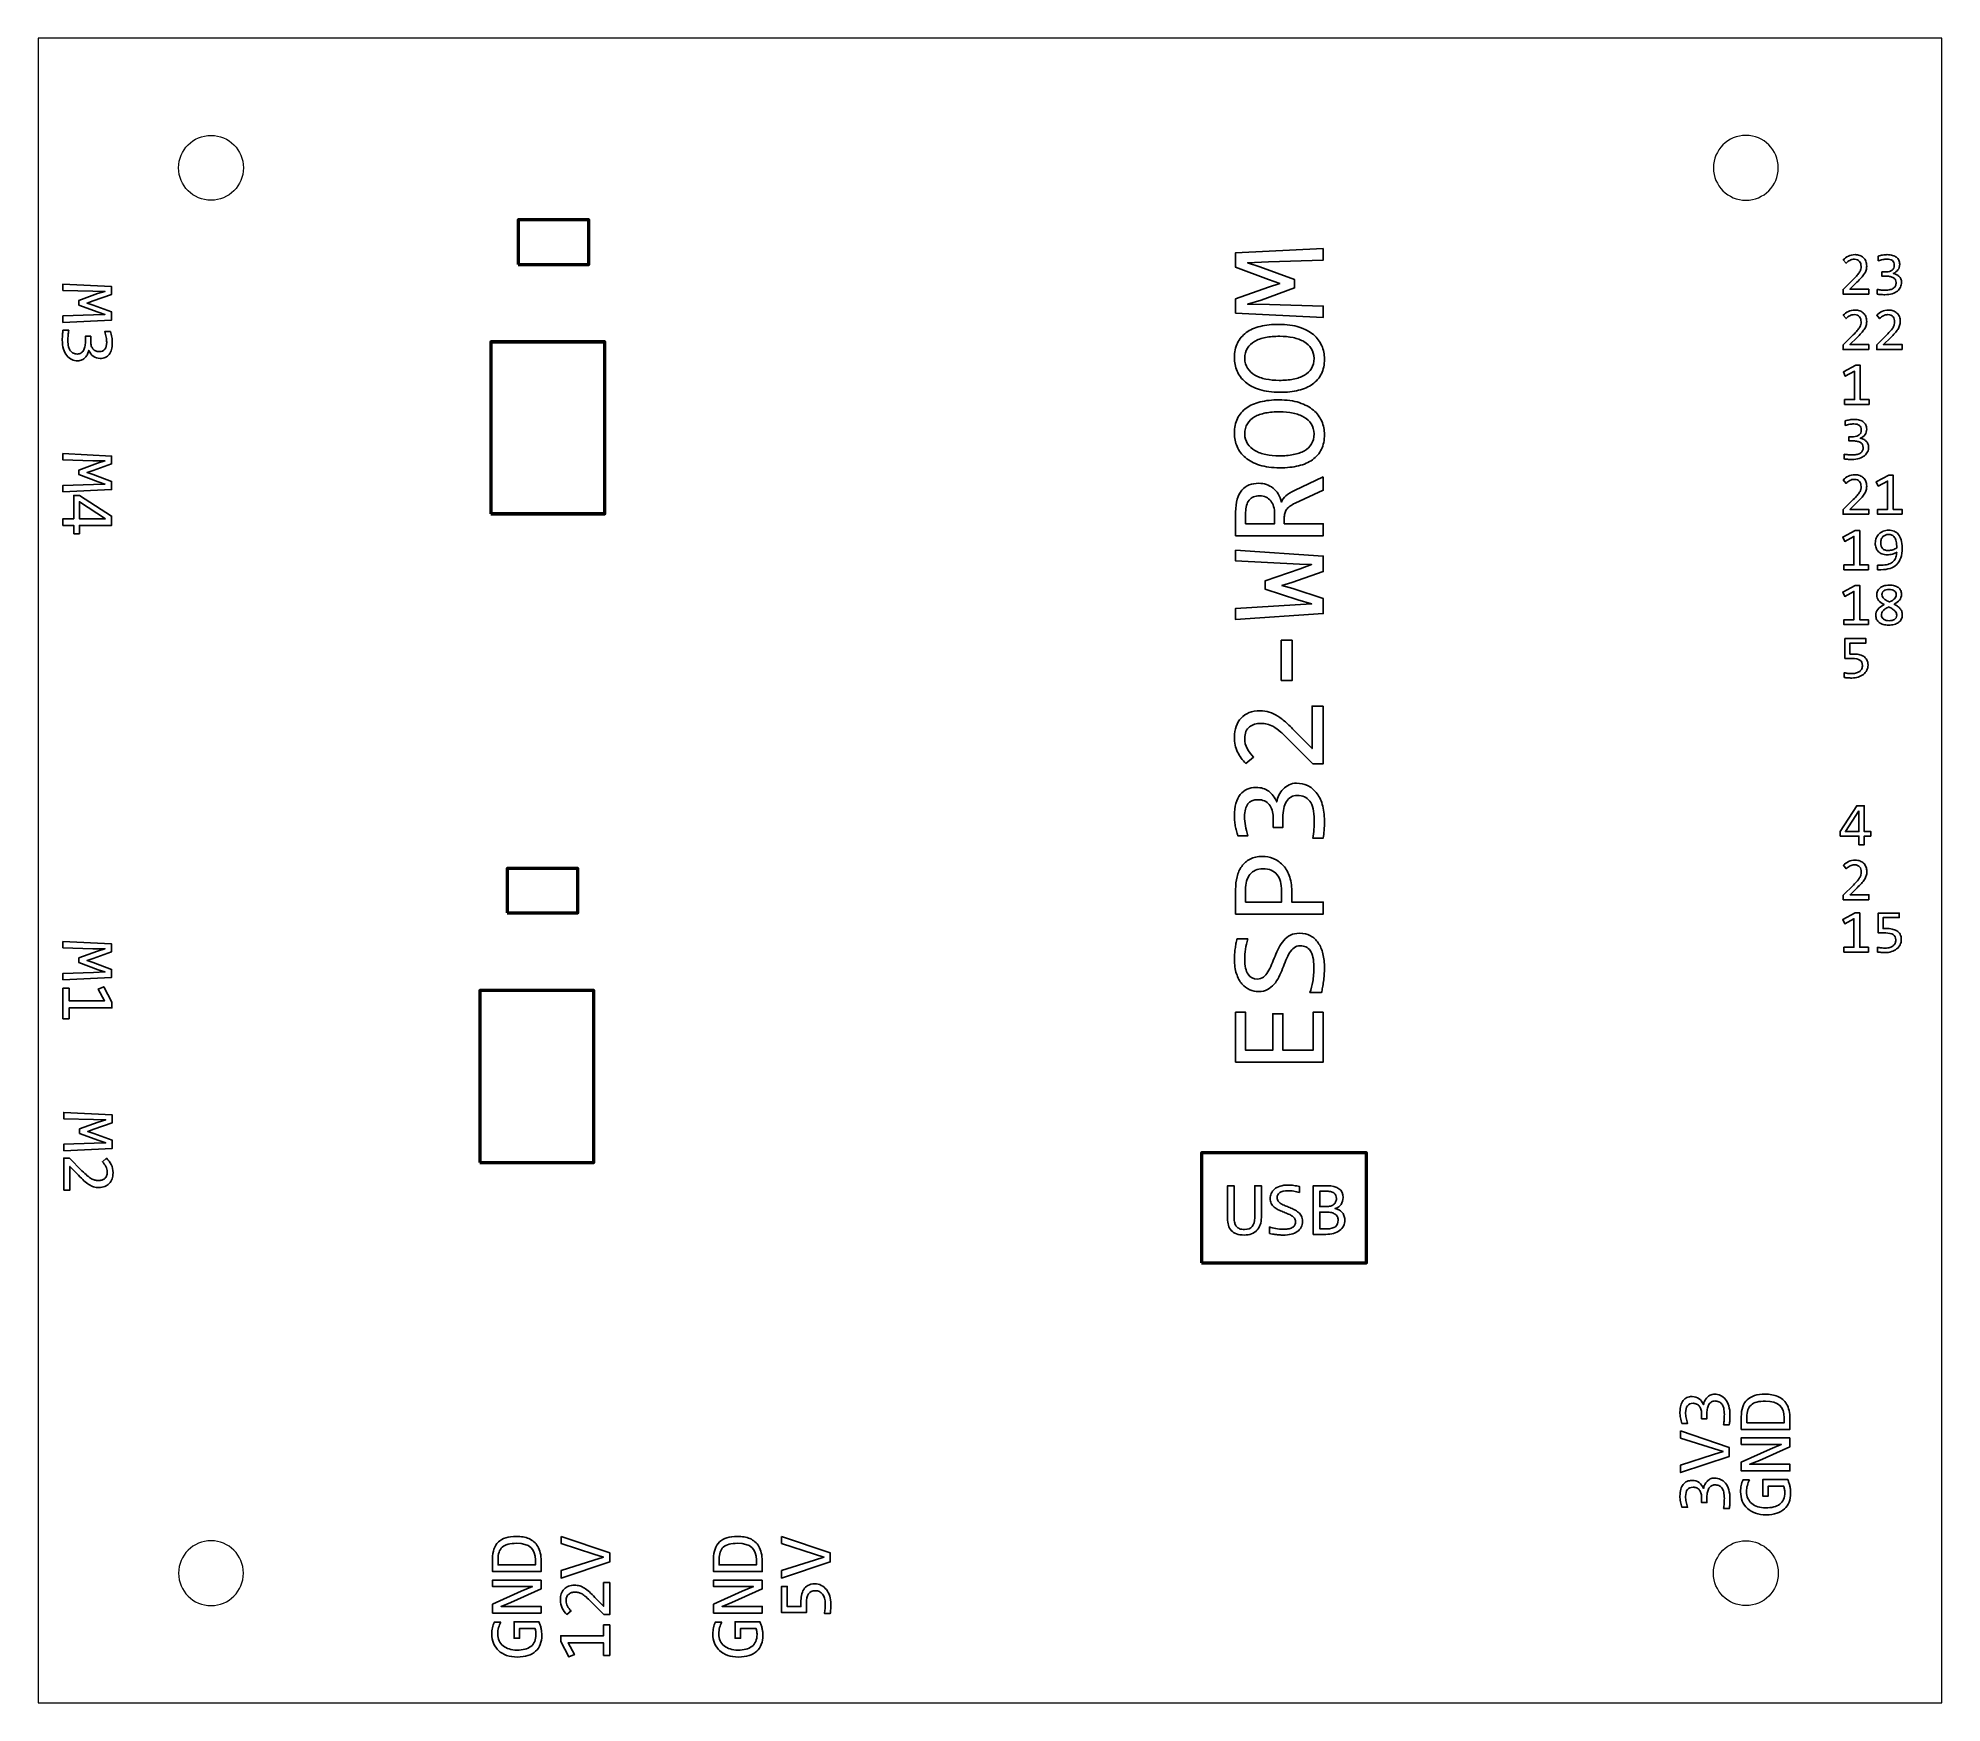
# Model space of a CAD drawing. Header units: millimetres. Extents: x -183.4 to -95.3, y 23.3 to 100.3.
import ezdxf

# ---------------------------------------------------------------- set-up
doc = ezdxf.new("R2010")
doc.units = ezdxf.units.MM
doc.header["$MEASUREMENT"] = 0
doc.layers.add('layer 1', color=7, linetype='Continuous')

msp = doc.modelspace()

# ---------------------------------------------------------------- linework, layer by layer
at = {"layer": 'layer 1', "color": 177, "lineweight": 9}
msp.add_lwpolyline([(-183.408, 23.2984), (-95.339, 23.2984), (-95.339, 100.2984), (-183.408, 100.2984), (-183.408, 23.2984)], close=True, dxfattribs=at)
at = {"layer": 'layer 1', "color": 250, "lineweight": 50}
for points in [[(-161.2058, 89.8334), (-157.9324, 89.8334), (-157.9324, 91.8892), (-161.2058, 91.8892), (-161.2058, 89.8334)], [(-162.4576, 78.2984), (-157.1842, 78.2984), (-157.1842, 86.2424), (-162.4576, 86.2424), (-162.4576, 78.2984)], [(-161.7138, 59.8334), (-158.4404, 59.8334), (-158.4404, 61.8892), (-161.7138, 61.8892), (-161.7138, 59.8334)], [(-162.9656, 48.2984), (-157.6922, 48.2984), (-157.6922, 56.2424), (-162.9656, 56.2424), (-162.9656, 48.2984)], [(-129.5847, 43.6542), (-121.9647, 43.6542), (-121.9647, 48.7342), (-129.5847, 48.7342), (-129.5847, 43.6542)]]:
    msp.add_lwpolyline(points, close=True, dxfattribs=at)
at = {"layer": 'layer 1', "lineweight": 9}
for points in [[(-173.908, 94.2984), (-173.908, 95.1268), (-174.5796, 95.7984), (-175.408, 95.7984), (-175.408, 95.7984), (-176.2364, 95.7984), (-176.908, 95.1268), (-176.908, 94.2984), (-176.908, 94.2984), (-176.908, 93.4699), (-176.2364, 92.7984), (-175.408, 92.7984), (-175.408, 92.7984), (-174.5796, 92.7984), (-173.908, 93.4699), (-173.908, 94.2984)], [(-176.908, 29.2984), (-176.908, 30.1268), (-176.2364, 30.7984), (-175.408, 30.7984), (-175.408, 30.7984), (-174.5796, 30.7984), (-173.908, 30.1268), (-173.908, 29.2984), (-173.908, 29.2984), (-173.908, 28.4699), (-174.5796, 27.7984), (-175.408, 27.7984), (-175.408, 27.7984), (-176.2364, 27.7984), (-176.908, 28.4699), (-176.908, 29.2984)], [(-102.908, 29.2984), (-102.908, 30.1268), (-103.5796, 30.7984), (-104.408, 30.7984), (-104.408, 30.7984), (-105.2364, 30.7984), (-105.908, 30.1268), (-105.908, 29.2984), (-105.908, 29.2984), (-105.908, 28.4699), (-105.2364, 27.7984), (-104.408, 27.7984), (-104.408, 27.7984), (-103.5796, 27.7984), (-102.908, 28.4699), (-102.908, 29.2984)]]:
    msp.add_open_spline(points, degree=3, knots=[0, 0, 0, 0, 0.2, 0.2, 0.2, 0.2, 0.4, 0.4, 0.4, 0.4, 0.6, 0.6, 0.6, 0.6, 1, 1, 1, 1], dxfattribs=at)
at = {"layer": 'layer 1', "color": 250, "lineweight": 9}
msp.add_open_spline([(-105.908, 94.2984), (-105.908, 95.1268), (-105.2364, 95.7984), (-104.408, 95.7984), (-104.408, 95.7984), (-103.5796, 95.7984), (-102.908, 95.1268), (-102.908, 94.2984), (-102.908, 94.2984), (-102.908, 93.4699), (-103.5796, 92.7984), (-104.408, 92.7984), (-104.408, 92.7984), (-105.2364, 92.7984), (-105.908, 93.4699), (-105.908, 94.2984)], degree=3, knots=[0, 0, 0, 0, 0.2, 0.2, 0.2, 0.2, 0.4, 0.4, 0.4, 0.4, 0.6, 0.6, 0.6, 0.6, 1, 1, 1, 1], dxfattribs=at)
at = {"layer": 'layer 1', "color": 250}
for points, knots in [([(-123.9598, 90.5679), (-123.9598, 90.5679), (-123.9598, 90.0282), (-123.9598, 90.0282), (-123.9598, 90.0282), (-123.9598, 90.0282), (-126.4924, 89.9456), (-126.4924, 89.9456), (-126.4924, 89.9456), (-126.4924, 89.9456), (-127.4565, 89.9107), (-127.4565, 89.9107), (-127.4565, 89.9107), (-127.4565, 89.9107), (-126.8946, 89.7223), (-126.8946, 89.7223), (-126.8946, 89.7223), (-126.8946, 89.7223), (-125.2806, 89.1254), (-125.2806, 89.1254), (-125.2806, 89.1254), (-125.2806, 89.1254), (-125.2806, 88.7444), (-125.2806, 88.7444), (-125.2806, 88.7444), (-125.2806, 88.7444), (-126.8332, 88.175), (-126.8332, 88.175), (-126.8332, 88.175), (-126.8332, 88.175), (-127.4565, 87.9866), (-127.4565, 87.9866), (-127.4565, 87.9866), (-127.4565, 87.9866), (-126.449, 87.9739), (-126.449, 87.9739), (-126.449, 87.9739), (-126.449, 87.9739), (-123.9598, 87.9009), (-123.9598, 87.9009), (-123.9598, 87.9009), (-123.9598, 87.9009), (-123.9598, 87.3802), (-123.9598, 87.3802), (-123.9598, 87.3802), (-123.9598, 87.3802), (-128.0111, 87.5802), (-128.0111, 87.5802), (-128.0111, 87.5802), (-128.0111, 87.5802), (-128.0111, 88.2343), (-128.0111, 88.2343), (-128.0111, 88.2343), (-128.0111, 88.2343), (-126.4829, 88.7793), (-126.4829, 88.7793), (-126.4829, 88.7793), (-126.4829, 88.7793), (-125.9675, 88.955), (-125.9675, 88.955), (-125.9675, 88.955), (-125.9675, 88.955), (-126.4829, 89.1254), (-126.4829, 89.1254), (-126.4829, 89.1254), (-126.4829, 89.1254), (-128.0111, 89.6969), (-128.0111, 89.6969), (-128.0111, 89.6969), (-128.0111, 89.6969), (-128.0111, 90.37), (-128.0111, 90.37), (-128.0111, 90.37), (-128.0111, 90.37), (-123.9598, 90.5679), (-123.9598, 90.5679)], [0, 0, 0, 0, 0.05, 0.05, 0.05, 0.05, 0.1, 0.1, 0.1, 0.1, 0.15, 0.15, 0.15, 0.15, 0.2, 0.2, 0.2, 0.2, 0.25, 0.25, 0.25, 0.25, 0.3, 0.3, 0.3, 0.3, 0.35, 0.35, 0.35, 0.35, 0.4, 0.4, 0.4, 0.4, 0.45, 0.45, 0.45, 0.45, 0.5, 0.5, 0.5, 0.5, 0.55, 0.55, 0.55, 0.55, 0.6, 0.6, 0.6, 0.6, 0.65, 0.65, 0.65, 0.65, 0.7, 0.7, 0.7, 0.7, 0.75, 0.75, 0.75, 0.75, 0.8, 0.8, 0.8, 0.8, 0.85, 0.85, 0.85, 0.85, 0.9, 0.9, 0.9, 0.9, 1, 1, 1, 1]), ([(-98.7233, 88.4554), (-98.7233, 88.4554), (-99.9086, 88.4554), (-99.9086, 88.4554), (-99.9086, 88.4554), (-99.9086, 88.4554), (-99.9086, 88.6704), (-99.9086, 88.6704), (-99.9086, 88.6704), (-99.9086, 88.6704), (-99.4434, 89.1332), (-99.4434, 89.1332), (-99.4434, 89.1332), (-99.3672, 89.2089), (-99.3056, 89.2738), (-99.2576, 89.3289), (-99.2576, 89.3289), (-99.2101, 89.3844), (-99.1729, 89.4347), (-99.1461, 89.4799), (-99.1461, 89.4799), (-99.1198, 89.5255), (-99.1019, 89.5683), (-99.0925, 89.6087), (-99.0925, 89.6087), (-99.0836, 89.6492), (-99.0789, 89.6929), (-99.0789, 89.74), (-99.0789, 89.74), (-99.0789, 89.7842), (-99.085, 89.826), (-99.0967, 89.866), (-99.0967, 89.866), (-99.109, 89.906), (-99.1273, 89.9413), (-99.1518, 89.9719), (-99.1518, 89.9719), (-99.1767, 90.002), (-99.2087, 90.026), (-99.2482, 90.0434), (-99.2482, 90.0434), (-99.2877, 90.0608), (-99.3352, 90.0697), (-99.3903, 90.0697), (-99.3903, 90.0697), (-99.4665, 90.0697), (-99.5361, 90.0528), (-99.5986, 90.0184), (-99.5986, 90.0184), (-99.6607, 89.9846), (-99.7181, 89.9403), (-99.7708, 89.8863), (-99.7708, 89.8863), (-99.7708, 89.8863), (-99.903, 90.0448), (-99.903, 90.0448), (-99.903, 90.0448), (-99.8348, 90.1163), (-99.7567, 90.1736), (-99.6678, 90.2165), (-99.6678, 90.2165), (-99.5793, 90.2597), (-99.4759, 90.2814), (-99.3583, 90.2814), (-99.3583, 90.2814), (-99.2783, 90.2814), (-99.2054, 90.2696), (-99.14, 90.2456), (-99.14, 90.2456), (-99.0742, 90.2216), (-99.0173, 90.1873), (-98.9693, 90.1421), (-98.9693, 90.1421), (-98.9218, 90.097), (-98.8846, 90.0419), (-98.8587, 89.9766), (-98.8587, 89.9766), (-98.8324, 89.9117), (-98.8192, 89.8383), (-98.8192, 89.7564), (-98.8192, 89.7564), (-98.8192, 89.6873), (-98.8286, 89.6233), (-98.847, 89.5645), (-98.847, 89.5645), (-98.8653, 89.5057), (-98.8931, 89.4474), (-98.9302, 89.3891), (-98.9302, 89.3891), (-98.9674, 89.3308), (-99.0144, 89.2701), (-99.0709, 89.2075), (-99.0709, 89.2075), (-99.1273, 89.1454), (-99.1941, 89.0768), (-99.2713, 89.0024), (-99.2713, 89.0024), (-99.2713, 89.0024), (-99.5982, 88.684), (-99.5982, 88.684), (-99.5982, 88.684), (-99.5982, 88.684), (-98.7233, 88.684), (-98.7233, 88.684), (-98.7233, 88.684), (-98.7233, 88.684), (-98.7233, 88.4554), (-98.7233, 88.4554)], [0, 0, 0, 0, 0.0357143, 0.0357143, 0.0357143, 0.0357143, 0.0714286, 0.0714286, 0.0714286, 0.0714286, 0.1071429, 0.1071429, 0.1071429, 0.1071429, 0.1428571, 0.1428571, 0.1428571, 0.1428571, 0.1785714, 0.1785714, 0.1785714, 0.1785714, 0.2142857, 0.2142857, 0.2142857, 0.2142857, 0.25, 0.25, 0.25, 0.25, 0.2857143, 0.2857143, 0.2857143, 0.2857143, 0.3214286, 0.3214286, 0.3214286, 0.3214286, 0.3571429, 0.3571429, 0.3571429, 0.3571429, 0.3928571, 0.3928571, 0.3928571, 0.3928571, 0.4285714, 0.4285714, 0.4285714, 0.4285714, 0.4642857, 0.4642857, 0.4642857, 0.4642857, 0.5, 0.5, 0.5, 0.5, 0.5357143, 0.5357143, 0.5357143, 0.5357143, 0.5714286, 0.5714286, 0.5714286, 0.5714286, 0.6071429, 0.6071429, 0.6071429, 0.6071429, 0.6428571, 0.6428571, 0.6428571, 0.6428571, 0.6785714, 0.6785714, 0.6785714, 0.6785714, 0.7142857, 0.7142857, 0.7142857, 0.7142857, 0.75, 0.75, 0.75, 0.75, 0.7857143, 0.7857143, 0.7857143, 0.7857143, 0.8214286, 0.8214286, 0.8214286, 0.8214286, 0.8571429, 0.8571429, 0.8571429, 0.8571429, 0.8928571, 0.8928571, 0.8928571, 0.8928571, 0.9285714, 0.9285714, 0.9285714, 0.9285714, 1, 1, 1, 1]), ([(-97.2054, 89.0024), (-97.2054, 88.9234), (-97.2214, 88.8491), (-97.2539, 88.78), (-97.2539, 88.78), (-97.2859, 88.7103), (-97.3339, 88.6497), (-97.3983, 88.5975), (-97.3983, 88.5975), (-97.4627, 88.5457), (-97.5436, 88.5048), (-97.641, 88.4747), (-97.641, 88.4747), (-97.7384, 88.4451), (-97.8517, 88.43), (-97.9815, 88.43), (-97.9815, 88.43), (-98.053, 88.43), (-98.1175, 88.4324), (-98.1744, 88.4371), (-98.1744, 88.4371), (-98.2313, 88.4418), (-98.2845, 88.4479), (-98.3343, 88.4554), (-98.3343, 88.4554), (-98.3343, 88.4554), (-98.3343, 88.6699), (-98.3343, 88.6699), (-98.3343, 88.6699), (-98.2774, 88.66), (-98.2172, 88.6525), (-98.1537, 88.6468), (-98.1537, 88.6468), (-98.0907, 88.6417), (-98.0258, 88.6388), (-97.9594, 88.6388), (-97.9594, 88.6388), (-97.8696, 88.6388), (-97.7925, 88.6468), (-97.729, 88.6628), (-97.729, 88.6628), (-97.665, 88.6788), (-97.6128, 88.7023), (-97.5723, 88.7324), (-97.5723, 88.7324), (-97.5319, 88.763), (-97.5027, 88.7997), (-97.4844, 88.843), (-97.4844, 88.843), (-97.466, 88.8858), (-97.4566, 88.9347), (-97.4566, 88.9888), (-97.4566, 88.9888), (-97.4566, 89.0387), (-97.4674, 89.0815), (-97.4895, 89.1181), (-97.4895, 89.1181), (-97.5117, 89.1553), (-97.5427, 89.1859), (-97.5827, 89.2108), (-97.5827, 89.2108), (-97.6227, 89.2357), (-97.6706, 89.2541), (-97.7261, 89.2663), (-97.7261, 89.2663), (-97.7816, 89.279), (-97.8428, 89.2851), (-97.9086, 89.2851), (-97.9086, 89.2851), (-97.9086, 89.2851), (-98.1142, 89.2851), (-98.1142, 89.2851), (-98.1142, 89.2851), (-98.1142, 89.2851), (-98.1142, 89.4827), (-98.1142, 89.4827), (-98.1142, 89.4827), (-98.1142, 89.4827), (-97.9058, 89.4827), (-97.9058, 89.4827), (-97.9058, 89.4827), (-97.8513, 89.4827), (-97.8019, 89.4897), (-97.7572, 89.5038), (-97.7572, 89.5038), (-97.7125, 89.5184), (-97.6744, 89.5387), (-97.6429, 89.565), (-97.6429, 89.565), (-97.6109, 89.5918), (-97.5864, 89.6247), (-97.5695, 89.6633), (-97.5695, 89.6633), (-97.5526, 89.7023), (-97.5441, 89.7466), (-97.5441, 89.7959), (-97.5441, 89.7959), (-97.5441, 89.8924), (-97.5737, 89.9625), (-97.6325, 90.0067), (-97.6325, 90.0067), (-97.6913, 90.0504), (-97.7779, 90.0725), (-97.8917, 90.0725), (-97.8917, 90.0725), (-97.9524, 90.0725), (-98.0149, 90.0669), (-98.0794, 90.0551), (-98.0794, 90.0551), (-98.1438, 90.0434), (-98.213, 90.0255), (-98.2863, 90.002), (-98.2863, 90.002), (-98.2863, 90.002), (-98.2863, 90.2108), (-98.2863, 90.2108), (-98.2863, 90.2108), (-98.2553, 90.2221), (-98.2219, 90.232), (-98.1866, 90.2404), (-98.1866, 90.2404), (-98.1509, 90.2494), (-98.1156, 90.2569), (-98.0803, 90.2625), (-98.0803, 90.2625), (-98.045, 90.2687), (-98.0098, 90.2734), (-97.975, 90.2767), (-97.975, 90.2767), (-97.9402, 90.28), (-97.9063, 90.2814), (-97.8743, 90.2814), (-97.8743, 90.2814), (-97.7788, 90.2814), (-97.6946, 90.271), (-97.6222, 90.2503), (-97.6222, 90.2503), (-97.5498, 90.2296), (-97.4891, 90.2), (-97.4402, 90.1614), (-97.4402, 90.1614), (-97.3917, 90.1228), (-97.355, 90.0763), (-97.3301, 90.0213), (-97.3301, 90.0213), (-97.3052, 89.9657), (-97.2929, 89.9041), (-97.2929, 89.835), (-97.2929, 89.835), (-97.2929, 89.7324), (-97.3193, 89.6459), (-97.372, 89.5763), (-97.372, 89.5763), (-97.4251, 89.5062), (-97.4971, 89.4507), (-97.5893, 89.4093), (-97.5893, 89.4093), (-97.5422, 89.4022), (-97.4961, 89.3872), (-97.4505, 89.3656), (-97.4505, 89.3656), (-97.4049, 89.3435), (-97.364, 89.3148), (-97.3277, 89.2804), (-97.3277, 89.2804), (-97.2911, 89.2461), (-97.2619, 89.2052), (-97.2393, 89.1586), (-97.2393, 89.1586), (-97.2167, 89.1116), (-97.2054, 89.0594), (-97.2054, 89.0024)], [0, 0, 0, 0, 0.0227273, 0.0227273, 0.0227273, 0.0227273, 0.0454545, 0.0454545, 0.0454545, 0.0454545, 0.0681818, 0.0681818, 0.0681818, 0.0681818, 0.0909091, 0.0909091, 0.0909091, 0.0909091, 0.1136364, 0.1136364, 0.1136364, 0.1136364, 0.1363636, 0.1363636, 0.1363636, 0.1363636, 0.1590909, 0.1590909, 0.1590909, 0.1590909, 0.1818182, 0.1818182, 0.1818182, 0.1818182, 0.2045455, 0.2045455, 0.2045455, 0.2045455, 0.2272727, 0.2272727, 0.2272727, 0.2272727, 0.25, 0.25, 0.25, 0.25, 0.2727273, 0.2727273, 0.2727273, 0.2727273, 0.2954545, 0.2954545, 0.2954545, 0.2954545, 0.3181818, 0.3181818, 0.3181818, 0.3181818, 0.3409091, 0.3409091, 0.3409091, 0.3409091, 0.3636364, 0.3636364, 0.3636364, 0.3636364, 0.3863636, 0.3863636, 0.3863636, 0.3863636, 0.4090909, 0.4090909, 0.4090909, 0.4090909, 0.4318182, 0.4318182, 0.4318182, 0.4318182, 0.4545455, 0.4545455, 0.4545455, 0.4545455, 0.4772727, 0.4772727, 0.4772727, 0.4772727, 0.5, 0.5, 0.5, 0.5, 0.5227273, 0.5227273, 0.5227273, 0.5227273, 0.5454545, 0.5454545, 0.5454545, 0.5454545, 0.5681818, 0.5681818, 0.5681818, 0.5681818, 0.5909091, 0.5909091, 0.5909091, 0.5909091, 0.6136364, 0.6136364, 0.6136364, 0.6136364, 0.6363636, 0.6363636, 0.6363636, 0.6363636, 0.6590909, 0.6590909, 0.6590909, 0.6590909, 0.6818182, 0.6818182, 0.6818182, 0.6818182, 0.7045455, 0.7045455, 0.7045455, 0.7045455, 0.7272727, 0.7272727, 0.7272727, 0.7272727, 0.75, 0.75, 0.75, 0.75, 0.7727273, 0.7727273, 0.7727273, 0.7727273, 0.7954545, 0.7954545, 0.7954545, 0.7954545, 0.8181818, 0.8181818, 0.8181818, 0.8181818, 0.8409091, 0.8409091, 0.8409091, 0.8409091, 0.8636364, 0.8636364, 0.8636364, 0.8636364, 0.8863636, 0.8863636, 0.8863636, 0.8863636, 0.9090909, 0.9090909, 0.9090909, 0.9090909, 0.9318182, 0.9318182, 0.9318182, 0.9318182, 0.9545455, 0.9545455, 0.9545455, 0.9545455, 1, 1, 1, 1]), ([(-182.2557, 87.149), (-182.2557, 87.149), (-182.2557, 87.4489), (-182.2557, 87.4489), (-182.2557, 87.4489), (-182.2557, 87.4489), (-180.8487, 87.4947), (-180.8487, 87.4947), (-180.8487, 87.4947), (-180.8487, 87.4947), (-180.3131, 87.5141), (-180.3131, 87.5141), (-180.3131, 87.5141), (-180.3131, 87.5141), (-180.6253, 87.6188), (-180.6253, 87.6188), (-180.6253, 87.6188), (-180.6253, 87.6188), (-181.5219, 87.9504), (-181.5219, 87.9504), (-181.5219, 87.9504), (-181.5219, 87.9504), (-181.5219, 88.1621), (-181.5219, 88.1621), (-181.5219, 88.1621), (-181.5219, 88.1621), (-180.6594, 88.4784), (-180.6594, 88.4784), (-180.6594, 88.4784), (-180.6594, 88.4784), (-180.3131, 88.583), (-180.3131, 88.583), (-180.3131, 88.583), (-180.3131, 88.583), (-180.8728, 88.5901), (-180.8728, 88.5901), (-180.8728, 88.5901), (-180.8728, 88.5901), (-182.2557, 88.6307), (-182.2557, 88.6307), (-182.2557, 88.6307), (-182.2557, 88.6307), (-182.2557, 88.9199), (-182.2557, 88.9199), (-182.2557, 88.9199), (-182.2557, 88.9199), (-180.005, 88.8088), (-180.005, 88.8088), (-180.005, 88.8088), (-180.005, 88.8088), (-180.005, 88.4455), (-180.005, 88.4455), (-180.005, 88.4455), (-180.005, 88.4455), (-180.854, 88.1427), (-180.854, 88.1427), (-180.854, 88.1427), (-180.854, 88.1427), (-181.1404, 88.0451), (-181.1404, 88.0451), (-181.1404, 88.0451), (-181.1404, 88.0451), (-180.854, 87.9504), (-180.854, 87.9504), (-180.854, 87.9504), (-180.854, 87.9504), (-180.005, 87.6329), (-180.005, 87.6329), (-180.005, 87.6329), (-180.005, 87.6329), (-180.005, 87.259), (-180.005, 87.259), (-180.005, 87.259), (-180.005, 87.259), (-182.2557, 87.149), (-182.2557, 87.149)], [0, 0, 0, 0, 0.05, 0.05, 0.05, 0.05, 0.1, 0.1, 0.1, 0.1, 0.15, 0.15, 0.15, 0.15, 0.2, 0.2, 0.2, 0.2, 0.25, 0.25, 0.25, 0.25, 0.3, 0.3, 0.3, 0.3, 0.35, 0.35, 0.35, 0.35, 0.4, 0.4, 0.4, 0.4, 0.45, 0.45, 0.45, 0.45, 0.5, 0.5, 0.5, 0.5, 0.55, 0.55, 0.55, 0.55, 0.6, 0.6, 0.6, 0.6, 0.65, 0.65, 0.65, 0.65, 0.7, 0.7, 0.7, 0.7, 0.75, 0.75, 0.75, 0.75, 0.8, 0.8, 0.8, 0.8, 0.85, 0.85, 0.85, 0.85, 0.9, 0.9, 0.9, 0.9, 1, 1, 1, 1]), ([(-98.7233, 85.8938), (-98.7233, 85.8938), (-99.9086, 85.8938), (-99.9086, 85.8938), (-99.9086, 85.8938), (-99.9086, 85.8938), (-99.9086, 86.1088), (-99.9086, 86.1088), (-99.9086, 86.1088), (-99.9086, 86.1088), (-99.4434, 86.5716), (-99.4434, 86.5716), (-99.4434, 86.5716), (-99.3672, 86.6473), (-99.3056, 86.7122), (-99.2576, 86.7673), (-99.2576, 86.7673), (-99.2101, 86.8228), (-99.1729, 86.8731), (-99.1461, 86.9183), (-99.1461, 86.9183), (-99.1198, 86.9639), (-99.1019, 87.0067), (-99.0925, 87.0471), (-99.0925, 87.0471), (-99.0836, 87.0876), (-99.0789, 87.1313), (-99.0789, 87.1784), (-99.0789, 87.1784), (-99.0789, 87.2226), (-99.085, 87.2644), (-99.0967, 87.3044), (-99.0967, 87.3044), (-99.109, 87.3444), (-99.1273, 87.3797), (-99.1518, 87.4103), (-99.1518, 87.4103), (-99.1767, 87.4404), (-99.2087, 87.4644), (-99.2482, 87.4818), (-99.2482, 87.4818), (-99.2877, 87.4992), (-99.3352, 87.5081), (-99.3903, 87.5081), (-99.3903, 87.5081), (-99.4665, 87.5081), (-99.5361, 87.4912), (-99.5986, 87.4568), (-99.5986, 87.4568), (-99.6607, 87.423), (-99.7181, 87.3787), (-99.7708, 87.3247), (-99.7708, 87.3247), (-99.7708, 87.3247), (-99.903, 87.4832), (-99.903, 87.4832), (-99.903, 87.4832), (-99.8348, 87.5547), (-99.7567, 87.612), (-99.6678, 87.6549), (-99.6678, 87.6549), (-99.5793, 87.6981), (-99.4759, 87.7198), (-99.3583, 87.7198), (-99.3583, 87.7198), (-99.2783, 87.7198), (-99.2054, 87.708), (-99.14, 87.684), (-99.14, 87.684), (-99.0742, 87.66), (-99.0173, 87.6257), (-98.9693, 87.5805), (-98.9693, 87.5805), (-98.9218, 87.5354), (-98.8846, 87.4803), (-98.8587, 87.415), (-98.8587, 87.415), (-98.8324, 87.3501), (-98.8192, 87.2767), (-98.8192, 87.1948), (-98.8192, 87.1948), (-98.8192, 87.1257), (-98.8286, 87.0617), (-98.847, 87.0029), (-98.847, 87.0029), (-98.8653, 86.9441), (-98.8931, 86.8858), (-98.9302, 86.8275), (-98.9302, 86.8275), (-98.9674, 86.7692), (-99.0144, 86.7085), (-99.0709, 86.6459), (-99.0709, 86.6459), (-99.1273, 86.5838), (-99.1941, 86.5152), (-99.2713, 86.4408), (-99.2713, 86.4408), (-99.2713, 86.4408), (-99.5982, 86.1224), (-99.5982, 86.1224), (-99.5982, 86.1224), (-99.5982, 86.1224), (-98.7233, 86.1224), (-98.7233, 86.1224), (-98.7233, 86.1224), (-98.7233, 86.1224), (-98.7233, 85.8938), (-98.7233, 85.8938)], [0, 0, 0, 0, 0.0357143, 0.0357143, 0.0357143, 0.0357143, 0.0714286, 0.0714286, 0.0714286, 0.0714286, 0.1071429, 0.1071429, 0.1071429, 0.1071429, 0.1428571, 0.1428571, 0.1428571, 0.1428571, 0.1785714, 0.1785714, 0.1785714, 0.1785714, 0.2142857, 0.2142857, 0.2142857, 0.2142857, 0.25, 0.25, 0.25, 0.25, 0.2857143, 0.2857143, 0.2857143, 0.2857143, 0.3214286, 0.3214286, 0.3214286, 0.3214286, 0.3571429, 0.3571429, 0.3571429, 0.3571429, 0.3928571, 0.3928571, 0.3928571, 0.3928571, 0.4285714, 0.4285714, 0.4285714, 0.4285714, 0.4642857, 0.4642857, 0.4642857, 0.4642857, 0.5, 0.5, 0.5, 0.5, 0.5357143, 0.5357143, 0.5357143, 0.5357143, 0.5714286, 0.5714286, 0.5714286, 0.5714286, 0.6071429, 0.6071429, 0.6071429, 0.6071429, 0.6428571, 0.6428571, 0.6428571, 0.6428571, 0.6785714, 0.6785714, 0.6785714, 0.6785714, 0.7142857, 0.7142857, 0.7142857, 0.7142857, 0.75, 0.75, 0.75, 0.75, 0.7857143, 0.7857143, 0.7857143, 0.7857143, 0.8214286, 0.8214286, 0.8214286, 0.8214286, 0.8571429, 0.8571429, 0.8571429, 0.8571429, 0.8928571, 0.8928571, 0.8928571, 0.8928571, 0.9285714, 0.9285714, 0.9285714, 0.9285714, 1, 1, 1, 1]), ([(-97.1716, 85.8938), (-97.1716, 85.8938), (-98.3569, 85.8938), (-98.3569, 85.8938), (-98.3569, 85.8938), (-98.3569, 85.8938), (-98.3569, 86.1088), (-98.3569, 86.1088), (-98.3569, 86.1088), (-98.3569, 86.1088), (-97.8917, 86.5716), (-97.8917, 86.5716), (-97.8917, 86.5716), (-97.8155, 86.6473), (-97.7539, 86.7122), (-97.7059, 86.7673), (-97.7059, 86.7673), (-97.6584, 86.8228), (-97.6212, 86.8731), (-97.5944, 86.9183), (-97.5944, 86.9183), (-97.5681, 86.9639), (-97.5502, 87.0067), (-97.5408, 87.0471), (-97.5408, 87.0471), (-97.5319, 87.0876), (-97.5272, 87.1313), (-97.5272, 87.1784), (-97.5272, 87.1784), (-97.5272, 87.2226), (-97.5333, 87.2644), (-97.545, 87.3044), (-97.545, 87.3044), (-97.5573, 87.3444), (-97.5756, 87.3797), (-97.6001, 87.4103), (-97.6001, 87.4103), (-97.625, 87.4404), (-97.657, 87.4644), (-97.6965, 87.4818), (-97.6965, 87.4818), (-97.736, 87.4992), (-97.7835, 87.5081), (-97.8386, 87.5081), (-97.8386, 87.5081), (-97.9148, 87.5081), (-97.9844, 87.4912), (-98.0469, 87.4568), (-98.0469, 87.4568), (-98.109, 87.423), (-98.1664, 87.3787), (-98.2191, 87.3247), (-98.2191, 87.3247), (-98.2191, 87.3247), (-98.3513, 87.4832), (-98.3513, 87.4832), (-98.3513, 87.4832), (-98.2831, 87.5547), (-98.205, 87.612), (-98.1161, 87.6549), (-98.1161, 87.6549), (-98.0276, 87.6981), (-97.9242, 87.7198), (-97.8066, 87.7198), (-97.8066, 87.7198), (-97.7266, 87.7198), (-97.6537, 87.708), (-97.5883, 87.684), (-97.5883, 87.684), (-97.5225, 87.66), (-97.4656, 87.6257), (-97.4176, 87.5805), (-97.4176, 87.5805), (-97.3701, 87.5354), (-97.3329, 87.4803), (-97.307, 87.415), (-97.307, 87.415), (-97.2807, 87.3501), (-97.2675, 87.2767), (-97.2675, 87.1948), (-97.2675, 87.1948), (-97.2675, 87.1257), (-97.2769, 87.0617), (-97.2953, 87.0029), (-97.2953, 87.0029), (-97.3136, 86.9441), (-97.3414, 86.8858), (-97.3785, 86.8275), (-97.3785, 86.8275), (-97.4157, 86.7692), (-97.4627, 86.7085), (-97.5192, 86.6459), (-97.5192, 86.6459), (-97.5756, 86.5838), (-97.6424, 86.5152), (-97.7196, 86.4408), (-97.7196, 86.4408), (-97.7196, 86.4408), (-98.0465, 86.1224), (-98.0465, 86.1224), (-98.0465, 86.1224), (-98.0465, 86.1224), (-97.1716, 86.1224), (-97.1716, 86.1224), (-97.1716, 86.1224), (-97.1716, 86.1224), (-97.1716, 85.8938), (-97.1716, 85.8938)], [0, 0, 0, 0, 0.0357143, 0.0357143, 0.0357143, 0.0357143, 0.0714286, 0.0714286, 0.0714286, 0.0714286, 0.1071429, 0.1071429, 0.1071429, 0.1071429, 0.1428571, 0.1428571, 0.1428571, 0.1428571, 0.1785714, 0.1785714, 0.1785714, 0.1785714, 0.2142857, 0.2142857, 0.2142857, 0.2142857, 0.25, 0.25, 0.25, 0.25, 0.2857143, 0.2857143, 0.2857143, 0.2857143, 0.3214286, 0.3214286, 0.3214286, 0.3214286, 0.3571429, 0.3571429, 0.3571429, 0.3571429, 0.3928571, 0.3928571, 0.3928571, 0.3928571, 0.4285714, 0.4285714, 0.4285714, 0.4285714, 0.4642857, 0.4642857, 0.4642857, 0.4642857, 0.5, 0.5, 0.5, 0.5, 0.5357143, 0.5357143, 0.5357143, 0.5357143, 0.5714286, 0.5714286, 0.5714286, 0.5714286, 0.6071429, 0.6071429, 0.6071429, 0.6071429, 0.6428571, 0.6428571, 0.6428571, 0.6428571, 0.6785714, 0.6785714, 0.6785714, 0.6785714, 0.7142857, 0.7142857, 0.7142857, 0.7142857, 0.75, 0.75, 0.75, 0.75, 0.7857143, 0.7857143, 0.7857143, 0.7857143, 0.8214286, 0.8214286, 0.8214286, 0.8214286, 0.8571429, 0.8571429, 0.8571429, 0.8571429, 0.8928571, 0.8928571, 0.8928571, 0.8928571, 0.9285714, 0.9285714, 0.9285714, 0.9285714, 1, 1, 1, 1]), ([(-181.5719, 85.3717), (-181.6707, 85.3717), (-181.7636, 85.3917), (-181.85, 85.4323), (-181.85, 85.4323), (-181.937, 85.4722), (-182.0129, 85.5322), (-182.0781, 85.6128), (-182.0781, 85.6128), (-182.1428, 85.6933), (-182.194, 85.7944), (-182.2316, 85.9161), (-182.2316, 85.9161), (-182.2686, 86.0379), (-182.2874, 86.1795), (-182.2874, 86.3418), (-182.2874, 86.3418), (-182.2874, 86.4312), (-182.2845, 86.5117), (-182.2786, 86.5829), (-182.2786, 86.5829), (-182.2728, 86.654), (-182.2651, 86.7205), (-182.2557, 86.7828), (-182.2557, 86.7828), (-182.2557, 86.7828), (-181.9876, 86.7828), (-181.9876, 86.7828), (-181.9876, 86.7828), (-181.9999, 86.7116), (-182.0093, 86.6364), (-182.0164, 86.557), (-182.0164, 86.557), (-182.0229, 86.4782), (-182.0264, 86.3971), (-182.0264, 86.3142), (-182.0264, 86.3142), (-182.0264, 86.2019), (-182.0164, 86.1055), (-181.9964, 86.0261), (-181.9964, 86.0261), (-181.9764, 85.9461), (-181.947, 85.8809), (-181.9094, 85.8303), (-181.9094, 85.8303), (-181.8712, 85.7797), (-181.8253, 85.7433), (-181.7712, 85.7204), (-181.7712, 85.7204), (-181.7177, 85.6974), (-181.6566, 85.6857), (-181.589, 85.6857), (-181.589, 85.6857), (-181.5266, 85.6857), (-181.4731, 85.6992), (-181.4273, 85.7268), (-181.4273, 85.7268), (-181.3808, 85.7545), (-181.3426, 85.7933), (-181.3115, 85.8432), (-181.3115, 85.8432), (-181.2803, 85.8932), (-181.2574, 85.9532), (-181.2421, 86.0226), (-181.2421, 86.0226), (-181.2262, 86.0919), (-181.2186, 86.1684), (-181.2186, 86.2507), (-181.2186, 86.2507), (-181.2186, 86.2507), (-181.2186, 86.5076), (-181.2186, 86.5076), (-181.2186, 86.5076), (-181.2186, 86.5076), (-180.9716, 86.5076), (-180.9716, 86.5076), (-180.9716, 86.5076), (-180.9716, 86.5076), (-180.9716, 86.2472), (-180.9716, 86.2472), (-180.9716, 86.2472), (-180.9716, 86.179), (-180.9628, 86.1172), (-180.9452, 86.0614), (-180.9452, 86.0614), (-180.9269, 86.0055), (-180.9017, 85.9579), (-180.8687, 85.9185), (-180.8687, 85.9185), (-180.8352, 85.8785), (-180.7941, 85.8479), (-180.7458, 85.8268), (-180.7458, 85.8268), (-180.697, 85.8056), (-180.6418, 85.795), (-180.58, 85.795), (-180.58, 85.795), (-180.4595, 85.795), (-180.3719, 85.8321), (-180.3166, 85.9056), (-180.3166, 85.9056), (-180.262, 85.9791), (-180.2343, 86.0872), (-180.2343, 86.2295), (-180.2343, 86.2295), (-180.2343, 86.3054), (-180.2414, 86.3836), (-180.2561, 86.4641), (-180.2561, 86.4641), (-180.2708, 86.5447), (-180.2931, 86.6311), (-180.3225, 86.7228), (-180.3225, 86.7228), (-180.3225, 86.7228), (-180.0615, 86.7228), (-180.0615, 86.7228), (-180.0615, 86.7228), (-180.0474, 86.684), (-180.035, 86.6423), (-180.0244, 86.5982), (-180.0244, 86.5982), (-180.0133, 86.5535), (-180.0039, 86.5094), (-179.9968, 86.4653), (-179.9968, 86.4653), (-179.9892, 86.4212), (-179.9833, 86.3771), (-179.9792, 86.3336), (-179.9792, 86.3336), (-179.975, 86.2901), (-179.9733, 86.2477), (-179.9733, 86.2078), (-179.9733, 86.2078), (-179.9733, 86.0884), (-179.9862, 85.9832), (-180.0121, 85.8926), (-180.0121, 85.8926), (-180.038, 85.8021), (-180.075, 85.7262), (-180.1232, 85.6651), (-180.1232, 85.6651), (-180.1714, 85.6045), (-180.2296, 85.5587), (-180.2984, 85.5275), (-180.2984, 85.5275), (-180.3678, 85.4963), (-180.4448, 85.4811), (-180.5312, 85.4811), (-180.5312, 85.4811), (-180.6594, 85.4811), (-180.7676, 85.514), (-180.8546, 85.5798), (-180.8546, 85.5798), (-180.9422, 85.6463), (-181.0116, 85.7362), (-181.0633, 85.8515), (-181.0633, 85.8515), (-181.0722, 85.7927), (-181.091, 85.7351), (-181.118, 85.678), (-181.118, 85.678), (-181.1457, 85.621), (-181.1815, 85.5698), (-181.2244, 85.5246), (-181.2244, 85.5246), (-181.2674, 85.4787), (-181.3185, 85.4423), (-181.3767, 85.414), (-181.3767, 85.414), (-181.4355, 85.3858), (-181.5008, 85.3717), (-181.5719, 85.3717)], [0, 0, 0, 0, 0.0227273, 0.0227273, 0.0227273, 0.0227273, 0.0454545, 0.0454545, 0.0454545, 0.0454545, 0.0681818, 0.0681818, 0.0681818, 0.0681818, 0.0909091, 0.0909091, 0.0909091, 0.0909091, 0.1136364, 0.1136364, 0.1136364, 0.1136364, 0.1363636, 0.1363636, 0.1363636, 0.1363636, 0.1590909, 0.1590909, 0.1590909, 0.1590909, 0.1818182, 0.1818182, 0.1818182, 0.1818182, 0.2045455, 0.2045455, 0.2045455, 0.2045455, 0.2272727, 0.2272727, 0.2272727, 0.2272727, 0.25, 0.25, 0.25, 0.25, 0.2727273, 0.2727273, 0.2727273, 0.2727273, 0.2954545, 0.2954545, 0.2954545, 0.2954545, 0.3181818, 0.3181818, 0.3181818, 0.3181818, 0.3409091, 0.3409091, 0.3409091, 0.3409091, 0.3636364, 0.3636364, 0.3636364, 0.3636364, 0.3863636, 0.3863636, 0.3863636, 0.3863636, 0.4090909, 0.4090909, 0.4090909, 0.4090909, 0.4318182, 0.4318182, 0.4318182, 0.4318182, 0.4545455, 0.4545455, 0.4545455, 0.4545455, 0.4772727, 0.4772727, 0.4772727, 0.4772727, 0.5, 0.5, 0.5, 0.5, 0.5227273, 0.5227273, 0.5227273, 0.5227273, 0.5454545, 0.5454545, 0.5454545, 0.5454545, 0.5681818, 0.5681818, 0.5681818, 0.5681818, 0.5909091, 0.5909091, 0.5909091, 0.5909091, 0.6136364, 0.6136364, 0.6136364, 0.6136364, 0.6363636, 0.6363636, 0.6363636, 0.6363636, 0.6590909, 0.6590909, 0.6590909, 0.6590909, 0.6818182, 0.6818182, 0.6818182, 0.6818182, 0.7045455, 0.7045455, 0.7045455, 0.7045455, 0.7272727, 0.7272727, 0.7272727, 0.7272727, 0.75, 0.75, 0.75, 0.75, 0.7727273, 0.7727273, 0.7727273, 0.7727273, 0.7954545, 0.7954545, 0.7954545, 0.7954545, 0.8181818, 0.8181818, 0.8181818, 0.8181818, 0.8409091, 0.8409091, 0.8409091, 0.8409091, 0.8636364, 0.8636364, 0.8636364, 0.8636364, 0.8863636, 0.8863636, 0.8863636, 0.8863636, 0.9090909, 0.9090909, 0.9090909, 0.9090909, 0.9318182, 0.9318182, 0.9318182, 0.9318182, 0.9545455, 0.9545455, 0.9545455, 0.9545455, 1, 1, 1, 1]), ([(-126.0119, 87.0575), (-125.6478, 87.0575), (-125.3335, 87.0141), (-125.0689, 86.9283), (-125.0689, 86.9283), (-124.8044, 86.8426), (-124.5853, 86.7273), (-124.4128, 86.5812), (-124.4128, 86.5812), (-124.2403, 86.4362), (-124.1122, 86.2658), (-124.0286, 86.07), (-124.0286, 86.07), (-123.945, 85.8753), (-123.9026, 85.6689), (-123.9026, 85.452), (-123.9026, 85.452), (-123.9026, 85.1916), (-123.9492, 84.9641), (-124.0434, 84.7715), (-124.0434, 84.7715), (-124.1376, 84.5778), (-124.2741, 84.418), (-124.4519, 84.291), (-124.4519, 84.291), (-124.6297, 84.164), (-124.8456, 84.0687), (-125.1017, 84.0073), (-125.1017, 84.0073), (-125.3568, 83.9449), (-125.6447, 83.9142), (-125.9653, 83.9142), (-125.9653, 83.9142), (-126.3252, 83.9142), (-126.6374, 83.9565), (-126.902, 84.0412), (-126.902, 84.0412), (-127.1666, 84.1259), (-127.3856, 84.2412), (-127.5581, 84.3873), (-127.5581, 84.3873), (-127.7306, 84.5323), (-127.8587, 84.7027), (-127.9423, 84.8974), (-127.9423, 84.8974), (-128.0259, 85.0911), (-128.0683, 85.2964), (-128.0683, 85.5133), (-128.0683, 85.5133), (-128.0683, 85.7737), (-128.0206, 86.0012), (-127.9254, 86.1939), (-127.9254, 86.1939), (-127.8301, 86.3875), (-127.6947, 86.5484), (-127.5179, 86.6765), (-127.5179, 86.6765), (-127.3412, 86.8045), (-127.1253, 86.8998), (-126.8713, 86.9633), (-126.8713, 86.9633), (-126.6162, 87.0257), (-126.3305, 87.0575), (-126.0119, 87.0575)], [0, 0, 0, 0, 0.0588235, 0.0588235, 0.0588235, 0.0588235, 0.1176471, 0.1176471, 0.1176471, 0.1176471, 0.1764706, 0.1764706, 0.1764706, 0.1764706, 0.2352941, 0.2352941, 0.2352941, 0.2352941, 0.2941176, 0.2941176, 0.2941176, 0.2941176, 0.3529412, 0.3529412, 0.3529412, 0.3529412, 0.4117647, 0.4117647, 0.4117647, 0.4117647, 0.4705882, 0.4705882, 0.4705882, 0.4705882, 0.5294118, 0.5294118, 0.5294118, 0.5294118, 0.5882353, 0.5882353, 0.5882353, 0.5882353, 0.6470588, 0.6470588, 0.6470588, 0.6470588, 0.7058824, 0.7058824, 0.7058824, 0.7058824, 0.7647059, 0.7647059, 0.7647059, 0.7647059, 0.8235294, 0.8235294, 0.8235294, 0.8235294, 0.8823529, 0.8823529, 0.8823529, 0.8823529, 1, 1, 1, 1]), ([(-125.9728, 86.505), (-126.2109, 86.505), (-126.4289, 86.487), (-126.6257, 86.45), (-126.6257, 86.45), (-126.8237, 86.4129), (-126.993, 86.3526), (-127.1359, 86.2711), (-127.1359, 86.2711), (-127.2787, 86.1886), (-127.3888, 86.0827), (-127.4682, 85.9526), (-127.4682, 85.9526), (-127.5465, 85.8224), (-127.5857, 85.6657), (-127.5857, 85.4827), (-127.5857, 85.4827), (-127.5857, 85.3059), (-127.5433, 85.1525), (-127.4597, 85.0255), (-127.4597, 85.0255), (-127.3761, 84.8974), (-127.2629, 84.7926), (-127.1189, 84.7101), (-127.1189, 84.7101), (-126.975, 84.6286), (-126.8067, 84.5672), (-126.613, 84.527), (-126.613, 84.527), (-126.4204, 84.4868), (-126.2151, 84.4667), (-125.9982, 84.4667), (-125.9982, 84.4667), (-125.7579, 84.4667), (-125.5399, 84.4857), (-125.342, 84.5238), (-125.342, 84.5238), (-125.1441, 84.5619), (-124.9747, 84.6212), (-124.8329, 84.7027), (-124.8329, 84.7027), (-124.6922, 84.7842), (-124.5821, 84.8889), (-124.5027, 85.017), (-124.5027, 85.017), (-124.4244, 85.1461), (-124.3853, 85.3017), (-124.3853, 85.4827), (-124.3853, 85.4827), (-124.3853, 85.6605), (-124.4276, 85.8129), (-124.5112, 85.942), (-124.5112, 85.942), (-124.5948, 86.07), (-124.708, 86.1769), (-124.852, 86.2595), (-124.852, 86.2595), (-124.9959, 86.3431), (-125.1631, 86.4045), (-125.3557, 86.4447), (-125.3557, 86.4447), (-125.5484, 86.4849), (-125.7537, 86.505), (-125.9728, 86.505)], [0, 0, 0, 0, 0.0588235, 0.0588235, 0.0588235, 0.0588235, 0.1176471, 0.1176471, 0.1176471, 0.1176471, 0.1764706, 0.1764706, 0.1764706, 0.1764706, 0.2352941, 0.2352941, 0.2352941, 0.2352941, 0.2941176, 0.2941176, 0.2941176, 0.2941176, 0.3529412, 0.3529412, 0.3529412, 0.3529412, 0.4117647, 0.4117647, 0.4117647, 0.4117647, 0.4705882, 0.4705882, 0.4705882, 0.4705882, 0.5294118, 0.5294118, 0.5294118, 0.5294118, 0.5882353, 0.5882353, 0.5882353, 0.5882353, 0.6470588, 0.6470588, 0.6470588, 0.6470588, 0.7058824, 0.7058824, 0.7058824, 0.7058824, 0.7647059, 0.7647059, 0.7647059, 0.7647059, 0.8235294, 0.8235294, 0.8235294, 0.8235294, 0.8823529, 0.8823529, 0.8823529, 0.8823529, 1, 1, 1, 1]), ([(-98.7108, 83.3538), (-98.7108, 83.3538), (-99.8425, 83.3538), (-99.8425, 83.3538), (-99.8425, 83.3538), (-99.8425, 83.3538), (-99.8425, 83.5768), (-99.8425, 83.5768), (-99.8425, 83.5768), (-99.8425, 83.5768), (-99.3796, 83.5768), (-99.3796, 83.5768), (-99.3796, 83.5768), (-99.3796, 83.5768), (-99.3796, 84.8919), (-99.3796, 84.8919), (-99.3796, 84.8919), (-99.3796, 84.8919), (-99.811, 84.6577), (-99.811, 84.6577), (-99.811, 84.6577), (-99.811, 84.6577), (-99.8989, 84.8609), (-99.8989, 84.8609), (-99.8989, 84.8609), (-99.8989, 84.8609), (-99.326, 85.1628), (-99.326, 85.1628), (-99.326, 85.1628), (-99.326, 85.1628), (-99.1144, 85.1628), (-99.1144, 85.1628), (-99.1144, 85.1628), (-99.1144, 85.1628), (-99.1144, 83.5768), (-99.1144, 83.5768), (-99.1144, 83.5768), (-99.1144, 83.5768), (-98.7108, 83.5768), (-98.7108, 83.5768), (-98.7108, 83.5768), (-98.7108, 83.5768), (-98.7108, 83.3538), (-98.7108, 83.3538)], [0, 0, 0, 0, 0.0833333, 0.0833333, 0.0833333, 0.0833333, 0.1666667, 0.1666667, 0.1666667, 0.1666667, 0.25, 0.25, 0.25, 0.25, 0.3333333, 0.3333333, 0.3333333, 0.3333333, 0.4166667, 0.4166667, 0.4166667, 0.4166667, 0.5, 0.5, 0.5, 0.5, 0.5833333, 0.5833333, 0.5833333, 0.5833333, 0.6666667, 0.6666667, 0.6666667, 0.6666667, 0.75, 0.75, 0.75, 0.75, 0.8333333, 0.8333333, 0.8333333, 0.8333333, 1, 1, 1, 1]), ([(-126.0119, 83.5661), (-125.6478, 83.5661), (-125.3335, 83.5227), (-125.0689, 83.4369), (-125.0689, 83.4369), (-124.8044, 83.3512), (-124.5853, 83.2359), (-124.4128, 83.0898), (-124.4128, 83.0898), (-124.2403, 82.9448), (-124.1122, 82.7744), (-124.0286, 82.5786), (-124.0286, 82.5786), (-123.945, 82.3839), (-123.9026, 82.1775), (-123.9026, 81.9606), (-123.9026, 81.9606), (-123.9026, 81.7002), (-123.9492, 81.4727), (-124.0434, 81.2801), (-124.0434, 81.2801), (-124.1376, 81.0864), (-124.2741, 80.9266), (-124.4519, 80.7996), (-124.4519, 80.7996), (-124.6297, 80.6726), (-124.8456, 80.5773), (-125.1017, 80.5159), (-125.1017, 80.5159), (-125.3568, 80.4535), (-125.6447, 80.4228), (-125.9653, 80.4228), (-125.9653, 80.4228), (-126.3252, 80.4228), (-126.6374, 80.4651), (-126.902, 80.5498), (-126.902, 80.5498), (-127.1666, 80.6345), (-127.3856, 80.7498), (-127.5581, 80.8959), (-127.5581, 80.8959), (-127.7306, 81.0409), (-127.8587, 81.2113), (-127.9423, 81.406), (-127.9423, 81.406), (-128.0259, 81.5997), (-128.0683, 81.805), (-128.0683, 82.0219), (-128.0683, 82.0219), (-128.0683, 82.2823), (-128.0206, 82.5098), (-127.9254, 82.7025), (-127.9254, 82.7025), (-127.8301, 82.8961), (-127.6947, 83.057), (-127.5179, 83.1851), (-127.5179, 83.1851), (-127.3412, 83.3131), (-127.1253, 83.4084), (-126.8713, 83.4719), (-126.8713, 83.4719), (-126.6162, 83.5343), (-126.3305, 83.5661), (-126.0119, 83.5661)], [0, 0, 0, 0, 0.0588235, 0.0588235, 0.0588235, 0.0588235, 0.1176471, 0.1176471, 0.1176471, 0.1176471, 0.1764706, 0.1764706, 0.1764706, 0.1764706, 0.2352941, 0.2352941, 0.2352941, 0.2352941, 0.2941176, 0.2941176, 0.2941176, 0.2941176, 0.3529412, 0.3529412, 0.3529412, 0.3529412, 0.4117647, 0.4117647, 0.4117647, 0.4117647, 0.4705882, 0.4705882, 0.4705882, 0.4705882, 0.5294118, 0.5294118, 0.5294118, 0.5294118, 0.5882353, 0.5882353, 0.5882353, 0.5882353, 0.6470588, 0.6470588, 0.6470588, 0.6470588, 0.7058824, 0.7058824, 0.7058824, 0.7058824, 0.7647059, 0.7647059, 0.7647059, 0.7647059, 0.8235294, 0.8235294, 0.8235294, 0.8235294, 0.8823529, 0.8823529, 0.8823529, 0.8823529, 1, 1, 1, 1]), ([(-125.9728, 83.0136), (-126.2109, 83.0136), (-126.4289, 82.9956), (-126.6257, 82.9586), (-126.6257, 82.9586), (-126.8237, 82.9215), (-126.993, 82.8612), (-127.1359, 82.7797), (-127.1359, 82.7797), (-127.2787, 82.6972), (-127.3888, 82.5913), (-127.4682, 82.4612), (-127.4682, 82.4612), (-127.5465, 82.331), (-127.5857, 82.1743), (-127.5857, 81.9913), (-127.5857, 81.9913), (-127.5857, 81.8145), (-127.5433, 81.6611), (-127.4597, 81.5341), (-127.4597, 81.5341), (-127.3761, 81.406), (-127.2629, 81.3012), (-127.1189, 81.2187), (-127.1189, 81.2187), (-126.975, 81.1372), (-126.8067, 81.0758), (-126.613, 81.0356), (-126.613, 81.0356), (-126.4204, 80.9954), (-126.2151, 80.9753), (-125.9982, 80.9753), (-125.9982, 80.9753), (-125.7579, 80.9753), (-125.5399, 80.9943), (-125.342, 81.0324), (-125.342, 81.0324), (-125.1441, 81.0705), (-124.9747, 81.1298), (-124.8329, 81.2113), (-124.8329, 81.2113), (-124.6922, 81.2928), (-124.5821, 81.3975), (-124.5027, 81.5256), (-124.5027, 81.5256), (-124.4244, 81.6547), (-124.3853, 81.8103), (-124.3853, 81.9913), (-124.3853, 81.9913), (-124.3853, 82.1691), (-124.4276, 82.3215), (-124.5112, 82.4506), (-124.5112, 82.4506), (-124.5948, 82.5786), (-124.708, 82.6855), (-124.852, 82.7681), (-124.852, 82.7681), (-124.9959, 82.8517), (-125.1631, 82.9131), (-125.3557, 82.9533), (-125.3557, 82.9533), (-125.5484, 82.9935), (-125.7537, 83.0136), (-125.9728, 83.0136)], [0, 0, 0, 0, 0.0588235, 0.0588235, 0.0588235, 0.0588235, 0.1176471, 0.1176471, 0.1176471, 0.1176471, 0.1764706, 0.1764706, 0.1764706, 0.1764706, 0.2352941, 0.2352941, 0.2352941, 0.2352941, 0.2941176, 0.2941176, 0.2941176, 0.2941176, 0.3529412, 0.3529412, 0.3529412, 0.3529412, 0.4117647, 0.4117647, 0.4117647, 0.4117647, 0.4705882, 0.4705882, 0.4705882, 0.4705882, 0.5294118, 0.5294118, 0.5294118, 0.5294118, 0.5882353, 0.5882353, 0.5882353, 0.5882353, 0.6470588, 0.6470588, 0.6470588, 0.6470588, 0.7058824, 0.7058824, 0.7058824, 0.7058824, 0.7647059, 0.7647059, 0.7647059, 0.7647059, 0.8235294, 0.8235294, 0.8235294, 0.8235294, 0.8823529, 0.8823529, 0.8823529, 0.8823529, 1, 1, 1, 1]), ([(-98.7305, 81.3824), (-98.7305, 81.3034), (-98.7465, 81.2291), (-98.779, 81.16), (-98.779, 81.16), (-98.811, 81.0903), (-98.859, 81.0297), (-98.9234, 80.9775), (-98.9234, 80.9775), (-98.9878, 80.9257), (-99.0687, 80.8848), (-99.1661, 80.8547), (-99.1661, 80.8547), (-99.2635, 80.8251), (-99.3768, 80.81), (-99.5066, 80.81), (-99.5066, 80.81), (-99.5781, 80.81), (-99.6426, 80.8124), (-99.6995, 80.8171), (-99.6995, 80.8171), (-99.7564, 80.8218), (-99.8096, 80.8279), (-99.8594, 80.8354), (-99.8594, 80.8354), (-99.8594, 80.8354), (-99.8594, 81.0499), (-99.8594, 81.0499), (-99.8594, 81.0499), (-99.8025, 81.04), (-99.7423, 81.0325), (-99.6788, 81.0268), (-99.6788, 81.0268), (-99.6158, 81.0217), (-99.5509, 81.0188), (-99.4845, 81.0188), (-99.4845, 81.0188), (-99.3947, 81.0188), (-99.3176, 81.0268), (-99.2541, 81.0428), (-99.2541, 81.0428), (-99.1901, 81.0588), (-99.1379, 81.0823), (-99.0974, 81.1124), (-99.0974, 81.1124), (-99.057, 81.143), (-99.0278, 81.1797), (-99.0095, 81.223), (-99.0095, 81.223), (-98.9911, 81.2658), (-98.9817, 81.3147), (-98.9817, 81.3688), (-98.9817, 81.3688), (-98.9817, 81.4187), (-98.9925, 81.4615), (-99.0146, 81.4981), (-99.0146, 81.4981), (-99.0368, 81.5353), (-99.0678, 81.5659), (-99.1078, 81.5908), (-99.1078, 81.5908), (-99.1478, 81.6157), (-99.1957, 81.6341), (-99.2512, 81.6463), (-99.2512, 81.6463), (-99.3067, 81.659), (-99.3679, 81.6651), (-99.4337, 81.6651), (-99.4337, 81.6651), (-99.4337, 81.6651), (-99.6393, 81.6651), (-99.6393, 81.6651), (-99.6393, 81.6651), (-99.6393, 81.6651), (-99.6393, 81.8627), (-99.6393, 81.8627), (-99.6393, 81.8627), (-99.6393, 81.8627), (-99.4309, 81.8627), (-99.4309, 81.8627), (-99.4309, 81.8627), (-99.3764, 81.8627), (-99.327, 81.8697), (-99.2823, 81.8838), (-99.2823, 81.8838), (-99.2376, 81.8984), (-99.1995, 81.9187), (-99.168, 81.945), (-99.168, 81.945), (-99.136, 81.9718), (-99.1115, 82.0047), (-99.0946, 82.0433), (-99.0946, 82.0433), (-99.0777, 82.0823), (-99.0692, 82.1266), (-99.0692, 82.1759), (-99.0692, 82.1759), (-99.0692, 82.2724), (-99.0988, 82.3425), (-99.1576, 82.3867), (-99.1576, 82.3867), (-99.2164, 82.4304), (-99.303, 82.4525), (-99.4168, 82.4525), (-99.4168, 82.4525), (-99.4775, 82.4525), (-99.54, 82.4469), (-99.6045, 82.4351), (-99.6045, 82.4351), (-99.6689, 82.4234), (-99.7381, 82.4055), (-99.8114, 82.382), (-99.8114, 82.382), (-99.8114, 82.382), (-99.8114, 82.5908), (-99.8114, 82.5908), (-99.8114, 82.5908), (-99.7804, 82.6021), (-99.747, 82.612), (-99.7117, 82.6204), (-99.7117, 82.6204), (-99.676, 82.6294), (-99.6407, 82.6369), (-99.6054, 82.6425), (-99.6054, 82.6425), (-99.5701, 82.6487), (-99.5349, 82.6534), (-99.5001, 82.6567), (-99.5001, 82.6567), (-99.4653, 82.66), (-99.4314, 82.6614), (-99.3994, 82.6614), (-99.3994, 82.6614), (-99.3039, 82.6614), (-99.2197, 82.651), (-99.1473, 82.6303), (-99.1473, 82.6303), (-99.0749, 82.6096), (-99.0142, 82.58), (-98.9653, 82.5414), (-98.9653, 82.5414), (-98.9168, 82.5028), (-98.8801, 82.4563), (-98.8552, 82.4013), (-98.8552, 82.4013), (-98.8303, 82.3457), (-98.818, 82.2841), (-98.818, 82.215), (-98.818, 82.215), (-98.818, 82.1124), (-98.8444, 82.0259), (-98.8971, 81.9563), (-98.8971, 81.9563), (-98.9502, 81.8862), (-99.0222, 81.8307), (-99.1144, 81.7893), (-99.1144, 81.7893), (-99.0673, 81.7822), (-99.0212, 81.7672), (-98.9756, 81.7456), (-98.9756, 81.7456), (-98.93, 81.7235), (-98.8891, 81.6948), (-98.8528, 81.6604), (-98.8528, 81.6604), (-98.8162, 81.6261), (-98.787, 81.5852), (-98.7644, 81.5386), (-98.7644, 81.5386), (-98.7418, 81.4916), (-98.7305, 81.4394), (-98.7305, 81.3824)], [0, 0, 0, 0, 0.0227273, 0.0227273, 0.0227273, 0.0227273, 0.0454545, 0.0454545, 0.0454545, 0.0454545, 0.0681818, 0.0681818, 0.0681818, 0.0681818, 0.0909091, 0.0909091, 0.0909091, 0.0909091, 0.1136364, 0.1136364, 0.1136364, 0.1136364, 0.1363636, 0.1363636, 0.1363636, 0.1363636, 0.1590909, 0.1590909, 0.1590909, 0.1590909, 0.1818182, 0.1818182, 0.1818182, 0.1818182, 0.2045455, 0.2045455, 0.2045455, 0.2045455, 0.2272727, 0.2272727, 0.2272727, 0.2272727, 0.25, 0.25, 0.25, 0.25, 0.2727273, 0.2727273, 0.2727273, 0.2727273, 0.2954545, 0.2954545, 0.2954545, 0.2954545, 0.3181818, 0.3181818, 0.3181818, 0.3181818, 0.3409091, 0.3409091, 0.3409091, 0.3409091, 0.3636364, 0.3636364, 0.3636364, 0.3636364, 0.3863636, 0.3863636, 0.3863636, 0.3863636, 0.4090909, 0.4090909, 0.4090909, 0.4090909, 0.4318182, 0.4318182, 0.4318182, 0.4318182, 0.4545455, 0.4545455, 0.4545455, 0.4545455, 0.4772727, 0.4772727, 0.4772727, 0.4772727, 0.5, 0.5, 0.5, 0.5, 0.5227273, 0.5227273, 0.5227273, 0.5227273, 0.5454545, 0.5454545, 0.5454545, 0.5454545, 0.5681818, 0.5681818, 0.5681818, 0.5681818, 0.5909091, 0.5909091, 0.5909091, 0.5909091, 0.6136364, 0.6136364, 0.6136364, 0.6136364, 0.6363636, 0.6363636, 0.6363636, 0.6363636, 0.6590909, 0.6590909, 0.6590909, 0.6590909, 0.6818182, 0.6818182, 0.6818182, 0.6818182, 0.7045455, 0.7045455, 0.7045455, 0.7045455, 0.7272727, 0.7272727, 0.7272727, 0.7272727, 0.75, 0.75, 0.75, 0.75, 0.7727273, 0.7727273, 0.7727273, 0.7727273, 0.7954545, 0.7954545, 0.7954545, 0.7954545, 0.8181818, 0.8181818, 0.8181818, 0.8181818, 0.8409091, 0.8409091, 0.8409091, 0.8409091, 0.8636364, 0.8636364, 0.8636364, 0.8636364, 0.8863636, 0.8863636, 0.8863636, 0.8863636, 0.9090909, 0.9090909, 0.9090909, 0.9090909, 0.9318182, 0.9318182, 0.9318182, 0.9318182, 0.9545455, 0.9545455, 0.9545455, 0.9545455, 1, 1, 1, 1]), ([(-182.2557, 79.3076), (-182.2557, 79.3076), (-182.2557, 79.6075), (-182.2557, 79.6075), (-182.2557, 79.6075), (-182.2557, 79.6075), (-180.8487, 79.6533), (-180.8487, 79.6533), (-180.8487, 79.6533), (-180.8487, 79.6533), (-180.3131, 79.6727), (-180.3131, 79.6727), (-180.3131, 79.6727), (-180.3131, 79.6727), (-180.6253, 79.7774), (-180.6253, 79.7774), (-180.6253, 79.7774), (-180.6253, 79.7774), (-181.5219, 80.109), (-181.5219, 80.109), (-181.5219, 80.109), (-181.5219, 80.109), (-181.5219, 80.3207), (-181.5219, 80.3207), (-181.5219, 80.3207), (-181.5219, 80.3207), (-180.6594, 80.637), (-180.6594, 80.637), (-180.6594, 80.637), (-180.6594, 80.637), (-180.3131, 80.7416), (-180.3131, 80.7416), (-180.3131, 80.7416), (-180.3131, 80.7416), (-180.8728, 80.7487), (-180.8728, 80.7487), (-180.8728, 80.7487), (-180.8728, 80.7487), (-182.2557, 80.7893), (-182.2557, 80.7893), (-182.2557, 80.7893), (-182.2557, 80.7893), (-182.2557, 81.0785), (-182.2557, 81.0785), (-182.2557, 81.0785), (-182.2557, 81.0785), (-180.005, 80.9674), (-180.005, 80.9674), (-180.005, 80.9674), (-180.005, 80.9674), (-180.005, 80.6041), (-180.005, 80.6041), (-180.005, 80.6041), (-180.005, 80.6041), (-180.854, 80.3013), (-180.854, 80.3013), (-180.854, 80.3013), (-180.854, 80.3013), (-181.1404, 80.2037), (-181.1404, 80.2037), (-181.1404, 80.2037), (-181.1404, 80.2037), (-180.854, 80.109), (-180.854, 80.109), (-180.854, 80.109), (-180.854, 80.109), (-180.005, 79.7915), (-180.005, 79.7915), (-180.005, 79.7915), (-180.005, 79.7915), (-180.005, 79.4176), (-180.005, 79.4176), (-180.005, 79.4176), (-180.005, 79.4176), (-182.2557, 79.3076), (-182.2557, 79.3076)], [0, 0, 0, 0, 0.05, 0.05, 0.05, 0.05, 0.1, 0.1, 0.1, 0.1, 0.15, 0.15, 0.15, 0.15, 0.2, 0.2, 0.2, 0.2, 0.25, 0.25, 0.25, 0.25, 0.3, 0.3, 0.3, 0.3, 0.35, 0.35, 0.35, 0.35, 0.4, 0.4, 0.4, 0.4, 0.45, 0.45, 0.45, 0.45, 0.5, 0.5, 0.5, 0.5, 0.55, 0.55, 0.55, 0.55, 0.6, 0.6, 0.6, 0.6, 0.65, 0.65, 0.65, 0.65, 0.7, 0.7, 0.7, 0.7, 0.75, 0.75, 0.75, 0.75, 0.8, 0.8, 0.8, 0.8, 0.85, 0.85, 0.85, 0.85, 0.9, 0.9, 0.9, 0.9, 1, 1, 1, 1]), ([(-123.9598, 80.0112), (-123.9598, 80.0112), (-123.9598, 79.3878), (-123.9598, 79.3878), (-123.9598, 79.3878), (-123.9598, 79.3878), (-125.2552, 78.7856), (-125.2552, 78.7856), (-125.2552, 78.7856), (-125.3547, 78.7401), (-125.4362, 78.6935), (-125.5018, 78.6459), (-125.5018, 78.6459), (-125.5664, 78.5983), (-125.6182, 78.5475), (-125.6563, 78.4924), (-125.6563, 78.4924), (-125.6944, 78.4374), (-125.7219, 78.3771), (-125.7389, 78.3125), (-125.7389, 78.3125), (-125.7547, 78.2469), (-125.7632, 78.1739), (-125.7632, 78.0935), (-125.7632, 78.0935), (-125.7632, 78.0935), (-125.7632, 77.8331), (-125.7632, 77.8331), (-125.7632, 77.8331), (-125.7632, 77.8331), (-123.9598, 77.8331), (-123.9598, 77.8331), (-123.9598, 77.8331), (-123.9598, 77.8331), (-123.9598, 77.2807), (-123.9598, 77.2807), (-123.9598, 77.2807), (-123.9598, 77.2807), (-128.0111, 77.2807), (-128.0111, 77.2807), (-128.0111, 77.2807), (-128.0111, 77.2807), (-128.0111, 78.3665), (-128.0111, 78.3665), (-128.0111, 78.3665), (-128.0111, 78.6025), (-127.9857, 78.8047), (-127.9338, 78.974), (-127.9338, 78.974), (-127.882, 79.1433), (-127.81, 79.283), (-127.7169, 79.391), (-127.7169, 79.391), (-127.6238, 79.5), (-127.5116, 79.5794), (-127.3803, 79.6302), (-127.3803, 79.6302), (-127.2491, 79.681), (-127.1041, 79.7064), (-126.9443, 79.7064), (-126.9443, 79.7064), (-126.8184, 79.7064), (-126.6988, 79.6873), (-126.5866, 79.6503), (-126.5866, 79.6503), (-126.4744, 79.6132), (-126.3717, 79.5582), (-126.2797, 79.4841), (-126.2797, 79.4841), (-126.1876, 79.4111), (-126.1082, 79.3201), (-126.0405, 79.2121), (-126.0405, 79.2121), (-125.9738, 79.1031), (-125.9241, 78.9782), (-125.8902, 78.8385), (-125.8902, 78.8385), (-125.851, 78.9518), (-125.7823, 79.0481), (-125.6849, 79.1274), (-125.6849, 79.1274), (-125.5865, 79.2079), (-125.4563, 79.2883), (-125.2933, 79.3719), (-125.2933, 79.3719), (-125.2933, 79.3719), (-123.9598, 80.0112), (-123.9598, 80.0112)], [0, 0, 0, 0, 0.0434783, 0.0434783, 0.0434783, 0.0434783, 0.0869565, 0.0869565, 0.0869565, 0.0869565, 0.1304348, 0.1304348, 0.1304348, 0.1304348, 0.173913, 0.173913, 0.173913, 0.173913, 0.2173913, 0.2173913, 0.2173913, 0.2173913, 0.2608696, 0.2608696, 0.2608696, 0.2608696, 0.3043478, 0.3043478, 0.3043478, 0.3043478, 0.3478261, 0.3478261, 0.3478261, 0.3478261, 0.3913043, 0.3913043, 0.3913043, 0.3913043, 0.4347826, 0.4347826, 0.4347826, 0.4347826, 0.4782609, 0.4782609, 0.4782609, 0.4782609, 0.5217391, 0.5217391, 0.5217391, 0.5217391, 0.5652174, 0.5652174, 0.5652174, 0.5652174, 0.6086957, 0.6086957, 0.6086957, 0.6086957, 0.6521739, 0.6521739, 0.6521739, 0.6521739, 0.6956522, 0.6956522, 0.6956522, 0.6956522, 0.7391304, 0.7391304, 0.7391304, 0.7391304, 0.7826087, 0.7826087, 0.7826087, 0.7826087, 0.826087, 0.826087, 0.826087, 0.826087, 0.8695652, 0.8695652, 0.8695652, 0.8695652, 0.9130435, 0.9130435, 0.9130435, 0.9130435, 1, 1, 1, 1]), ([(-98.7233, 78.2738), (-98.7233, 78.2738), (-99.9086, 78.2738), (-99.9086, 78.2738), (-99.9086, 78.2738), (-99.9086, 78.2738), (-99.9086, 78.4888), (-99.9086, 78.4888), (-99.9086, 78.4888), (-99.9086, 78.4888), (-99.4434, 78.9516), (-99.4434, 78.9516), (-99.4434, 78.9516), (-99.3672, 79.0273), (-99.3056, 79.0922), (-99.2576, 79.1473), (-99.2576, 79.1473), (-99.2101, 79.2028), (-99.1729, 79.2531), (-99.1461, 79.2983), (-99.1461, 79.2983), (-99.1198, 79.3439), (-99.1019, 79.3867), (-99.0925, 79.4271), (-99.0925, 79.4271), (-99.0836, 79.4676), (-99.0789, 79.5113), (-99.0789, 79.5584), (-99.0789, 79.5584), (-99.0789, 79.6026), (-99.085, 79.6444), (-99.0967, 79.6844), (-99.0967, 79.6844), (-99.109, 79.7244), (-99.1273, 79.7597), (-99.1518, 79.7903), (-99.1518, 79.7903), (-99.1767, 79.8204), (-99.2087, 79.8444), (-99.2482, 79.8618), (-99.2482, 79.8618), (-99.2877, 79.8792), (-99.3352, 79.8881), (-99.3903, 79.8881), (-99.3903, 79.8881), (-99.4665, 79.8881), (-99.5361, 79.8712), (-99.5986, 79.8368), (-99.5986, 79.8368), (-99.6607, 79.803), (-99.7181, 79.7587), (-99.7708, 79.7047), (-99.7708, 79.7047), (-99.7708, 79.7047), (-99.903, 79.8632), (-99.903, 79.8632), (-99.903, 79.8632), (-99.8348, 79.9347), (-99.7567, 79.992), (-99.6678, 80.0349), (-99.6678, 80.0349), (-99.5793, 80.0781), (-99.4759, 80.0998), (-99.3583, 80.0998), (-99.3583, 80.0998), (-99.2783, 80.0998), (-99.2054, 80.088), (-99.14, 80.064), (-99.14, 80.064), (-99.0742, 80.04), (-99.0173, 80.0057), (-98.9693, 79.9605), (-98.9693, 79.9605), (-98.9218, 79.9154), (-98.8846, 79.8603), (-98.8587, 79.795), (-98.8587, 79.795), (-98.8324, 79.7301), (-98.8192, 79.6567), (-98.8192, 79.5748), (-98.8192, 79.5748), (-98.8192, 79.5057), (-98.8286, 79.4417), (-98.847, 79.3829), (-98.847, 79.3829), (-98.8653, 79.3241), (-98.8931, 79.2658), (-98.9302, 79.2075), (-98.9302, 79.2075), (-98.9674, 79.1492), (-99.0144, 79.0885), (-99.0709, 79.0259), (-99.0709, 79.0259), (-99.1273, 78.9638), (-99.1941, 78.8952), (-99.2713, 78.8208), (-99.2713, 78.8208), (-99.2713, 78.8208), (-99.5982, 78.5024), (-99.5982, 78.5024), (-99.5982, 78.5024), (-99.5982, 78.5024), (-98.7233, 78.5024), (-98.7233, 78.5024), (-98.7233, 78.5024), (-98.7233, 78.5024), (-98.7233, 78.2738), (-98.7233, 78.2738)], [0, 0, 0, 0, 0.0357143, 0.0357143, 0.0357143, 0.0357143, 0.0714286, 0.0714286, 0.0714286, 0.0714286, 0.1071429, 0.1071429, 0.1071429, 0.1071429, 0.1428571, 0.1428571, 0.1428571, 0.1428571, 0.1785714, 0.1785714, 0.1785714, 0.1785714, 0.2142857, 0.2142857, 0.2142857, 0.2142857, 0.25, 0.25, 0.25, 0.25, 0.2857143, 0.2857143, 0.2857143, 0.2857143, 0.3214286, 0.3214286, 0.3214286, 0.3214286, 0.3571429, 0.3571429, 0.3571429, 0.3571429, 0.3928571, 0.3928571, 0.3928571, 0.3928571, 0.4285714, 0.4285714, 0.4285714, 0.4285714, 0.4642857, 0.4642857, 0.4642857, 0.4642857, 0.5, 0.5, 0.5, 0.5, 0.5357143, 0.5357143, 0.5357143, 0.5357143, 0.5714286, 0.5714286, 0.5714286, 0.5714286, 0.6071429, 0.6071429, 0.6071429, 0.6071429, 0.6428571, 0.6428571, 0.6428571, 0.6428571, 0.6785714, 0.6785714, 0.6785714, 0.6785714, 0.7142857, 0.7142857, 0.7142857, 0.7142857, 0.75, 0.75, 0.75, 0.75, 0.7857143, 0.7857143, 0.7857143, 0.7857143, 0.8214286, 0.8214286, 0.8214286, 0.8214286, 0.8571429, 0.8571429, 0.8571429, 0.8571429, 0.8928571, 0.8928571, 0.8928571, 0.8928571, 0.9285714, 0.9285714, 0.9285714, 0.9285714, 1, 1, 1, 1]), ([(-97.1857, 78.2738), (-97.1857, 78.2738), (-98.3174, 78.2738), (-98.3174, 78.2738), (-98.3174, 78.2738), (-98.3174, 78.2738), (-98.3174, 78.4968), (-98.3174, 78.4968), (-98.3174, 78.4968), (-98.3174, 78.4968), (-97.8545, 78.4968), (-97.8545, 78.4968), (-97.8545, 78.4968), (-97.8545, 78.4968), (-97.8545, 79.8119), (-97.8545, 79.8119), (-97.8545, 79.8119), (-97.8545, 79.8119), (-98.2859, 79.5777), (-98.2859, 79.5777), (-98.2859, 79.5777), (-98.2859, 79.5777), (-98.3738, 79.7809), (-98.3738, 79.7809), (-98.3738, 79.7809), (-98.3738, 79.7809), (-97.8009, 80.0828), (-97.8009, 80.0828), (-97.8009, 80.0828), (-97.8009, 80.0828), (-97.5893, 80.0828), (-97.5893, 80.0828), (-97.5893, 80.0828), (-97.5893, 80.0828), (-97.5893, 78.4968), (-97.5893, 78.4968), (-97.5893, 78.4968), (-97.5893, 78.4968), (-97.1857, 78.4968), (-97.1857, 78.4968), (-97.1857, 78.4968), (-97.1857, 78.4968), (-97.1857, 78.2738), (-97.1857, 78.2738)], [0, 0, 0, 0, 0.0833333, 0.0833333, 0.0833333, 0.0833333, 0.1666667, 0.1666667, 0.1666667, 0.1666667, 0.25, 0.25, 0.25, 0.25, 0.3333333, 0.3333333, 0.3333333, 0.3333333, 0.4166667, 0.4166667, 0.4166667, 0.4166667, 0.5, 0.5, 0.5, 0.5, 0.5833333, 0.5833333, 0.5833333, 0.5833333, 0.6666667, 0.6666667, 0.6666667, 0.6666667, 0.75, 0.75, 0.75, 0.75, 0.8333333, 0.8333333, 0.8333333, 0.8333333, 1, 1, 1, 1]), ([(-181.7583, 77.3751), (-181.7583, 77.3751), (-181.7583, 77.7596), (-181.7583, 77.7596), (-181.7583, 77.7596), (-181.7583, 77.7596), (-182.2557, 77.7596), (-182.2557, 77.7596), (-182.2557, 77.7596), (-182.2557, 77.7596), (-182.2557, 78.0665), (-182.2557, 78.0665), (-182.2557, 78.0665), (-182.2557, 78.0665), (-181.7583, 78.0665), (-181.7583, 78.0665), (-181.7583, 78.0665), (-181.7583, 78.0665), (-181.7583, 79.1495), (-181.7583, 79.1495), (-181.7583, 79.1495), (-181.7583, 79.1495), (-181.4937, 79.1495), (-181.4937, 79.1495), (-181.4937, 79.1495), (-181.4937, 79.1495), (-180.005, 78.1906), (-180.005, 78.1906), (-180.005, 78.1906), (-180.005, 78.1906), (-180.005, 77.7596), (-180.005, 77.7596), (-180.005, 77.7596), (-180.005, 77.7596), (-181.4937, 77.7596), (-181.4937, 77.7596), (-181.4937, 77.7596), (-181.4937, 77.7596), (-181.4937, 77.3751), (-181.4937, 77.3751), (-181.4937, 77.3751), (-181.4937, 77.3751), (-181.7583, 77.3751), (-181.7583, 77.3751)], [0, 0, 0, 0, 0.0833333, 0.0833333, 0.0833333, 0.0833333, 0.1666667, 0.1666667, 0.1666667, 0.1666667, 0.25, 0.25, 0.25, 0.25, 0.3333333, 0.3333333, 0.3333333, 0.3333333, 0.4166667, 0.4166667, 0.4166667, 0.4166667, 0.5, 0.5, 0.5, 0.5, 0.5833333, 0.5833333, 0.5833333, 0.5833333, 0.6666667, 0.6666667, 0.6666667, 0.6666667, 0.75, 0.75, 0.75, 0.75, 0.8333333, 0.8333333, 0.8333333, 0.8333333, 1, 1, 1, 1]), ([(-180.2943, 78.0665), (-180.2943, 78.0665), (-181.4937, 78.8497), (-181.4937, 78.8497), (-181.4937, 78.8497), (-181.4937, 78.8497), (-181.4937, 78.0665), (-181.4937, 78.0665), (-181.4937, 78.0665), (-181.4937, 78.0665), (-180.2943, 78.0665), (-180.2943, 78.0665)], [0, 0, 0, 0, 0.25, 0.25, 0.25, 0.25, 0.5, 0.5, 0.5, 0.5, 1, 1, 1, 1]), ([(-126.8999, 79.1285), (-127.1168, 79.1285), (-127.2787, 79.0608), (-127.3867, 78.9253), (-127.3867, 78.9253), (-127.4936, 78.7898), (-127.5476, 78.5993), (-127.5476, 78.3538), (-127.5476, 78.3538), (-127.5476, 78.3538), (-127.5476, 77.8331), (-127.5476, 77.8331), (-127.5476, 77.8331), (-127.5476, 77.8331), (-126.2077, 77.8331), (-126.2077, 77.8331), (-126.2077, 77.8331), (-126.2077, 77.8331), (-126.2077, 78.2797), (-126.2077, 78.2797), (-126.2077, 78.2797), (-126.2077, 78.4099), (-126.2225, 78.5263), (-126.2532, 78.6311), (-126.2532, 78.6311), (-126.2828, 78.7359), (-126.3273, 78.8248), (-126.3866, 78.8978), (-126.3866, 78.8978), (-126.4448, 78.9708), (-126.5178, 79.028), (-126.6035, 79.0682), (-126.6035, 79.0682), (-126.6892, 79.1084), (-126.7877, 79.1285), (-126.8999, 79.1285)], [0, 0, 0, 0, 0.1, 0.1, 0.1, 0.1, 0.2, 0.2, 0.2, 0.2, 0.3, 0.3, 0.3, 0.3, 0.4, 0.4, 0.4, 0.4, 0.5, 0.5, 0.5, 0.5, 0.6, 0.6, 0.6, 0.6, 0.7, 0.7, 0.7, 0.7, 0.8, 0.8, 0.8, 0.8, 1, 1, 1, 1]), ([(-98.7374, 75.7111), (-98.7374, 75.7111), (-99.8691, 75.7111), (-99.8691, 75.7111), (-99.8691, 75.7111), (-99.8691, 75.7111), (-99.8691, 75.9341), (-99.8691, 75.9341), (-99.8691, 75.9341), (-99.8691, 75.9341), (-99.4062, 75.9341), (-99.4062, 75.9341), (-99.4062, 75.9341), (-99.4062, 75.9341), (-99.4062, 77.2492), (-99.4062, 77.2492), (-99.4062, 77.2492), (-99.4062, 77.2492), (-99.8376, 77.015), (-99.8376, 77.015), (-99.8376, 77.015), (-99.8376, 77.015), (-99.9255, 77.2182), (-99.9255, 77.2182), (-99.9255, 77.2182), (-99.9255, 77.2182), (-99.3526, 77.5201), (-99.3526, 77.5201), (-99.3526, 77.5201), (-99.3526, 77.5201), (-99.141, 77.5201), (-99.141, 77.5201), (-99.141, 77.5201), (-99.141, 77.5201), (-99.141, 75.9341), (-99.141, 75.9341), (-99.141, 75.9341), (-99.141, 75.9341), (-98.7374, 75.9341), (-98.7374, 75.9341), (-98.7374, 75.9341), (-98.7374, 75.9341), (-98.7374, 75.7111), (-98.7374, 75.7111)], [0, 0, 0, 0, 0.0833333, 0.0833333, 0.0833333, 0.0833333, 0.1666667, 0.1666667, 0.1666667, 0.1666667, 0.25, 0.25, 0.25, 0.25, 0.3333333, 0.3333333, 0.3333333, 0.3333333, 0.4166667, 0.4166667, 0.4166667, 0.4166667, 0.5, 0.5, 0.5, 0.5, 0.5833333, 0.5833333, 0.5833333, 0.5833333, 0.6666667, 0.6666667, 0.6666667, 0.6666667, 0.75, 0.75, 0.75, 0.75, 0.8333333, 0.8333333, 0.8333333, 0.8333333, 1, 1, 1, 1]), ([(-97.18, 76.713), (-97.18, 76.5375), (-97.2012, 76.3865), (-97.2435, 76.2605), (-97.2435, 76.2605), (-97.2859, 76.134), (-97.3484, 76.03), (-97.4307, 75.9486), (-97.4307, 75.9486), (-97.5135, 75.8677), (-97.6161, 75.8075), (-97.7384, 75.769), (-97.7384, 75.769), (-97.8607, 75.7304), (-98.0018, 75.7111), (-98.1617, 75.7111), (-98.1617, 75.7111), (-98.1617, 75.7111), (-98.3117, 75.7111), (-98.3117, 75.7111), (-98.3117, 75.7111), (-98.3117, 75.7111), (-98.3117, 75.9199), (-98.3117, 75.9199), (-98.3117, 75.9199), (-98.3117, 75.9199), (-98.1452, 75.9199), (-98.1452, 75.9199), (-98.1452, 75.9199), (-98.0267, 75.9199), (-97.9242, 75.9317), (-97.8376, 75.9557), (-97.8376, 75.9557), (-97.7515, 75.9797), (-97.6796, 76.015), (-97.6222, 76.0615), (-97.6222, 76.0615), (-97.5648, 76.1076), (-97.5206, 76.1641), (-97.4905, 76.2309), (-97.4905, 76.2309), (-97.4599, 76.2976), (-97.4411, 76.3738), (-97.434, 76.459), (-97.434, 76.459), (-97.434, 76.459), (-97.4284, 76.5154), (-97.4284, 76.5154), (-97.4284, 76.5154), (-97.4863, 76.4816), (-97.553, 76.4543), (-97.6283, 76.4336), (-97.6283, 76.4336), (-97.7036, 76.4129), (-97.7854, 76.4025), (-97.8734, 76.4025), (-97.8734, 76.4025), (-97.9641, 76.4025), (-98.0441, 76.4157), (-98.1133, 76.4425), (-98.1133, 76.4425), (-98.1819, 76.4693), (-98.2393, 76.5065), (-98.2849, 76.554), (-98.2849, 76.554), (-98.3301, 76.602), (-98.3644, 76.6589), (-98.3875, 76.7243), (-98.3875, 76.7243), (-98.4105, 76.7901), (-98.4218, 76.8616), (-98.4218, 76.9388), (-98.4218, 76.9388), (-98.4218, 77.0225), (-98.4068, 77.1006), (-98.3762, 77.173), (-98.3762, 77.173), (-98.3461, 77.2459), (-98.3033, 77.3089), (-98.2487, 77.3626), (-98.2487, 77.3626), (-98.1942, 77.4166), (-98.1288, 77.459), (-98.0526, 77.49), (-98.0526, 77.49), (-97.9764, 77.5215), (-97.8922, 77.5371), (-97.8, 77.5371), (-97.8, 77.5371), (-97.7111, 77.5371), (-97.6288, 77.5225), (-97.553, 77.4928), (-97.553, 77.4928), (-97.4768, 77.4637), (-97.4115, 77.4162), (-97.3564, 77.3503), (-97.3564, 77.3503), (-97.3014, 77.2845), (-97.2581, 77.1993), (-97.2271, 77.0949), (-97.2271, 77.0949), (-97.1956, 76.99), (-97.18, 76.8626), (-97.18, 76.713)], [0, 0, 0, 0, 0.037037, 0.037037, 0.037037, 0.037037, 0.0740741, 0.0740741, 0.0740741, 0.0740741, 0.1111111, 0.1111111, 0.1111111, 0.1111111, 0.1481481, 0.1481481, 0.1481481, 0.1481481, 0.1851852, 0.1851852, 0.1851852, 0.1851852, 0.2222222, 0.2222222, 0.2222222, 0.2222222, 0.2592593, 0.2592593, 0.2592593, 0.2592593, 0.2962963, 0.2962963, 0.2962963, 0.2962963, 0.3333333, 0.3333333, 0.3333333, 0.3333333, 0.3703704, 0.3703704, 0.3703704, 0.3703704, 0.4074074, 0.4074074, 0.4074074, 0.4074074, 0.4444444, 0.4444444, 0.4444444, 0.4444444, 0.4814815, 0.4814815, 0.4814815, 0.4814815, 0.5185185, 0.5185185, 0.5185185, 0.5185185, 0.5555556, 0.5555556, 0.5555556, 0.5555556, 0.5925926, 0.5925926, 0.5925926, 0.5925926, 0.6296296, 0.6296296, 0.6296296, 0.6296296, 0.6666667, 0.6666667, 0.6666667, 0.6666667, 0.7037037, 0.7037037, 0.7037037, 0.7037037, 0.7407407, 0.7407407, 0.7407407, 0.7407407, 0.7777778, 0.7777778, 0.7777778, 0.7777778, 0.8148148, 0.8148148, 0.8148148, 0.8148148, 0.8518519, 0.8518519, 0.8518519, 0.8518519, 0.8888889, 0.8888889, 0.8888889, 0.8888889, 0.9259259, 0.9259259, 0.9259259, 0.9259259, 1, 1, 1, 1]), ([(-97.8117, 77.3395), (-97.8635, 77.3395), (-97.911, 77.331), (-97.9547, 77.3141), (-97.9547, 77.3141), (-97.9985, 77.2972), (-98.0361, 77.2722), (-98.0681, 77.2398), (-98.0681, 77.2398), (-98.0996, 77.2069), (-98.1245, 77.1669), (-98.1429, 77.1194), (-98.1429, 77.1194), (-98.1612, 77.0714), (-98.1706, 77.0168), (-98.1706, 76.9552), (-98.1706, 76.9552), (-98.1706, 76.8992), (-98.1641, 76.8494), (-98.1504, 76.8052), (-98.1504, 76.8052), (-98.1372, 76.761), (-98.1165, 76.7238), (-98.0883, 76.6928), (-98.0883, 76.6928), (-98.0606, 76.6622), (-98.0244, 76.6387), (-97.9801, 76.6222), (-97.9801, 76.6222), (-97.9359, 76.6057), (-97.8837, 76.5973), (-97.823, 76.5973), (-97.823, 76.5973), (-97.7887, 76.5973), (-97.7539, 76.6006), (-97.7172, 76.6071), (-97.7172, 76.6071), (-97.681, 76.6133), (-97.6457, 76.6222), (-97.6114, 76.633), (-97.6114, 76.633), (-97.5766, 76.6443), (-97.5436, 76.657), (-97.5126, 76.6716), (-97.5126, 76.6716), (-97.4811, 76.6866), (-97.4533, 76.7022), (-97.4284, 76.7186), (-97.4284, 76.7186), (-97.4284, 76.8372), (-97.4373, 76.9359), (-97.4547, 77.0154), (-97.4547, 77.0154), (-97.4721, 77.0944), (-97.4975, 77.1584), (-97.5305, 77.2069), (-97.5305, 77.2069), (-97.5634, 77.2548), (-97.6038, 77.2892), (-97.6514, 77.3094), (-97.6514, 77.3094), (-97.6984, 77.3296), (-97.752, 77.3395), (-97.8117, 77.3395)], [0, 0, 0, 0, 0.0588235, 0.0588235, 0.0588235, 0.0588235, 0.1176471, 0.1176471, 0.1176471, 0.1176471, 0.1764706, 0.1764706, 0.1764706, 0.1764706, 0.2352941, 0.2352941, 0.2352941, 0.2352941, 0.2941176, 0.2941176, 0.2941176, 0.2941176, 0.3529412, 0.3529412, 0.3529412, 0.3529412, 0.4117647, 0.4117647, 0.4117647, 0.4117647, 0.4705882, 0.4705882, 0.4705882, 0.4705882, 0.5294118, 0.5294118, 0.5294118, 0.5294118, 0.5882353, 0.5882353, 0.5882353, 0.5882353, 0.6470588, 0.6470588, 0.6470588, 0.6470588, 0.7058824, 0.7058824, 0.7058824, 0.7058824, 0.7647059, 0.7647059, 0.7647059, 0.7647059, 0.8235294, 0.8235294, 0.8235294, 0.8235294, 0.8823529, 0.8823529, 0.8823529, 0.8823529, 1, 1, 1, 1]), ([(-128.0111, 76.615), (-128.0111, 76.615), (-123.9598, 76.342), (-123.9598, 76.342), (-123.9598, 76.342), (-123.9598, 76.342), (-123.9598, 75.6244), (-123.9598, 75.6244), (-123.9598, 75.6244), (-123.9598, 75.6244), (-125.4044, 75.1228), (-125.4044, 75.1228), (-125.4044, 75.1228), (-125.4044, 75.1228), (-125.8669, 74.9831), (-125.8669, 74.9831), (-125.8669, 74.9831), (-125.8669, 74.9831), (-125.3674, 74.8381), (-125.3674, 74.8381), (-125.3674, 74.8381), (-125.3674, 74.8381), (-123.9598, 74.3735), (-123.9598, 74.3735), (-123.9598, 74.3735), (-123.9598, 74.3735), (-123.9598, 73.6813), (-123.9598, 73.6813), (-123.9598, 73.6813), (-123.9598, 73.6813), (-128.0111, 73.4019), (-128.0111, 73.4019), (-128.0111, 73.4019), (-128.0111, 73.4019), (-128.0111, 73.9226), (-128.0111, 73.9226), (-128.0111, 73.9226), (-128.0111, 73.9226), (-125.252, 74.0814), (-125.252, 74.0814), (-125.252, 74.0814), (-125.252, 74.0814), (-124.4996, 74.1279), (-124.4996, 74.1279), (-124.4996, 74.1279), (-124.4996, 74.1279), (-125.1388, 74.3237), (-125.1388, 74.3237), (-125.1388, 74.3237), (-125.1388, 74.3237), (-126.6459, 74.8127), (-126.6459, 74.8127), (-126.6459, 74.8127), (-126.6459, 74.8127), (-126.6459, 75.1937), (-126.6459, 75.1937), (-126.6459, 75.1937), (-126.6459, 75.1937), (-125.0298, 75.7578), (-125.0298, 75.7578), (-125.0298, 75.7578), (-125.0298, 75.7578), (-124.4996, 75.9472), (-124.4996, 75.9472), (-124.4996, 75.9472), (-124.4996, 75.9472), (-125.0531, 75.9599), (-125.0531, 75.9599), (-125.0531, 75.9599), (-125.0531, 75.9599), (-128.0111, 76.1197), (-128.0111, 76.1197), (-128.0111, 76.1197), (-128.0111, 76.1197), (-128.0111, 76.615), (-128.0111, 76.615)], [0, 0, 0, 0, 0.05, 0.05, 0.05, 0.05, 0.1, 0.1, 0.1, 0.1, 0.15, 0.15, 0.15, 0.15, 0.2, 0.2, 0.2, 0.2, 0.25, 0.25, 0.25, 0.25, 0.3, 0.3, 0.3, 0.3, 0.35, 0.35, 0.35, 0.35, 0.4, 0.4, 0.4, 0.4, 0.45, 0.45, 0.45, 0.45, 0.5, 0.5, 0.5, 0.5, 0.55, 0.55, 0.55, 0.55, 0.6, 0.6, 0.6, 0.6, 0.65, 0.65, 0.65, 0.65, 0.7, 0.7, 0.7, 0.7, 0.75, 0.75, 0.75, 0.75, 0.8, 0.8, 0.8, 0.8, 0.85, 0.85, 0.85, 0.85, 0.9, 0.9, 0.9, 0.9, 1, 1, 1, 1]), ([(-98.7374, 73.171), (-98.7374, 73.171), (-99.8691, 73.171), (-99.8691, 73.171), (-99.8691, 73.171), (-99.8691, 73.171), (-99.8691, 73.394), (-99.8691, 73.394), (-99.8691, 73.394), (-99.8691, 73.394), (-99.4062, 73.394), (-99.4062, 73.394), (-99.4062, 73.394), (-99.4062, 73.394), (-99.4062, 74.7091), (-99.4062, 74.7091), (-99.4062, 74.7091), (-99.4062, 74.7091), (-99.8376, 74.4749), (-99.8376, 74.4749), (-99.8376, 74.4749), (-99.8376, 74.4749), (-99.9255, 74.6781), (-99.9255, 74.6781), (-99.9255, 74.6781), (-99.9255, 74.6781), (-99.3526, 74.98), (-99.3526, 74.98), (-99.3526, 74.98), (-99.3526, 74.98), (-99.141, 74.98), (-99.141, 74.98), (-99.141, 74.98), (-99.141, 74.98), (-99.141, 73.394), (-99.141, 73.394), (-99.141, 73.394), (-99.141, 73.394), (-98.7374, 73.394), (-98.7374, 73.394), (-98.7374, 73.394), (-98.7374, 73.394), (-98.7374, 73.171), (-98.7374, 73.171)], [0, 0, 0, 0, 0.0833333, 0.0833333, 0.0833333, 0.0833333, 0.1666667, 0.1666667, 0.1666667, 0.1666667, 0.25, 0.25, 0.25, 0.25, 0.3333333, 0.3333333, 0.3333333, 0.3333333, 0.4166667, 0.4166667, 0.4166667, 0.4166667, 0.5, 0.5, 0.5, 0.5, 0.5833333, 0.5833333, 0.5833333, 0.5833333, 0.6666667, 0.6666667, 0.6666667, 0.6666667, 0.75, 0.75, 0.75, 0.75, 0.8333333, 0.8333333, 0.8333333, 0.8333333, 1, 1, 1, 1]), ([(-97.1716, 73.6226), (-97.1716, 73.5464), (-97.1871, 73.4786), (-97.2186, 73.4194), (-97.2186, 73.4194), (-97.2497, 73.3601), (-97.2934, 73.3102), (-97.3494, 73.2698), (-97.3494, 73.2698), (-97.4053, 73.2293), (-97.4717, 73.1983), (-97.5479, 73.1771), (-97.5479, 73.1771), (-97.6241, 73.1559), (-97.7064, 73.1456), (-97.7958, 73.1456), (-97.7958, 73.1456), (-97.8941, 73.1456), (-97.9806, 73.1564), (-98.0554, 73.1785), (-98.0554, 73.1785), (-98.1302, 73.2006), (-98.1927, 73.2317), (-98.2435, 73.2712), (-98.2435, 73.2712), (-98.2939, 73.3107), (-98.332, 73.3573), (-98.3578, 73.4118), (-98.3578, 73.4118), (-98.3837, 73.4659), (-98.3964, 73.5257), (-98.3964, 73.591), (-98.3964, 73.591), (-98.3964, 73.7011), (-98.3654, 73.7961), (-98.3038, 73.8761), (-98.3038, 73.8761), (-98.2421, 73.956), (-98.1471, 74.0289), (-98.0182, 74.0939), (-98.0182, 74.0939), (-98.1358, 74.1536), (-98.2214, 74.2204), (-98.2755, 74.2933), (-98.2755, 74.2933), (-98.3296, 74.3662), (-98.3569, 74.4504), (-98.3569, 74.5449), (-98.3569, 74.5449), (-98.3569, 74.6028), (-98.3451, 74.6588), (-98.3212, 74.7129), (-98.3212, 74.7129), (-98.2972, 74.7674), (-98.2614, 74.8154), (-98.213, 74.8577), (-98.213, 74.8577), (-98.165, 74.9001), (-98.1043, 74.9339), (-98.0319, 74.9589), (-98.0319, 74.9589), (-97.9594, 74.9843), (-97.8738, 74.997), (-97.7755, 74.997), (-97.7755, 74.997), (-97.6829, 74.997), (-97.6015, 74.9871), (-97.5314, 74.9673), (-97.5314, 74.9673), (-97.4609, 74.9476), (-97.4021, 74.9194), (-97.3541, 74.8827), (-97.3541, 74.8827), (-97.3066, 74.846), (-97.2708, 74.8013), (-97.2468, 74.7491), (-97.2468, 74.7491), (-97.2228, 74.6964), (-97.2111, 74.6381), (-97.2111, 74.5736), (-97.2111, 74.5736), (-97.2111, 74.4692), (-97.2403, 74.3798), (-97.2986, 74.3065), (-97.2986, 74.3065), (-97.3569, 74.2331), (-97.4397, 74.1686), (-97.5469, 74.1136), (-97.5469, 74.1136), (-97.4938, 74.0868), (-97.4444, 74.0572), (-97.3988, 74.0252), (-97.3988, 74.0252), (-97.3527, 73.9932), (-97.3127, 73.957), (-97.2788, 73.9175), (-97.2788, 73.9175), (-97.245, 73.878), (-97.2186, 73.8342), (-97.1998, 73.7853), (-97.1998, 73.7853), (-97.181, 73.7364), (-97.1716, 73.6823), (-97.1716, 73.6226)], [0, 0, 0, 0, 0.037037, 0.037037, 0.037037, 0.037037, 0.0740741, 0.0740741, 0.0740741, 0.0740741, 0.1111111, 0.1111111, 0.1111111, 0.1111111, 0.1481481, 0.1481481, 0.1481481, 0.1481481, 0.1851852, 0.1851852, 0.1851852, 0.1851852, 0.2222222, 0.2222222, 0.2222222, 0.2222222, 0.2592593, 0.2592593, 0.2592593, 0.2592593, 0.2962963, 0.2962963, 0.2962963, 0.2962963, 0.3333333, 0.3333333, 0.3333333, 0.3333333, 0.3703704, 0.3703704, 0.3703704, 0.3703704, 0.4074074, 0.4074074, 0.4074074, 0.4074074, 0.4444444, 0.4444444, 0.4444444, 0.4444444, 0.4814815, 0.4814815, 0.4814815, 0.4814815, 0.5185185, 0.5185185, 0.5185185, 0.5185185, 0.5555556, 0.5555556, 0.5555556, 0.5555556, 0.5925926, 0.5925926, 0.5925926, 0.5925926, 0.6296296, 0.6296296, 0.6296296, 0.6296296, 0.6666667, 0.6666667, 0.6666667, 0.6666667, 0.7037037, 0.7037037, 0.7037037, 0.7037037, 0.7407407, 0.7407407, 0.7407407, 0.7407407, 0.7777778, 0.7777778, 0.7777778, 0.7777778, 0.8148148, 0.8148148, 0.8148148, 0.8148148, 0.8518519, 0.8518519, 0.8518519, 0.8518519, 0.8888889, 0.8888889, 0.8888889, 0.8888889, 0.9259259, 0.9259259, 0.9259259, 0.9259259, 1, 1, 1, 1]), ([(-97.4312, 73.6051), (-97.4312, 73.639), (-97.4369, 73.6724), (-97.4477, 73.7044), (-97.4477, 73.7044), (-97.459, 73.7364), (-97.4787, 73.7684), (-97.5069, 73.7994), (-97.5069, 73.7994), (-97.5356, 73.8305), (-97.5737, 73.862), (-97.6212, 73.893), (-97.6212, 73.893), (-97.6692, 73.9241), (-97.7299, 73.9565), (-97.8033, 73.9894), (-97.8033, 73.9894), (-97.8658, 73.9593), (-97.9185, 73.9292), (-97.9609, 73.8991), (-97.9609, 73.8991), (-98.0037, 73.8695), (-98.0385, 73.8389), (-98.0643, 73.8083), (-98.0643, 73.8083), (-98.0907, 73.7778), (-98.109, 73.7458), (-98.1203, 73.7129), (-98.1203, 73.7129), (-98.1311, 73.6795), (-98.1368, 73.6447), (-98.1368, 73.608), (-98.1368, 73.608), (-98.1368, 73.5666), (-98.1278, 73.5299), (-98.11, 73.4984), (-98.11, 73.4984), (-98.0921, 73.4669), (-98.0676, 73.44), (-98.0361, 73.4179), (-98.0361, 73.4179), (-98.0051, 73.3958), (-97.9679, 73.3794), (-97.9246, 73.3681), (-97.9246, 73.3681), (-97.8814, 73.3573), (-97.8343, 73.3516), (-97.784, 73.3516), (-97.784, 73.3516), (-97.7351, 73.3516), (-97.6895, 73.3568), (-97.6462, 73.3667), (-97.6462, 73.3667), (-97.6029, 73.377), (-97.5657, 73.3921), (-97.5338, 73.4128), (-97.5338, 73.4128), (-97.5022, 73.4335), (-97.4773, 73.4598), (-97.459, 73.4913), (-97.459, 73.4913), (-97.4406, 73.5233), (-97.4312, 73.5609), (-97.4312, 73.6051)], [0, 0, 0, 0, 0.0588235, 0.0588235, 0.0588235, 0.0588235, 0.1176471, 0.1176471, 0.1176471, 0.1176471, 0.1764706, 0.1764706, 0.1764706, 0.1764706, 0.2352941, 0.2352941, 0.2352941, 0.2352941, 0.2941176, 0.2941176, 0.2941176, 0.2941176, 0.3529412, 0.3529412, 0.3529412, 0.3529412, 0.4117647, 0.4117647, 0.4117647, 0.4117647, 0.4705882, 0.4705882, 0.4705882, 0.4705882, 0.5294118, 0.5294118, 0.5294118, 0.5294118, 0.5882353, 0.5882353, 0.5882353, 0.5882353, 0.6470588, 0.6470588, 0.6470588, 0.6470588, 0.7058824, 0.7058824, 0.7058824, 0.7058824, 0.7647059, 0.7647059, 0.7647059, 0.7647059, 0.8235294, 0.8235294, 0.8235294, 0.8235294, 0.8823529, 0.8823529, 0.8823529, 0.8823529, 1, 1, 1, 1]), ([(-97.4566, 74.5553), (-97.4566, 74.6367), (-97.4853, 74.6973), (-97.5427, 74.7369), (-97.5427, 74.7369), (-97.6001, 74.7768), (-97.681, 74.7966), (-97.7845, 74.7966), (-97.7845, 74.7966), (-97.8875, 74.7966), (-97.9679, 74.7768), (-98.0253, 74.7378), (-98.0253, 74.7378), (-98.0827, 74.6983), (-98.1114, 74.6395), (-98.1114, 74.5605), (-98.1114, 74.5605), (-98.1114, 74.5247), (-98.1043, 74.4913), (-98.0907, 74.4612), (-98.0907, 74.4612), (-98.077, 74.4306), (-98.0554, 74.4024), (-98.0267, 74.3756), (-98.0267, 74.3756), (-97.9975, 74.3488), (-97.9618, 74.3225), (-97.9185, 74.2966), (-97.9185, 74.2966), (-97.8752, 74.2712), (-97.824, 74.2448), (-97.7642, 74.218), (-97.7642, 74.218), (-97.6603, 74.267), (-97.5831, 74.3178), (-97.5323, 74.3704), (-97.5323, 74.3704), (-97.482, 74.4236), (-97.4566, 74.4852), (-97.4566, 74.5553)], [0, 0, 0, 0, 0.0909091, 0.0909091, 0.0909091, 0.0909091, 0.1818182, 0.1818182, 0.1818182, 0.1818182, 0.2727273, 0.2727273, 0.2727273, 0.2727273, 0.3636364, 0.3636364, 0.3636364, 0.3636364, 0.4545455, 0.4545455, 0.4545455, 0.4545455, 0.5454545, 0.5454545, 0.5454545, 0.5454545, 0.6363636, 0.6363636, 0.6363636, 0.6363636, 0.7272727, 0.7272727, 0.7272727, 0.7272727, 0.8181818, 0.8181818, 0.8181818, 0.8181818, 1, 1, 1, 1]), ([(-125.3949, 72.4442), (-125.3949, 72.4442), (-125.3949, 70.59), (-125.3949, 70.59), (-125.3949, 70.59), (-125.3949, 70.59), (-125.9029, 70.59), (-125.9029, 70.59), (-125.9029, 70.59), (-125.9029, 70.59), (-125.9029, 72.4442), (-125.9029, 72.4442), (-125.9029, 72.4442), (-125.9029, 72.4442), (-125.3949, 72.4442), (-125.3949, 72.4442)], [0, 0, 0, 0, 0.2, 0.2, 0.2, 0.2, 0.4, 0.4, 0.4, 0.4, 0.6, 0.6, 0.6, 0.6, 1, 1, 1, 1]), ([(-98.7573, 71.3014), (-98.7573, 71.212), (-98.7766, 71.1307), (-98.8152, 71.0573), (-98.8152, 71.0573), (-98.8538, 70.9834), (-98.9069, 70.9204), (-98.9742, 70.8673), (-98.9742, 70.8673), (-99.0419, 70.8146), (-99.1214, 70.7732), (-99.2131, 70.744), (-99.2131, 70.744), (-99.3053, 70.7144), (-99.4041, 70.6998), (-99.5109, 70.6998), (-99.5109, 70.6998), (-99.5377, 70.6998), (-99.5664, 70.7007), (-99.5969, 70.7022), (-99.5969, 70.7022), (-99.6275, 70.7036), (-99.6581, 70.7054), (-99.6887, 70.7078), (-99.6887, 70.7078), (-99.7188, 70.7101), (-99.7484, 70.7125), (-99.7776, 70.7153), (-99.7776, 70.7153), (-99.8063, 70.7181), (-99.8321, 70.7214), (-99.8552, 70.7252), (-99.8552, 70.7252), (-99.8552, 70.7252), (-99.8552, 70.9425), (-99.8552, 70.9425), (-99.8552, 70.9425), (-99.8053, 70.9308), (-99.7489, 70.9223), (-99.6849, 70.9166), (-99.6849, 70.9166), (-99.6209, 70.9115), (-99.5565, 70.9086), (-99.4911, 70.9086), (-99.4911, 70.9086), (-99.4177, 70.9086), (-99.3514, 70.9176), (-99.2926, 70.935), (-99.2926, 70.935), (-99.2338, 70.9524), (-99.184, 70.9773), (-99.1426, 71.0098), (-99.1426, 71.0098), (-99.1012, 71.0427), (-99.0692, 71.0822), (-99.0471, 71.1283), (-99.0471, 71.1283), (-99.025, 71.1749), (-99.0142, 71.2271), (-99.0142, 71.2849), (-99.0142, 71.2849), (-99.0142, 71.3969), (-99.0546, 71.4783), (-99.135, 71.5291), (-99.135, 71.5291), (-99.2155, 71.5803), (-99.3312, 71.6057), (-99.4817, 71.6057), (-99.4817, 71.6057), (-99.4817, 71.6057), (-99.8241, 71.6057), (-99.8241, 71.6057), (-99.8241, 71.6057), (-99.8241, 71.6057), (-99.8241, 72.5258), (-99.8241, 72.5258), (-99.8241, 72.5258), (-99.8241, 72.5258), (-98.8533, 72.5258), (-98.8533, 72.5258), (-98.8533, 72.5258), (-98.8533, 72.5258), (-98.8533, 72.3169), (-98.8533, 72.3169), (-98.8533, 72.3169), (-98.8533, 72.3169), (-99.5983, 72.3169), (-99.5983, 72.3169), (-99.5983, 72.3169), (-99.5983, 72.3169), (-99.5983, 71.8117), (-99.5983, 71.8117), (-99.5983, 71.8117), (-99.5983, 71.8117), (-99.4412, 71.8117), (-99.4412, 71.8117), (-99.4412, 71.8117), (-99.3547, 71.8117), (-99.2705, 71.8038), (-99.1887, 71.7882), (-99.1887, 71.7882), (-99.1068, 71.7727), (-99.0344, 71.7454), (-98.9704, 71.7064), (-98.9704, 71.7064), (-98.9064, 71.6673), (-98.8552, 71.6147), (-98.8161, 71.5488), (-98.8161, 71.5488), (-98.7771, 71.483), (-98.7573, 71.4006), (-98.7573, 71.3014)], [0, 0, 0, 0, 0.0344828, 0.0344828, 0.0344828, 0.0344828, 0.0689655, 0.0689655, 0.0689655, 0.0689655, 0.1034483, 0.1034483, 0.1034483, 0.1034483, 0.137931, 0.137931, 0.137931, 0.137931, 0.1724138, 0.1724138, 0.1724138, 0.1724138, 0.2068966, 0.2068966, 0.2068966, 0.2068966, 0.2413793, 0.2413793, 0.2413793, 0.2413793, 0.2758621, 0.2758621, 0.2758621, 0.2758621, 0.3103448, 0.3103448, 0.3103448, 0.3103448, 0.3448276, 0.3448276, 0.3448276, 0.3448276, 0.3793103, 0.3793103, 0.3793103, 0.3793103, 0.4137931, 0.4137931, 0.4137931, 0.4137931, 0.4482759, 0.4482759, 0.4482759, 0.4482759, 0.4827586, 0.4827586, 0.4827586, 0.4827586, 0.5172414, 0.5172414, 0.5172414, 0.5172414, 0.5517241, 0.5517241, 0.5517241, 0.5517241, 0.5862069, 0.5862069, 0.5862069, 0.5862069, 0.6206897, 0.6206897, 0.6206897, 0.6206897, 0.6551724, 0.6551724, 0.6551724, 0.6551724, 0.6896552, 0.6896552, 0.6896552, 0.6896552, 0.7241379, 0.7241379, 0.7241379, 0.7241379, 0.7586207, 0.7586207, 0.7586207, 0.7586207, 0.7931034, 0.7931034, 0.7931034, 0.7931034, 0.8275862, 0.8275862, 0.8275862, 0.8275862, 0.862069, 0.862069, 0.862069, 0.862069, 0.8965517, 0.8965517, 0.8965517, 0.8965517, 0.9310345, 0.9310345, 0.9310345, 0.9310345, 1, 1, 1, 1]), ([(-123.9598, 69.4036), (-123.9598, 69.4036), (-123.9598, 66.7366), (-123.9598, 66.7366), (-123.9598, 66.7366), (-123.9598, 66.7366), (-124.4435, 66.7366), (-124.4435, 66.7366), (-124.4435, 66.7366), (-124.4435, 66.7366), (-125.4849, 67.7833), (-125.4849, 67.7833), (-125.4849, 67.7833), (-125.6553, 67.9547), (-125.8013, 68.0934), (-125.9251, 68.2013), (-125.9251, 68.2013), (-126.05, 68.3082), (-126.1633, 68.3918), (-126.2649, 68.4522), (-126.2649, 68.4522), (-126.3675, 68.5114), (-126.4638, 68.5516), (-126.5548, 68.5728), (-126.5548, 68.5728), (-126.6459, 68.5929), (-126.7443, 68.6035), (-126.8501, 68.6035), (-126.8501, 68.6035), (-126.9496, 68.6035), (-127.0438, 68.5897), (-127.1337, 68.5633), (-127.1337, 68.5633), (-127.2237, 68.5358), (-127.3031, 68.4945), (-127.3719, 68.4395), (-127.3719, 68.4395), (-127.4396, 68.3834), (-127.4936, 68.3114), (-127.5327, 68.2225), (-127.5327, 68.2225), (-127.5719, 68.1336), (-127.592, 68.0267), (-127.592, 67.9029), (-127.592, 67.9029), (-127.592, 67.7314), (-127.5539, 67.5748), (-127.4766, 67.434), (-127.4766, 67.434), (-127.4004, 67.2943), (-127.301, 67.1652), (-127.1793, 67.0467), (-127.1793, 67.0467), (-127.1793, 67.0467), (-127.5359, 66.7493), (-127.5359, 66.7493), (-127.5359, 66.7493), (-127.6968, 66.9028), (-127.8259, 67.0784), (-127.9222, 67.2785), (-127.9222, 67.2785), (-128.0196, 67.4774), (-128.0683, 67.7103), (-128.0683, 67.9749), (-128.0683, 67.9749), (-128.0683, 68.1548), (-128.0418, 68.3188), (-127.9878, 68.4659), (-127.9878, 68.4659), (-127.9338, 68.6141), (-127.8566, 68.7421), (-127.755, 68.8501), (-127.755, 68.8501), (-127.6534, 68.957), (-127.5296, 69.0406), (-127.3825, 69.0988), (-127.3825, 69.0988), (-127.2364, 69.1581), (-127.0713, 69.1877), (-126.8872, 69.1877), (-126.8872, 69.1877), (-126.7316, 69.1877), (-126.5876, 69.1665), (-126.4554, 69.1253), (-126.4554, 69.1253), (-126.3231, 69.084), (-126.1918, 69.0215), (-126.0606, 68.9379), (-126.0606, 68.9379), (-125.9294, 68.8543), (-125.7928, 68.7485), (-125.6521, 68.6215), (-125.6521, 68.6215), (-125.5124, 68.4945), (-125.3579, 68.3442), (-125.1906, 68.1706), (-125.1906, 68.1706), (-125.1906, 68.1706), (-124.4742, 67.4351), (-124.4742, 67.4351), (-124.4742, 67.4351), (-124.4742, 67.4351), (-124.4742, 69.4036), (-124.4742, 69.4036), (-124.4742, 69.4036), (-124.4742, 69.4036), (-123.9598, 69.4036), (-123.9598, 69.4036)], [0, 0, 0, 0, 0.0357143, 0.0357143, 0.0357143, 0.0357143, 0.0714286, 0.0714286, 0.0714286, 0.0714286, 0.1071429, 0.1071429, 0.1071429, 0.1071429, 0.1428571, 0.1428571, 0.1428571, 0.1428571, 0.1785714, 0.1785714, 0.1785714, 0.1785714, 0.2142857, 0.2142857, 0.2142857, 0.2142857, 0.25, 0.25, 0.25, 0.25, 0.2857143, 0.2857143, 0.2857143, 0.2857143, 0.3214286, 0.3214286, 0.3214286, 0.3214286, 0.3571429, 0.3571429, 0.3571429, 0.3571429, 0.3928571, 0.3928571, 0.3928571, 0.3928571, 0.4285714, 0.4285714, 0.4285714, 0.4285714, 0.4642857, 0.4642857, 0.4642857, 0.4642857, 0.5, 0.5, 0.5, 0.5, 0.5357143, 0.5357143, 0.5357143, 0.5357143, 0.5714286, 0.5714286, 0.5714286, 0.5714286, 0.6071429, 0.6071429, 0.6071429, 0.6071429, 0.6428571, 0.6428571, 0.6428571, 0.6428571, 0.6785714, 0.6785714, 0.6785714, 0.6785714, 0.7142857, 0.7142857, 0.7142857, 0.7142857, 0.75, 0.75, 0.75, 0.75, 0.7857143, 0.7857143, 0.7857143, 0.7857143, 0.8214286, 0.8214286, 0.8214286, 0.8214286, 0.8571429, 0.8571429, 0.8571429, 0.8571429, 0.8928571, 0.8928571, 0.8928571, 0.8928571, 0.9285714, 0.9285714, 0.9285714, 0.9285714, 1, 1, 1, 1]), ([(-125.1906, 65.836), (-125.0128, 65.836), (-124.8456, 65.8), (-124.6901, 65.727), (-124.6901, 65.727), (-124.5334, 65.655), (-124.3969, 65.5471), (-124.2794, 65.4021), (-124.2794, 65.4021), (-124.163, 65.2571), (-124.0709, 65.0751), (-124.0032, 64.856), (-124.0032, 64.856), (-123.9365, 64.6369), (-123.9026, 64.3819), (-123.9026, 64.0898), (-123.9026, 64.0898), (-123.9026, 63.9289), (-123.9079, 63.7839), (-123.9185, 63.6558), (-123.9185, 63.6558), (-123.9291, 63.5278), (-123.9429, 63.4082), (-123.9598, 63.296), (-123.9598, 63.296), (-123.9598, 63.296), (-124.4424, 63.296), (-124.4424, 63.296), (-124.4424, 63.296), (-124.4202, 63.4241), (-124.4032, 63.5595), (-124.3905, 63.7024), (-124.3905, 63.7024), (-124.3789, 63.8442), (-124.3726, 63.9903), (-124.3726, 64.1395), (-124.3726, 64.1395), (-124.3726, 64.3416), (-124.3905, 64.5152), (-124.4265, 64.6581), (-124.4265, 64.6581), (-124.4625, 64.802), (-124.5154, 64.9195), (-124.5832, 65.0105), (-124.5832, 65.0105), (-124.652, 65.1015), (-124.7345, 65.1671), (-124.8319, 65.2084), (-124.8319, 65.2084), (-124.9282, 65.2497), (-125.0382, 65.2709), (-125.16, 65.2709), (-125.16, 65.2709), (-125.2721, 65.2709), (-125.3684, 65.2465), (-125.451, 65.1968), (-125.451, 65.1968), (-125.5346, 65.147), (-125.6034, 65.0772), (-125.6595, 64.9872), (-125.6595, 64.9872), (-125.7156, 64.8973), (-125.7569, 64.7893), (-125.7844, 64.6644), (-125.7844, 64.6644), (-125.8129, 64.5395), (-125.8267, 64.402), (-125.8267, 64.2538), (-125.8267, 64.2538), (-125.8267, 64.2538), (-125.8267, 63.7913), (-125.8267, 63.7913), (-125.8267, 63.7913), (-125.8267, 63.7913), (-126.2712, 63.7913), (-126.2712, 63.7913), (-126.2712, 63.7913), (-126.2712, 63.7913), (-126.2712, 64.2601), (-126.2712, 64.2601), (-126.2712, 64.2601), (-126.2712, 64.3829), (-126.2871, 64.494), (-126.3188, 64.5946), (-126.3188, 64.5946), (-126.3516, 64.6951), (-126.3971, 64.7808), (-126.4564, 64.8518), (-126.4564, 64.8518), (-126.5167, 64.9237), (-126.5908, 64.9788), (-126.6776, 65.0169), (-126.6776, 65.0169), (-126.7654, 65.055), (-126.8649, 65.074), (-126.9761, 65.074), (-126.9761, 65.074), (-127.193, 65.074), (-127.3507, 65.0073), (-127.4502, 64.875), (-127.4502, 64.875), (-127.5486, 64.7427), (-127.5984, 64.548), (-127.5984, 64.2919), (-127.5984, 64.2919), (-127.5984, 64.1554), (-127.5857, 64.0146), (-127.5592, 63.8696), (-127.5592, 63.8696), (-127.5327, 63.7246), (-127.4925, 63.5691), (-127.4396, 63.404), (-127.4396, 63.404), (-127.4396, 63.404), (-127.9095, 63.404), (-127.9095, 63.404), (-127.9095, 63.404), (-127.9349, 63.4738), (-127.9571, 63.5489), (-127.9762, 63.6283), (-127.9762, 63.6283), (-127.9963, 63.7088), (-128.0132, 63.7881), (-128.0259, 63.8675), (-128.0259, 63.8675), (-128.0397, 63.9469), (-128.0503, 64.0263), (-128.0577, 64.1046), (-128.0577, 64.1046), (-128.0651, 64.1829), (-128.0683, 64.2591), (-128.0683, 64.3311), (-128.0683, 64.3311), (-128.0683, 64.5459), (-128.045, 64.7353), (-127.9984, 64.8983), (-127.9984, 64.8983), (-127.9518, 65.0613), (-127.8852, 65.1978), (-127.7984, 65.3079), (-127.7984, 65.3079), (-127.7116, 65.4169), (-127.6068, 65.4995), (-127.483, 65.5555), (-127.483, 65.5555), (-127.3581, 65.6116), (-127.2195, 65.6392), (-127.0639, 65.6392), (-127.0639, 65.6392), (-126.8332, 65.6392), (-126.6384, 65.5799), (-126.4818, 65.4614), (-126.4818, 65.4614), (-126.3241, 65.3418), (-126.1992, 65.1798), (-126.1061, 64.9724), (-126.1061, 64.9724), (-126.0902, 65.0782), (-126.0564, 65.182), (-126.0077, 65.2846), (-126.0077, 65.2846), (-125.9579, 65.3873), (-125.8934, 65.4793), (-125.8161, 65.5608), (-125.8161, 65.5608), (-125.7389, 65.6434), (-125.6468, 65.709), (-125.542, 65.7598), (-125.542, 65.7598), (-125.4362, 65.8106), (-125.3187, 65.836), (-125.1906, 65.836)], [0, 0, 0, 0, 0.0227273, 0.0227273, 0.0227273, 0.0227273, 0.0454545, 0.0454545, 0.0454545, 0.0454545, 0.0681818, 0.0681818, 0.0681818, 0.0681818, 0.0909091, 0.0909091, 0.0909091, 0.0909091, 0.1136364, 0.1136364, 0.1136364, 0.1136364, 0.1363636, 0.1363636, 0.1363636, 0.1363636, 0.1590909, 0.1590909, 0.1590909, 0.1590909, 0.1818182, 0.1818182, 0.1818182, 0.1818182, 0.2045455, 0.2045455, 0.2045455, 0.2045455, 0.2272727, 0.2272727, 0.2272727, 0.2272727, 0.25, 0.25, 0.25, 0.25, 0.2727273, 0.2727273, 0.2727273, 0.2727273, 0.2954545, 0.2954545, 0.2954545, 0.2954545, 0.3181818, 0.3181818, 0.3181818, 0.3181818, 0.3409091, 0.3409091, 0.3409091, 0.3409091, 0.3636364, 0.3636364, 0.3636364, 0.3636364, 0.3863636, 0.3863636, 0.3863636, 0.3863636, 0.4090909, 0.4090909, 0.4090909, 0.4090909, 0.4318182, 0.4318182, 0.4318182, 0.4318182, 0.4545455, 0.4545455, 0.4545455, 0.4545455, 0.4772727, 0.4772727, 0.4772727, 0.4772727, 0.5, 0.5, 0.5, 0.5, 0.5227273, 0.5227273, 0.5227273, 0.5227273, 0.5454545, 0.5454545, 0.5454545, 0.5454545, 0.5681818, 0.5681818, 0.5681818, 0.5681818, 0.5909091, 0.5909091, 0.5909091, 0.5909091, 0.6136364, 0.6136364, 0.6136364, 0.6136364, 0.6363636, 0.6363636, 0.6363636, 0.6363636, 0.6590909, 0.6590909, 0.6590909, 0.6590909, 0.6818182, 0.6818182, 0.6818182, 0.6818182, 0.7045455, 0.7045455, 0.7045455, 0.7045455, 0.7272727, 0.7272727, 0.7272727, 0.7272727, 0.75, 0.75, 0.75, 0.75, 0.7727273, 0.7727273, 0.7727273, 0.7727273, 0.7954545, 0.7954545, 0.7954545, 0.7954545, 0.8181818, 0.8181818, 0.8181818, 0.8181818, 0.8409091, 0.8409091, 0.8409091, 0.8409091, 0.8636364, 0.8636364, 0.8636364, 0.8636364, 0.8863636, 0.8863636, 0.8863636, 0.8863636, 0.9090909, 0.9090909, 0.9090909, 0.9090909, 0.9318182, 0.9318182, 0.9318182, 0.9318182, 0.9545455, 0.9545455, 0.9545455, 0.9545455, 1, 1, 1, 1]), ([(-98.6254, 63.3872), (-98.6254, 63.3872), (-98.933, 63.3872), (-98.933, 63.3872), (-98.933, 63.3872), (-98.933, 63.3872), (-98.933, 62.9893), (-98.933, 62.9893), (-98.933, 62.9893), (-98.933, 62.9893), (-99.1785, 62.9893), (-99.1785, 62.9893), (-99.1785, 62.9893), (-99.1785, 62.9893), (-99.1785, 63.3872), (-99.1785, 63.3872), (-99.1785, 63.3872), (-99.1785, 63.3872), (-100.0449, 63.3872), (-100.0449, 63.3872), (-100.0449, 63.3872), (-100.0449, 63.3872), (-100.0449, 63.5989), (-100.0449, 63.5989), (-100.0449, 63.5989), (-100.0449, 63.5989), (-99.2778, 64.7899), (-99.2778, 64.7899), (-99.2778, 64.7899), (-99.2778, 64.7899), (-98.933, 64.7899), (-98.933, 64.7899), (-98.933, 64.7899), (-98.933, 64.7899), (-98.933, 63.5989), (-98.933, 63.5989), (-98.933, 63.5989), (-98.933, 63.5989), (-98.6254, 63.5989), (-98.6254, 63.5989), (-98.6254, 63.5989), (-98.6254, 63.5989), (-98.6254, 63.3872), (-98.6254, 63.3872)], [0, 0, 0, 0, 0.0833333, 0.0833333, 0.0833333, 0.0833333, 0.1666667, 0.1666667, 0.1666667, 0.1666667, 0.25, 0.25, 0.25, 0.25, 0.3333333, 0.3333333, 0.3333333, 0.3333333, 0.4166667, 0.4166667, 0.4166667, 0.4166667, 0.5, 0.5, 0.5, 0.5, 0.5833333, 0.5833333, 0.5833333, 0.5833333, 0.6666667, 0.6666667, 0.6666667, 0.6666667, 0.75, 0.75, 0.75, 0.75, 0.8333333, 0.8333333, 0.8333333, 0.8333333, 1, 1, 1, 1]), ([(-99.1785, 64.5584), (-99.1785, 64.5584), (-99.805, 63.5989), (-99.805, 63.5989), (-99.805, 63.5989), (-99.805, 63.5989), (-99.1785, 63.5989), (-99.1785, 63.5989), (-99.1785, 63.5989), (-99.1785, 63.5989), (-99.1785, 64.5584), (-99.1785, 64.5584)], [0, 0, 0, 0, 0.25, 0.25, 0.25, 0.25, 0.5, 0.5, 0.5, 0.5, 1, 1, 1, 1]), ([(-126.7718, 62.4462), (-126.6056, 62.4462), (-126.4427, 62.4155), (-126.2797, 62.3531), (-126.2797, 62.3531), (-126.1177, 62.2917), (-125.9728, 62.1954), (-125.8447, 62.0652), (-125.8447, 62.0652), (-125.7166, 61.935), (-125.6129, 61.7678), (-125.5335, 61.5657), (-125.5335, 61.5657), (-125.4542, 61.3635), (-125.414, 61.1212), (-125.414, 60.8407), (-125.414, 60.8407), (-125.414, 60.8407), (-125.414, 60.338), (-125.414, 60.338), (-125.414, 60.338), (-125.414, 60.338), (-123.9598, 60.338), (-123.9598, 60.338), (-123.9598, 60.338), (-123.9598, 60.338), (-123.9598, 59.7856), (-123.9598, 59.7856), (-123.9598, 59.7856), (-123.9598, 59.7856), (-128.0111, 59.7856), (-128.0111, 59.7856), (-128.0111, 59.7856), (-128.0111, 59.7856), (-128.0111, 60.9264), (-128.0111, 60.9264), (-128.0111, 60.9264), (-128.0111, 61.1275), (-127.9889, 61.3191), (-127.9444, 61.5032), (-127.9444, 61.5032), (-127.9, 61.6874), (-127.828, 61.8493), (-127.7296, 61.989), (-127.7296, 61.989), (-127.6301, 62.1287), (-127.502, 62.2398), (-127.3444, 62.3224), (-127.3444, 62.3224), (-127.1877, 62.4049), (-126.9962, 62.4462), (-126.7718, 62.4462)], [0, 0, 0, 0, 0.0714286, 0.0714286, 0.0714286, 0.0714286, 0.1428571, 0.1428571, 0.1428571, 0.1428571, 0.2142857, 0.2142857, 0.2142857, 0.2142857, 0.2857143, 0.2857143, 0.2857143, 0.2857143, 0.3571429, 0.3571429, 0.3571429, 0.3571429, 0.4285714, 0.4285714, 0.4285714, 0.4285714, 0.5, 0.5, 0.5, 0.5, 0.5714286, 0.5714286, 0.5714286, 0.5714286, 0.6428571, 0.6428571, 0.6428571, 0.6428571, 0.7142857, 0.7142857, 0.7142857, 0.7142857, 0.7857143, 0.7857143, 0.7857143, 0.7857143, 0.8571429, 0.8571429, 0.8571429, 0.8571429, 1, 1, 1, 1]), ([(-126.7464, 61.8747), (-127.0078, 61.8747), (-127.2078, 61.789), (-127.3465, 61.6186), (-127.3465, 61.6186), (-127.4851, 61.4482), (-127.5539, 61.209), (-127.5539, 60.9032), (-127.5539, 60.9032), (-127.5539, 60.9032), (-127.5539, 60.338), (-127.5539, 60.338), (-127.5539, 60.338), (-127.5539, 60.338), (-125.8839, 60.338), (-125.8839, 60.338), (-125.8839, 60.338), (-125.8839, 60.338), (-125.8839, 60.8534), (-125.8839, 60.8534), (-125.8839, 60.8534), (-125.8839, 61.1804), (-125.9548, 61.4323), (-126.0976, 61.6091), (-126.0976, 61.6091), (-126.2405, 61.7858), (-126.4575, 61.8747), (-126.7464, 61.8747)], [0, 0, 0, 0, 0.125, 0.125, 0.125, 0.125, 0.25, 0.25, 0.25, 0.25, 0.375, 0.375, 0.375, 0.375, 0.5, 0.5, 0.5, 0.5, 0.625, 0.625, 0.625, 0.625, 0.75, 0.75, 0.75, 0.75, 1, 1, 1, 1]), ([(-98.7157, 60.4492), (-98.7157, 60.4492), (-99.901, 60.4492), (-99.901, 60.4492), (-99.901, 60.4492), (-99.901, 60.4492), (-99.901, 60.6642), (-99.901, 60.6642), (-99.901, 60.6642), (-99.901, 60.6642), (-99.4358, 61.127), (-99.4358, 61.127), (-99.4358, 61.127), (-99.3596, 61.2027), (-99.298, 61.2676), (-99.25, 61.3227), (-99.25, 61.3227), (-99.2025, 61.3782), (-99.1653, 61.4285), (-99.1385, 61.4737), (-99.1385, 61.4737), (-99.1122, 61.5193), (-99.0943, 61.5621), (-99.0849, 61.6025), (-99.0849, 61.6025), (-99.076, 61.643), (-99.0713, 61.6867), (-99.0713, 61.7338), (-99.0713, 61.7338), (-99.0713, 61.778), (-99.0774, 61.8198), (-99.0891, 61.8598), (-99.0891, 61.8598), (-99.1014, 61.8998), (-99.1197, 61.9351), (-99.1442, 61.9657), (-99.1442, 61.9657), (-99.1691, 61.9958), (-99.2011, 62.0198), (-99.2406, 62.0372), (-99.2406, 62.0372), (-99.2801, 62.0546), (-99.3276, 62.0635), (-99.3827, 62.0635), (-99.3827, 62.0635), (-99.4589, 62.0635), (-99.5285, 62.0466), (-99.591, 62.0122), (-99.591, 62.0122), (-99.6531, 61.9784), (-99.7105, 61.9341), (-99.7632, 61.8801), (-99.7632, 61.8801), (-99.7632, 61.8801), (-99.8954, 62.0386), (-99.8954, 62.0386), (-99.8954, 62.0386), (-99.8272, 62.1101), (-99.7491, 62.1674), (-99.6602, 62.2103), (-99.6602, 62.2103), (-99.5717, 62.2535), (-99.4683, 62.2752), (-99.3507, 62.2752), (-99.3507, 62.2752), (-99.2707, 62.2752), (-99.1978, 62.2634), (-99.1324, 62.2394), (-99.1324, 62.2394), (-99.0666, 62.2154), (-99.0097, 62.1811), (-98.9617, 62.1359), (-98.9617, 62.1359), (-98.9142, 62.0908), (-98.877, 62.0357), (-98.8511, 61.9704), (-98.8511, 61.9704), (-98.8248, 61.9055), (-98.8116, 61.8321), (-98.8116, 61.7502), (-98.8116, 61.7502), (-98.8116, 61.6811), (-98.821, 61.6171), (-98.8394, 61.5583), (-98.8394, 61.5583), (-98.8577, 61.4995), (-98.8855, 61.4412), (-98.9226, 61.3829), (-98.9226, 61.3829), (-98.9598, 61.3246), (-99.0068, 61.2639), (-99.0633, 61.2013), (-99.0633, 61.2013), (-99.1197, 61.1392), (-99.1865, 61.0706), (-99.2637, 60.9962), (-99.2637, 60.9962), (-99.2637, 60.9962), (-99.5906, 60.6778), (-99.5906, 60.6778), (-99.5906, 60.6778), (-99.5906, 60.6778), (-98.7157, 60.6778), (-98.7157, 60.6778), (-98.7157, 60.6778), (-98.7157, 60.6778), (-98.7157, 60.4492), (-98.7157, 60.4492)], [0, 0, 0, 0, 0.0357143, 0.0357143, 0.0357143, 0.0357143, 0.0714286, 0.0714286, 0.0714286, 0.0714286, 0.1071429, 0.1071429, 0.1071429, 0.1071429, 0.1428571, 0.1428571, 0.1428571, 0.1428571, 0.1785714, 0.1785714, 0.1785714, 0.1785714, 0.2142857, 0.2142857, 0.2142857, 0.2142857, 0.25, 0.25, 0.25, 0.25, 0.2857143, 0.2857143, 0.2857143, 0.2857143, 0.3214286, 0.3214286, 0.3214286, 0.3214286, 0.3571429, 0.3571429, 0.3571429, 0.3571429, 0.3928571, 0.3928571, 0.3928571, 0.3928571, 0.4285714, 0.4285714, 0.4285714, 0.4285714, 0.4642857, 0.4642857, 0.4642857, 0.4642857, 0.5, 0.5, 0.5, 0.5, 0.5357143, 0.5357143, 0.5357143, 0.5357143, 0.5714286, 0.5714286, 0.5714286, 0.5714286, 0.6071429, 0.6071429, 0.6071429, 0.6071429, 0.6428571, 0.6428571, 0.6428571, 0.6428571, 0.6785714, 0.6785714, 0.6785714, 0.6785714, 0.7142857, 0.7142857, 0.7142857, 0.7142857, 0.75, 0.75, 0.75, 0.75, 0.7857143, 0.7857143, 0.7857143, 0.7857143, 0.8214286, 0.8214286, 0.8214286, 0.8214286, 0.8571429, 0.8571429, 0.8571429, 0.8571429, 0.8928571, 0.8928571, 0.8928571, 0.8928571, 0.9285714, 0.9285714, 0.9285714, 0.9285714, 1, 1, 1, 1]), ([(-98.7374, 58.0278), (-98.7374, 58.0278), (-99.8691, 58.0278), (-99.8691, 58.0278), (-99.8691, 58.0278), (-99.8691, 58.0278), (-99.8691, 58.2508), (-99.8691, 58.2508), (-99.8691, 58.2508), (-99.8691, 58.2508), (-99.4062, 58.2508), (-99.4062, 58.2508), (-99.4062, 58.2508), (-99.4062, 58.2508), (-99.4062, 59.5659), (-99.4062, 59.5659), (-99.4062, 59.5659), (-99.4062, 59.5659), (-99.8376, 59.3317), (-99.8376, 59.3317), (-99.8376, 59.3317), (-99.8376, 59.3317), (-99.9255, 59.5349), (-99.9255, 59.5349), (-99.9255, 59.5349), (-99.9255, 59.5349), (-99.3526, 59.8368), (-99.3526, 59.8368), (-99.3526, 59.8368), (-99.3526, 59.8368), (-99.141, 59.8368), (-99.141, 59.8368), (-99.141, 59.8368), (-99.141, 59.8368), (-99.141, 58.2508), (-99.141, 58.2508), (-99.141, 58.2508), (-99.141, 58.2508), (-98.7374, 58.2508), (-98.7374, 58.2508), (-98.7374, 58.2508), (-98.7374, 58.2508), (-98.7374, 58.0278), (-98.7374, 58.0278)], [0, 0, 0, 0, 0.0833333, 0.0833333, 0.0833333, 0.0833333, 0.1666667, 0.1666667, 0.1666667, 0.1666667, 0.25, 0.25, 0.25, 0.25, 0.3333333, 0.3333333, 0.3333333, 0.3333333, 0.4166667, 0.4166667, 0.4166667, 0.4166667, 0.5, 0.5, 0.5, 0.5, 0.5833333, 0.5833333, 0.5833333, 0.5833333, 0.6666667, 0.6666667, 0.6666667, 0.6666667, 0.75, 0.75, 0.75, 0.75, 0.8333333, 0.8333333, 0.8333333, 0.8333333, 1, 1, 1, 1]), ([(-97.2167, 58.604), (-97.2167, 58.5146), (-97.236, 58.4333), (-97.2746, 58.3599), (-97.2746, 58.3599), (-97.3132, 58.286), (-97.3663, 58.223), (-97.4336, 58.1699), (-97.4336, 58.1699), (-97.5013, 58.1172), (-97.5808, 58.0758), (-97.6725, 58.0466), (-97.6725, 58.0466), (-97.7647, 58.017), (-97.8635, 58.0024), (-97.9703, 58.0024), (-97.9703, 58.0024), (-97.9971, 58.0024), (-98.0258, 58.0033), (-98.0563, 58.0048), (-98.0563, 58.0048), (-98.0869, 58.0062), (-98.1175, 58.008), (-98.1481, 58.0104), (-98.1481, 58.0104), (-98.1782, 58.0127), (-98.2078, 58.0151), (-98.237, 58.0179), (-98.237, 58.0179), (-98.2657, 58.0207), (-98.2915, 58.024), (-98.3146, 58.0278), (-98.3146, 58.0278), (-98.3146, 58.0278), (-98.3146, 58.2451), (-98.3146, 58.2451), (-98.3146, 58.2451), (-98.2647, 58.2334), (-98.2083, 58.2249), (-98.1443, 58.2192), (-98.1443, 58.2192), (-98.0803, 58.2141), (-98.0159, 58.2112), (-97.9505, 58.2112), (-97.9505, 58.2112), (-97.8771, 58.2112), (-97.8108, 58.2202), (-97.752, 58.2376), (-97.752, 58.2376), (-97.6932, 58.255), (-97.6434, 58.2799), (-97.602, 58.3124), (-97.602, 58.3124), (-97.5606, 58.3453), (-97.5286, 58.3848), (-97.5065, 58.4309), (-97.5065, 58.4309), (-97.4844, 58.4775), (-97.4736, 58.5297), (-97.4736, 58.5875), (-97.4736, 58.5875), (-97.4736, 58.6995), (-97.514, 58.7809), (-97.5944, 58.8317), (-97.5944, 58.8317), (-97.6749, 58.8829), (-97.7906, 58.9083), (-97.9411, 58.9083), (-97.9411, 58.9083), (-97.9411, 58.9083), (-98.2835, 58.9083), (-98.2835, 58.9083), (-98.2835, 58.9083), (-98.2835, 58.9083), (-98.2835, 59.8284), (-98.2835, 59.8284), (-98.2835, 59.8284), (-98.2835, 59.8284), (-97.3127, 59.8284), (-97.3127, 59.8284), (-97.3127, 59.8284), (-97.3127, 59.8284), (-97.3127, 59.6195), (-97.3127, 59.6195), (-97.3127, 59.6195), (-97.3127, 59.6195), (-98.0577, 59.6195), (-98.0577, 59.6195), (-98.0577, 59.6195), (-98.0577, 59.6195), (-98.0577, 59.1143), (-98.0577, 59.1143), (-98.0577, 59.1143), (-98.0577, 59.1143), (-97.9006, 59.1143), (-97.9006, 59.1143), (-97.9006, 59.1143), (-97.8141, 59.1143), (-97.7299, 59.1064), (-97.6481, 59.0908), (-97.6481, 59.0908), (-97.5662, 59.0753), (-97.4938, 59.048), (-97.4298, 59.009), (-97.4298, 59.009), (-97.3658, 58.9699), (-97.3146, 58.9173), (-97.2755, 58.8514), (-97.2755, 58.8514), (-97.2365, 58.7856), (-97.2167, 58.7032), (-97.2167, 58.604)], [0, 0, 0, 0, 0.0344828, 0.0344828, 0.0344828, 0.0344828, 0.0689655, 0.0689655, 0.0689655, 0.0689655, 0.1034483, 0.1034483, 0.1034483, 0.1034483, 0.137931, 0.137931, 0.137931, 0.137931, 0.1724138, 0.1724138, 0.1724138, 0.1724138, 0.2068966, 0.2068966, 0.2068966, 0.2068966, 0.2413793, 0.2413793, 0.2413793, 0.2413793, 0.2758621, 0.2758621, 0.2758621, 0.2758621, 0.3103448, 0.3103448, 0.3103448, 0.3103448, 0.3448276, 0.3448276, 0.3448276, 0.3448276, 0.3793103, 0.3793103, 0.3793103, 0.3793103, 0.4137931, 0.4137931, 0.4137931, 0.4137931, 0.4482759, 0.4482759, 0.4482759, 0.4482759, 0.4827586, 0.4827586, 0.4827586, 0.4827586, 0.5172414, 0.5172414, 0.5172414, 0.5172414, 0.5517241, 0.5517241, 0.5517241, 0.5517241, 0.5862069, 0.5862069, 0.5862069, 0.5862069, 0.6206897, 0.6206897, 0.6206897, 0.6206897, 0.6551724, 0.6551724, 0.6551724, 0.6551724, 0.6896552, 0.6896552, 0.6896552, 0.6896552, 0.7241379, 0.7241379, 0.7241379, 0.7241379, 0.7586207, 0.7586207, 0.7586207, 0.7586207, 0.7931034, 0.7931034, 0.7931034, 0.7931034, 0.8275862, 0.8275862, 0.8275862, 0.8275862, 0.862069, 0.862069, 0.862069, 0.862069, 0.8965517, 0.8965517, 0.8965517, 0.8965517, 0.9310345, 0.9310345, 0.9310345, 0.9310345, 1, 1, 1, 1]), ([(-182.2557, 56.7418), (-182.2557, 56.7418), (-182.2557, 57.0417), (-182.2557, 57.0417), (-182.2557, 57.0417), (-182.2557, 57.0417), (-180.8487, 57.0875), (-180.8487, 57.0875), (-180.8487, 57.0875), (-180.8487, 57.0875), (-180.3131, 57.1069), (-180.3131, 57.1069), (-180.3131, 57.1069), (-180.3131, 57.1069), (-180.6253, 57.2116), (-180.6253, 57.2116), (-180.6253, 57.2116), (-180.6253, 57.2116), (-181.5219, 57.5432), (-181.5219, 57.5432), (-181.5219, 57.5432), (-181.5219, 57.5432), (-181.5219, 57.7549), (-181.5219, 57.7549), (-181.5219, 57.7549), (-181.5219, 57.7549), (-180.6594, 58.0712), (-180.6594, 58.0712), (-180.6594, 58.0712), (-180.6594, 58.0712), (-180.3131, 58.1758), (-180.3131, 58.1758), (-180.3131, 58.1758), (-180.3131, 58.1758), (-180.8728, 58.1829), (-180.8728, 58.1829), (-180.8728, 58.1829), (-180.8728, 58.1829), (-182.2557, 58.2235), (-182.2557, 58.2235), (-182.2557, 58.2235), (-182.2557, 58.2235), (-182.2557, 58.5127), (-182.2557, 58.5127), (-182.2557, 58.5127), (-182.2557, 58.5127), (-180.005, 58.4016), (-180.005, 58.4016), (-180.005, 58.4016), (-180.005, 58.4016), (-180.005, 58.0383), (-180.005, 58.0383), (-180.005, 58.0383), (-180.005, 58.0383), (-180.854, 57.7355), (-180.854, 57.7355), (-180.854, 57.7355), (-180.854, 57.7355), (-181.1404, 57.6379), (-181.1404, 57.6379), (-181.1404, 57.6379), (-181.1404, 57.6379), (-180.854, 57.5432), (-180.854, 57.5432), (-180.854, 57.5432), (-180.854, 57.5432), (-180.005, 57.2257), (-180.005, 57.2257), (-180.005, 57.2257), (-180.005, 57.2257), (-180.005, 56.8518), (-180.005, 56.8518), (-180.005, 56.8518), (-180.005, 56.8518), (-182.2557, 56.7418), (-182.2557, 56.7418)], [0, 0, 0, 0, 0.05, 0.05, 0.05, 0.05, 0.1, 0.1, 0.1, 0.1, 0.15, 0.15, 0.15, 0.15, 0.2, 0.2, 0.2, 0.2, 0.25, 0.25, 0.25, 0.25, 0.3, 0.3, 0.3, 0.3, 0.35, 0.35, 0.35, 0.35, 0.4, 0.4, 0.4, 0.4, 0.45, 0.45, 0.45, 0.45, 0.5, 0.5, 0.5, 0.5, 0.55, 0.55, 0.55, 0.55, 0.6, 0.6, 0.6, 0.6, 0.65, 0.65, 0.65, 0.65, 0.7, 0.7, 0.7, 0.7, 0.75, 0.75, 0.75, 0.75, 0.8, 0.8, 0.8, 0.8, 0.85, 0.85, 0.85, 0.85, 0.9, 0.9, 0.9, 0.9, 1, 1, 1, 1]), ([(-125.0562, 58.8977), (-124.8647, 58.8977), (-124.6953, 58.8585), (-124.5514, 58.7802), (-124.5514, 58.7802), (-124.4064, 58.7008), (-124.2858, 58.5918), (-124.1895, 58.451), (-124.1895, 58.451), (-124.0932, 58.3103), (-124.0212, 58.1409), (-123.9736, 57.943), (-123.9736, 57.943), (-123.9259, 57.7462), (-123.9026, 57.5282), (-123.9026, 57.29), (-123.9026, 57.29), (-123.9026, 57.1821), (-123.9069, 57.0752), (-123.9153, 56.9694), (-123.9153, 56.9694), (-123.9238, 56.8625), (-123.9333, 56.7598), (-123.946, 56.6614), (-123.946, 56.6614), (-123.9587, 56.563), (-123.9736, 56.4709), (-123.9894, 56.3841), (-123.9894, 56.3841), (-124.0064, 56.2973), (-124.0233, 56.218), (-124.0424, 56.1481), (-124.0424, 56.1481), (-124.0424, 56.1481), (-124.5758, 56.1481), (-124.5758, 56.1481), (-124.5758, 56.1481), (-124.5186, 56.3037), (-124.4731, 56.4772), (-124.4403, 56.6709), (-124.4403, 56.6709), (-124.4075, 56.8646), (-124.3916, 57.0837), (-124.3916, 57.3303), (-124.3916, 57.3303), (-124.3916, 57.5081), (-124.4054, 57.6594), (-124.4329, 57.7843), (-124.4329, 57.7843), (-124.4615, 57.9102), (-124.5027, 58.0118), (-124.5567, 58.0923), (-124.5567, 58.0923), (-124.6117, 58.1716), (-124.6784, 58.2298), (-124.7567, 58.2658), (-124.7567, 58.2658), (-124.835, 58.3018), (-124.925, 58.3198), (-125.0255, 58.3198), (-125.0255, 58.3198), (-125.1356, 58.3198), (-125.2287, 58.2891), (-125.306, 58.2288), (-125.306, 58.2288), (-125.3833, 58.1674), (-125.4531, 58.087), (-125.5145, 57.9885), (-125.5145, 57.9885), (-125.5748, 57.8891), (-125.6309, 57.7758), (-125.6817, 57.6488), (-125.6817, 57.6488), (-125.7325, 57.5218), (-125.7844, 57.3916), (-125.8383, 57.2594), (-125.8383, 57.2594), (-125.8923, 57.1271), (-125.9505, 56.9969), (-126.013, 56.8699), (-126.013, 56.8699), (-126.0765, 56.7429), (-126.1506, 56.6296), (-126.2363, 56.5312), (-126.2363, 56.5312), (-126.3231, 56.4317), (-126.4236, 56.3513), (-126.539, 56.2899), (-126.539, 56.2899), (-126.6554, 56.2296), (-126.793, 56.1989), (-126.9517, 56.1989), (-126.9517, 56.1989), (-127.0904, 56.1989), (-127.2269, 56.2275), (-127.3613, 56.2857), (-127.3613, 56.2857), (-127.4957, 56.3439), (-127.6153, 56.4339), (-127.719, 56.5556), (-127.719, 56.5556), (-127.8238, 56.6773), (-127.9084, 56.8339), (-127.9719, 57.0255), (-127.9719, 57.0255), (-128.0365, 57.217), (-128.0683, 57.4446), (-128.0683, 57.7102), (-128.0683, 57.7102), (-128.0683, 57.7779), (-128.0651, 57.852), (-128.0587, 57.9314), (-128.0587, 57.9314), (-128.0524, 58.0108), (-128.0439, 58.0923), (-128.0323, 58.1738), (-128.0323, 58.1738), (-128.0217, 58.2552), (-128.0079, 58.3357), (-127.9942, 58.4151), (-127.9942, 58.4151), (-127.9794, 58.4955), (-127.9645, 58.5696), (-127.9476, 58.6373), (-127.9476, 58.6373), (-127.9476, 58.6373), (-127.4523, 58.6373), (-127.4523, 58.6373), (-127.4523, 58.6373), (-127.4978, 58.4786), (-127.5327, 58.3187), (-127.556, 58.16), (-127.556, 58.16), (-127.5804, 58.0002), (-127.592, 57.8467), (-127.592, 57.6975), (-127.592, 57.6975), (-127.592, 57.3811), (-127.5391, 57.1493), (-127.4333, 57.0001), (-127.4333, 57.0001), (-127.3274, 56.8508), (-127.1856, 56.7768), (-127.0078, 56.7768), (-127.0078, 56.7768), (-126.8977, 56.7768), (-126.8035, 56.8074), (-126.7252, 56.8678), (-126.7252, 56.8678), (-126.6469, 56.9292), (-126.576, 57.0096), (-126.5146, 57.1091), (-126.5146, 57.1091), (-126.4522, 57.2075), (-126.3961, 57.3207), (-126.3453, 57.4477), (-126.3453, 57.4477), (-126.2945, 57.5747), (-126.2426, 57.7049), (-126.1887, 57.8372), (-126.1887, 57.8372), (-126.1347, 57.9695), (-126.0765, 58.0997), (-126.0119, 58.2267), (-126.0119, 58.2267), (-125.9474, 58.3537), (-125.8722, 58.4669), (-125.7844, 58.5664), (-125.7844, 58.5664), (-125.6965, 58.6648), (-125.5928, 58.7453), (-125.4753, 58.8066), (-125.4753, 58.8066), (-125.3579, 58.867), (-125.2182, 58.8977), (-125.0562, 58.8977)], [0, 0, 0, 0, 0.0222222, 0.0222222, 0.0222222, 0.0222222, 0.0444444, 0.0444444, 0.0444444, 0.0444444, 0.0666667, 0.0666667, 0.0666667, 0.0666667, 0.0888889, 0.0888889, 0.0888889, 0.0888889, 0.1111111, 0.1111111, 0.1111111, 0.1111111, 0.1333333, 0.1333333, 0.1333333, 0.1333333, 0.1555556, 0.1555556, 0.1555556, 0.1555556, 0.1777778, 0.1777778, 0.1777778, 0.1777778, 0.2, 0.2, 0.2, 0.2, 0.2222222, 0.2222222, 0.2222222, 0.2222222, 0.2444444, 0.2444444, 0.2444444, 0.2444444, 0.2666667, 0.2666667, 0.2666667, 0.2666667, 0.2888889, 0.2888889, 0.2888889, 0.2888889, 0.3111111, 0.3111111, 0.3111111, 0.3111111, 0.3333333, 0.3333333, 0.3333333, 0.3333333, 0.3555556, 0.3555556, 0.3555556, 0.3555556, 0.3777778, 0.3777778, 0.3777778, 0.3777778, 0.4, 0.4, 0.4, 0.4, 0.4222222, 0.4222222, 0.4222222, 0.4222222, 0.4444444, 0.4444444, 0.4444444, 0.4444444, 0.4666667, 0.4666667, 0.4666667, 0.4666667, 0.4888889, 0.4888889, 0.4888889, 0.4888889, 0.5111111, 0.5111111, 0.5111111, 0.5111111, 0.5333333, 0.5333333, 0.5333333, 0.5333333, 0.5555556, 0.5555556, 0.5555556, 0.5555556, 0.5777778, 0.5777778, 0.5777778, 0.5777778, 0.6, 0.6, 0.6, 0.6, 0.6222222, 0.6222222, 0.6222222, 0.6222222, 0.6444444, 0.6444444, 0.6444444, 0.6444444, 0.6666667, 0.6666667, 0.6666667, 0.6666667, 0.6888889, 0.6888889, 0.6888889, 0.6888889, 0.7111111, 0.7111111, 0.7111111, 0.7111111, 0.7333333, 0.7333333, 0.7333333, 0.7333333, 0.7555556, 0.7555556, 0.7555556, 0.7555556, 0.7777778, 0.7777778, 0.7777778, 0.7777778, 0.8, 0.8, 0.8, 0.8, 0.8222222, 0.8222222, 0.8222222, 0.8222222, 0.8444444, 0.8444444, 0.8444444, 0.8444444, 0.8666667, 0.8666667, 0.8666667, 0.8666667, 0.8888889, 0.8888889, 0.8888889, 0.8888889, 0.9111111, 0.9111111, 0.9111111, 0.9111111, 0.9333333, 0.9333333, 0.9333333, 0.9333333, 0.9555556, 0.9555556, 0.9555556, 0.9555556, 1, 1, 1, 1]), ([(-182.2557, 54.9398), (-182.2557, 54.9398), (-182.2557, 56.3544), (-182.2557, 56.3544), (-182.2557, 56.3544), (-182.2557, 56.3544), (-181.977, 56.3544), (-181.977, 56.3544), (-181.977, 56.3544), (-181.977, 56.3544), (-181.977, 55.7759), (-181.977, 55.7759), (-181.977, 55.7759), (-181.977, 55.7759), (-180.3331, 55.7759), (-180.3331, 55.7759), (-180.3331, 55.7759), (-180.3331, 55.7759), (-180.6259, 56.315), (-180.6259, 56.315), (-180.6259, 56.315), (-180.6259, 56.315), (-180.3719, 56.425), (-180.3719, 56.425), (-180.3719, 56.425), (-180.3719, 56.425), (-179.9944, 55.7088), (-179.9944, 55.7088), (-179.9944, 55.7088), (-179.9944, 55.7088), (-179.9944, 55.4443), (-179.9944, 55.4443), (-179.9944, 55.4443), (-179.9944, 55.4443), (-181.977, 55.4443), (-181.977, 55.4443), (-181.977, 55.4443), (-181.977, 55.4443), (-181.977, 54.9398), (-181.977, 54.9398), (-181.977, 54.9398), (-181.977, 54.9398), (-182.2557, 54.9398), (-182.2557, 54.9398)], [0, 0, 0, 0, 0.0833333, 0.0833333, 0.0833333, 0.0833333, 0.1666667, 0.1666667, 0.1666667, 0.1666667, 0.25, 0.25, 0.25, 0.25, 0.3333333, 0.3333333, 0.3333333, 0.3333333, 0.4166667, 0.4166667, 0.4166667, 0.4166667, 0.5, 0.5, 0.5, 0.5, 0.5833333, 0.5833333, 0.5833333, 0.5833333, 0.6666667, 0.6666667, 0.6666667, 0.6666667, 0.75, 0.75, 0.75, 0.75, 0.8333333, 0.8333333, 0.8333333, 0.8333333, 1, 1, 1, 1]), ([(-123.9598, 55.2412), (-123.9598, 55.2412), (-123.9598, 52.9361), (-123.9598, 52.9361), (-123.9598, 52.9361), (-123.9598, 52.9361), (-128.0111, 52.9361), (-128.0111, 52.9361), (-128.0111, 52.9361), (-128.0111, 52.9361), (-128.0111, 55.2412), (-128.0111, 55.2412), (-128.0111, 55.2412), (-128.0111, 55.2412), (-127.5476, 55.2412), (-127.5476, 55.2412), (-127.5476, 55.2412), (-127.5476, 55.2412), (-127.5476, 53.4886), (-127.5476, 53.4886), (-127.5476, 53.4886), (-127.5476, 53.4886), (-126.2903, 53.4886), (-126.2903, 53.4886), (-126.2903, 53.4886), (-126.2903, 53.4886), (-126.2903, 55.1734), (-126.2903, 55.1734), (-126.2903, 55.1734), (-126.2903, 55.1734), (-125.8267, 55.1734), (-125.8267, 55.1734), (-125.8267, 55.1734), (-125.8267, 55.1734), (-125.8267, 53.4886), (-125.8267, 53.4886), (-125.8267, 53.4886), (-125.8267, 53.4886), (-124.4297, 53.4886), (-124.4297, 53.4886), (-124.4297, 53.4886), (-124.4297, 53.4886), (-124.4297, 55.2412), (-124.4297, 55.2412), (-124.4297, 55.2412), (-124.4297, 55.2412), (-123.9598, 55.2412), (-123.9598, 55.2412)], [0, 0, 0, 0, 0.0769231, 0.0769231, 0.0769231, 0.0769231, 0.1538462, 0.1538462, 0.1538462, 0.1538462, 0.2307692, 0.2307692, 0.2307692, 0.2307692, 0.3076923, 0.3076923, 0.3076923, 0.3076923, 0.3846154, 0.3846154, 0.3846154, 0.3846154, 0.4615385, 0.4615385, 0.4615385, 0.4615385, 0.5384615, 0.5384615, 0.5384615, 0.5384615, 0.6153846, 0.6153846, 0.6153846, 0.6153846, 0.6923077, 0.6923077, 0.6923077, 0.6923077, 0.7692308, 0.7692308, 0.7692308, 0.7692308, 0.8461538, 0.8461538, 0.8461538, 0.8461538, 1, 1, 1, 1]), ([(-182.224, 48.8349), (-182.224, 48.8349), (-182.224, 49.1348), (-182.224, 49.1348), (-182.224, 49.1348), (-182.224, 49.1348), (-180.817, 49.1806), (-180.817, 49.1806), (-180.817, 49.1806), (-180.817, 49.1806), (-180.2814, 49.2), (-180.2814, 49.2), (-180.2814, 49.2), (-180.2814, 49.2), (-180.5936, 49.3047), (-180.5936, 49.3047), (-180.5936, 49.3047), (-180.5936, 49.3047), (-181.4902, 49.6363), (-181.4902, 49.6363), (-181.4902, 49.6363), (-181.4902, 49.6363), (-181.4902, 49.848), (-181.4902, 49.848), (-181.4902, 49.848), (-181.4902, 49.848), (-180.6277, 50.1643), (-180.6277, 50.1643), (-180.6277, 50.1643), (-180.6277, 50.1643), (-180.2814, 50.2689), (-180.2814, 50.2689), (-180.2814, 50.2689), (-180.2814, 50.2689), (-180.8411, 50.276), (-180.8411, 50.276), (-180.8411, 50.276), (-180.8411, 50.276), (-182.224, 50.3166), (-182.224, 50.3166), (-182.224, 50.3166), (-182.224, 50.3166), (-182.224, 50.6058), (-182.224, 50.6058), (-182.224, 50.6058), (-182.224, 50.6058), (-179.9733, 50.4947), (-179.9733, 50.4947), (-179.9733, 50.4947), (-179.9733, 50.4947), (-179.9733, 50.1314), (-179.9733, 50.1314), (-179.9733, 50.1314), (-179.9733, 50.1314), (-180.8223, 49.8286), (-180.8223, 49.8286), (-180.8223, 49.8286), (-180.8223, 49.8286), (-181.1087, 49.731), (-181.1087, 49.731), (-181.1087, 49.731), (-181.1087, 49.731), (-180.8223, 49.6363), (-180.8223, 49.6363), (-180.8223, 49.6363), (-180.8223, 49.6363), (-179.9733, 49.3188), (-179.9733, 49.3188), (-179.9733, 49.3188), (-179.9733, 49.3188), (-179.9733, 48.9449), (-179.9733, 48.9449), (-179.9733, 48.9449), (-179.9733, 48.9449), (-182.224, 48.8349), (-182.224, 48.8349)], [0, 0, 0, 0, 0.05, 0.05, 0.05, 0.05, 0.1, 0.1, 0.1, 0.1, 0.15, 0.15, 0.15, 0.15, 0.2, 0.2, 0.2, 0.2, 0.25, 0.25, 0.25, 0.25, 0.3, 0.3, 0.3, 0.3, 0.35, 0.35, 0.35, 0.35, 0.4, 0.4, 0.4, 0.4, 0.45, 0.45, 0.45, 0.45, 0.5, 0.5, 0.5, 0.5, 0.55, 0.55, 0.55, 0.55, 0.6, 0.6, 0.6, 0.6, 0.65, 0.65, 0.65, 0.65, 0.7, 0.7, 0.7, 0.7, 0.75, 0.75, 0.75, 0.75, 0.8, 0.8, 0.8, 0.8, 0.85, 0.85, 0.85, 0.85, 0.9, 0.9, 0.9, 0.9, 1, 1, 1, 1]), ([(-182.224, 47.0153), (-182.224, 47.0153), (-182.224, 48.4969), (-182.224, 48.4969), (-182.224, 48.4969), (-182.224, 48.4969), (-181.9553, 48.4969), (-181.9553, 48.4969), (-181.9553, 48.4969), (-181.9553, 48.4969), (-181.3768, 47.9154), (-181.3768, 47.9154), (-181.3768, 47.9154), (-181.2821, 47.8202), (-181.201, 47.7432), (-181.1322, 47.6832), (-181.1322, 47.6832), (-181.0628, 47.6238), (-180.9999, 47.5774), (-180.9434, 47.5438), (-180.9434, 47.5438), (-180.8864, 47.5109), (-180.8329, 47.4886), (-180.7823, 47.4768), (-180.7823, 47.4768), (-180.7318, 47.4656), (-180.6771, 47.4598), (-180.6183, 47.4598), (-180.6183, 47.4598), (-180.563, 47.4598), (-180.5107, 47.4674), (-180.4607, 47.4821), (-180.4607, 47.4821), (-180.4108, 47.4974), (-180.3667, 47.5203), (-180.3284, 47.5509), (-180.3284, 47.5509), (-180.2908, 47.5821), (-180.2608, 47.622), (-180.2391, 47.6714), (-180.2391, 47.6714), (-180.2173, 47.7208), (-180.2062, 47.7802), (-180.2062, 47.849), (-180.2062, 47.849), (-180.2062, 47.9442), (-180.2273, 48.0312), (-180.2702, 48.1094), (-180.2702, 48.1094), (-180.3126, 48.1871), (-180.3678, 48.2588), (-180.4355, 48.3246), (-180.4355, 48.3246), (-180.4355, 48.3246), (-180.2373, 48.4899), (-180.2373, 48.4899), (-180.2373, 48.4899), (-180.1479, 48.4046), (-180.0762, 48.307), (-180.0227, 48.1959), (-180.0227, 48.1959), (-179.9686, 48.0853), (-179.9416, 47.956), (-179.9416, 47.809), (-179.9416, 47.809), (-179.9416, 47.7091), (-179.9563, 47.6179), (-179.9863, 47.5362), (-179.9863, 47.5362), (-180.0162, 47.4539), (-180.0592, 47.3827), (-180.1156, 47.3228), (-180.1156, 47.3228), (-180.1721, 47.2634), (-180.2408, 47.2169), (-180.3226, 47.1846), (-180.3226, 47.1846), (-180.4037, 47.1517), (-180.4954, 47.1352), (-180.5977, 47.1352), (-180.5977, 47.1352), (-180.6842, 47.1352), (-180.7641, 47.147), (-180.8376, 47.1699), (-180.8376, 47.1699), (-180.9111, 47.1928), (-180.984, 47.2275), (-181.0569, 47.274), (-181.0569, 47.274), (-181.1298, 47.3204), (-181.2057, 47.3792), (-181.2839, 47.4498), (-181.2839, 47.4498), (-181.3615, 47.5203), (-181.4473, 47.6038), (-181.5402, 47.7002), (-181.5402, 47.7002), (-181.5402, 47.7002), (-181.9383, 48.1089), (-181.9383, 48.1089), (-181.9383, 48.1089), (-181.9383, 48.1089), (-181.9383, 47.0153), (-181.9383, 47.0153), (-181.9383, 47.0153), (-181.9383, 47.0153), (-182.224, 47.0153), (-182.224, 47.0153)], [0, 0, 0, 0, 0.0357143, 0.0357143, 0.0357143, 0.0357143, 0.0714286, 0.0714286, 0.0714286, 0.0714286, 0.1071429, 0.1071429, 0.1071429, 0.1071429, 0.1428571, 0.1428571, 0.1428571, 0.1428571, 0.1785714, 0.1785714, 0.1785714, 0.1785714, 0.2142857, 0.2142857, 0.2142857, 0.2142857, 0.25, 0.25, 0.25, 0.25, 0.2857143, 0.2857143, 0.2857143, 0.2857143, 0.3214286, 0.3214286, 0.3214286, 0.3214286, 0.3571429, 0.3571429, 0.3571429, 0.3571429, 0.3928571, 0.3928571, 0.3928571, 0.3928571, 0.4285714, 0.4285714, 0.4285714, 0.4285714, 0.4642857, 0.4642857, 0.4642857, 0.4642857, 0.5, 0.5, 0.5, 0.5, 0.5357143, 0.5357143, 0.5357143, 0.5357143, 0.5714286, 0.5714286, 0.5714286, 0.5714286, 0.6071429, 0.6071429, 0.6071429, 0.6071429, 0.6428571, 0.6428571, 0.6428571, 0.6428571, 0.6785714, 0.6785714, 0.6785714, 0.6785714, 0.7142857, 0.7142857, 0.7142857, 0.7142857, 0.75, 0.75, 0.75, 0.75, 0.7857143, 0.7857143, 0.7857143, 0.7857143, 0.8214286, 0.8214286, 0.8214286, 0.8214286, 0.8571429, 0.8571429, 0.8571429, 0.8571429, 0.8928571, 0.8928571, 0.8928571, 0.8928571, 0.9285714, 0.9285714, 0.9285714, 0.9285714, 1, 1, 1, 1]), ([(-126.8205, 45.752), (-126.8205, 45.628), (-126.8382, 45.5157), (-126.8729, 45.4152), (-126.8729, 45.4152), (-126.9081, 45.3146), (-126.9593, 45.2294), (-127.0275, 45.1588), (-127.0275, 45.1588), (-127.0951, 45.0877), (-127.178, 45.0336), (-127.2762, 44.9948), (-127.2762, 44.9948), (-127.3744, 44.9566), (-127.4873, 44.9372), (-127.6149, 44.9372), (-127.6149, 44.9372), (-127.7548, 44.9372), (-127.8741, 44.9554), (-127.9717, 44.9924), (-127.9717, 44.9924), (-128.0693, 45.0289), (-128.1487, 45.0812), (-128.2104, 45.1482), (-128.2104, 45.1482), (-128.2716, 45.2153), (-128.3163, 45.2958), (-128.3445, 45.3905), (-128.3445, 45.3905), (-128.3727, 45.4845), (-128.3868, 45.5892), (-128.3868, 45.7056), (-128.3868, 45.7056), (-128.3868, 45.7056), (-128.3868, 47.2196), (-128.3868, 47.2196), (-128.3868, 47.2196), (-128.3868, 47.2196), (-128.0799, 47.2196), (-128.0799, 47.2196), (-128.0799, 47.2196), (-128.0799, 47.2196), (-128.0799, 45.7303), (-128.0799, 45.7303), (-128.0799, 45.7303), (-128.0799, 45.6415), (-128.0717, 45.5645), (-128.0552, 45.4975), (-128.0552, 45.4975), (-128.0382, 45.431), (-128.0111, 45.3758), (-127.9729, 45.3305), (-127.9729, 45.3305), (-127.9353, 45.2858), (-127.8859, 45.2523), (-127.8259, 45.2294), (-127.8259, 45.2294), (-127.7654, 45.2064), (-127.6919, 45.1947), (-127.6043, 45.1947), (-127.6043, 45.1947), (-127.4414, 45.1947), (-127.3215, 45.2417), (-127.2439, 45.3358), (-127.2439, 45.3358), (-127.1662, 45.4299), (-127.1274, 45.5627), (-127.1274, 45.7338), (-127.1274, 45.7338), (-127.1274, 45.7338), (-127.1274, 47.2196), (-127.1274, 47.2196), (-127.1274, 47.2196), (-127.1274, 47.2196), (-126.8205, 47.2196), (-126.8205, 47.2196), (-126.8205, 47.2196), (-126.8205, 47.2196), (-126.8205, 45.752), (-126.8205, 45.752)], [0, 0, 0, 0, 0.047619, 0.047619, 0.047619, 0.047619, 0.0952381, 0.0952381, 0.0952381, 0.0952381, 0.1428571, 0.1428571, 0.1428571, 0.1428571, 0.1904762, 0.1904762, 0.1904762, 0.1904762, 0.2380952, 0.2380952, 0.2380952, 0.2380952, 0.2857143, 0.2857143, 0.2857143, 0.2857143, 0.3333333, 0.3333333, 0.3333333, 0.3333333, 0.3809524, 0.3809524, 0.3809524, 0.3809524, 0.4285714, 0.4285714, 0.4285714, 0.4285714, 0.4761905, 0.4761905, 0.4761905, 0.4761905, 0.5238095, 0.5238095, 0.5238095, 0.5238095, 0.5714286, 0.5714286, 0.5714286, 0.5714286, 0.6190476, 0.6190476, 0.6190476, 0.6190476, 0.6666667, 0.6666667, 0.6666667, 0.6666667, 0.7142857, 0.7142857, 0.7142857, 0.7142857, 0.7619048, 0.7619048, 0.7619048, 0.7619048, 0.8095238, 0.8095238, 0.8095238, 0.8095238, 0.8571429, 0.8571429, 0.8571429, 0.8571429, 0.9047619, 0.9047619, 0.9047619, 0.9047619, 1, 1, 1, 1]), ([(-124.9162, 45.578), (-124.9162, 45.4716), (-124.938, 45.3775), (-124.9815, 45.2976), (-124.9815, 45.2976), (-125.0256, 45.217), (-125.0861, 45.15), (-125.1643, 45.0965), (-125.1643, 45.0965), (-125.2425, 45.043), (-125.3366, 45.003), (-125.4465, 44.9765), (-125.4465, 44.9765), (-125.5559, 44.9501), (-125.677, 44.9372), (-125.8093, 44.9372), (-125.8093, 44.9372), (-125.8693, 44.9372), (-125.9287, 44.9395), (-125.9875, 44.9442), (-125.9875, 44.9442), (-126.0468, 44.9489), (-126.1039, 44.9542), (-126.1585, 44.9613), (-126.1585, 44.9613), (-126.2132, 44.9683), (-126.2644, 44.9765), (-126.3126, 44.9854), (-126.3126, 44.9854), (-126.3608, 44.9948), (-126.4049, 45.0042), (-126.4437, 45.0148), (-126.4437, 45.0148), (-126.4437, 45.0148), (-126.4437, 45.3111), (-126.4437, 45.3111), (-126.4437, 45.3111), (-126.3573, 45.2793), (-126.2609, 45.2541), (-126.1533, 45.2358), (-126.1533, 45.2358), (-126.0457, 45.2176), (-125.924, 45.2088), (-125.787, 45.2088), (-125.787, 45.2088), (-125.6882, 45.2088), (-125.6041, 45.2164), (-125.5347, 45.2317), (-125.5347, 45.2317), (-125.4648, 45.2476), (-125.4083, 45.2705), (-125.3636, 45.3005), (-125.3636, 45.3005), (-125.3195, 45.3311), (-125.2872, 45.3681), (-125.2672, 45.4116), (-125.2672, 45.4116), (-125.2472, 45.4551), (-125.2372, 45.5051), (-125.2372, 45.561), (-125.2372, 45.561), (-125.2372, 45.6221), (-125.2543, 45.6739), (-125.2878, 45.7168), (-125.2878, 45.7168), (-125.3219, 45.7597), (-125.3666, 45.7985), (-125.4213, 45.8326), (-125.4213, 45.8326), (-125.4765, 45.8661), (-125.5394, 45.8973), (-125.61, 45.9255), (-125.61, 45.9255), (-125.6805, 45.9537), (-125.7529, 45.9825), (-125.8264, 46.0125), (-125.8264, 46.0125), (-125.8999, 46.0425), (-125.9722, 46.0748), (-126.0427, 46.1095), (-126.0427, 46.1095), (-126.1133, 46.1448), (-126.1762, 46.186), (-126.2309, 46.2336), (-126.2309, 46.2336), (-126.2861, 46.2818), (-126.3308, 46.3376), (-126.3649, 46.4017), (-126.3649, 46.4017), (-126.3984, 46.4664), (-126.4155, 46.5428), (-126.4155, 46.631), (-126.4155, 46.631), (-126.4155, 46.7081), (-126.3996, 46.7839), (-126.3673, 46.8586), (-126.3673, 46.8586), (-126.3349, 46.9332), (-126.285, 46.9997), (-126.2173, 47.0573), (-126.2173, 47.0573), (-126.1497, 47.1155), (-126.0627, 47.1625), (-125.9563, 47.1978), (-125.9563, 47.1978), (-125.8499, 47.2337), (-125.7235, 47.2513), (-125.5759, 47.2513), (-125.5759, 47.2513), (-125.5383, 47.2513), (-125.4971, 47.2496), (-125.453, 47.246), (-125.453, 47.246), (-125.4089, 47.2425), (-125.3636, 47.2378), (-125.3184, 47.2313), (-125.3184, 47.2313), (-125.2731, 47.2255), (-125.2284, 47.2178), (-125.1843, 47.2102), (-125.1843, 47.2102), (-125.1396, 47.2019), (-125.0985, 47.1937), (-125.0608, 47.1843), (-125.0608, 47.1843), (-125.0608, 47.1843), (-125.0608, 46.9091), (-125.0608, 46.9091), (-125.0608, 46.9091), (-125.149, 46.9344), (-125.2378, 46.9538), (-125.326, 46.9668), (-125.326, 46.9668), (-125.4148, 46.9803), (-125.5, 46.9867), (-125.5829, 46.9867), (-125.5829, 46.9867), (-125.7587, 46.9867), (-125.8875, 46.9573), (-125.9704, 46.8986), (-125.9704, 46.8986), (-126.0533, 46.8398), (-126.0945, 46.761), (-126.0945, 46.6622), (-126.0945, 46.6622), (-126.0945, 46.601), (-126.0774, 46.5487), (-126.0439, 46.5052), (-126.0439, 46.5052), (-126.0098, 46.4617), (-125.9651, 46.4223), (-125.9098, 46.3882), (-125.9098, 46.3882), (-125.8552, 46.3535), (-125.7923, 46.3224), (-125.7217, 46.2941), (-125.7217, 46.2941), (-125.6511, 46.2659), (-125.5788, 46.2371), (-125.5053, 46.2071), (-125.5053, 46.2071), (-125.4318, 46.1771), (-125.3595, 46.1448), (-125.289, 46.1089), (-125.289, 46.1089), (-125.2184, 46.0731), (-125.1555, 46.0313), (-125.1002, 45.9825), (-125.1002, 45.9825), (-125.0456, 45.9337), (-125.0009, 45.8761), (-124.9668, 45.8108), (-124.9668, 45.8108), (-124.9333, 45.7456), (-124.9162, 45.668), (-124.9162, 45.578)], [0, 0, 0, 0, 0.0222222, 0.0222222, 0.0222222, 0.0222222, 0.0444444, 0.0444444, 0.0444444, 0.0444444, 0.0666667, 0.0666667, 0.0666667, 0.0666667, 0.0888889, 0.0888889, 0.0888889, 0.0888889, 0.1111111, 0.1111111, 0.1111111, 0.1111111, 0.1333333, 0.1333333, 0.1333333, 0.1333333, 0.1555556, 0.1555556, 0.1555556, 0.1555556, 0.1777778, 0.1777778, 0.1777778, 0.1777778, 0.2, 0.2, 0.2, 0.2, 0.2222222, 0.2222222, 0.2222222, 0.2222222, 0.2444444, 0.2444444, 0.2444444, 0.2444444, 0.2666667, 0.2666667, 0.2666667, 0.2666667, 0.2888889, 0.2888889, 0.2888889, 0.2888889, 0.3111111, 0.3111111, 0.3111111, 0.3111111, 0.3333333, 0.3333333, 0.3333333, 0.3333333, 0.3555556, 0.3555556, 0.3555556, 0.3555556, 0.3777778, 0.3777778, 0.3777778, 0.3777778, 0.4, 0.4, 0.4, 0.4, 0.4222222, 0.4222222, 0.4222222, 0.4222222, 0.4444444, 0.4444444, 0.4444444, 0.4444444, 0.4666667, 0.4666667, 0.4666667, 0.4666667, 0.4888889, 0.4888889, 0.4888889, 0.4888889, 0.5111111, 0.5111111, 0.5111111, 0.5111111, 0.5333333, 0.5333333, 0.5333333, 0.5333333, 0.5555556, 0.5555556, 0.5555556, 0.5555556, 0.5777778, 0.5777778, 0.5777778, 0.5777778, 0.6, 0.6, 0.6, 0.6, 0.6222222, 0.6222222, 0.6222222, 0.6222222, 0.6444444, 0.6444444, 0.6444444, 0.6444444, 0.6666667, 0.6666667, 0.6666667, 0.6666667, 0.6888889, 0.6888889, 0.6888889, 0.6888889, 0.7111111, 0.7111111, 0.7111111, 0.7111111, 0.7333333, 0.7333333, 0.7333333, 0.7333333, 0.7555556, 0.7555556, 0.7555556, 0.7555556, 0.7777778, 0.7777778, 0.7777778, 0.7777778, 0.8, 0.8, 0.8, 0.8, 0.8222222, 0.8222222, 0.8222222, 0.8222222, 0.8444444, 0.8444444, 0.8444444, 0.8444444, 0.8666667, 0.8666667, 0.8666667, 0.8666667, 0.8888889, 0.8888889, 0.8888889, 0.8888889, 0.9111111, 0.9111111, 0.9111111, 0.9111111, 0.9333333, 0.9333333, 0.9333333, 0.9333333, 0.9555556, 0.9555556, 0.9555556, 0.9555556, 1, 1, 1, 1]), ([(-122.9625, 45.6421), (-122.9625, 45.5345), (-122.9831, 45.4387), (-123.0248, 45.3552), (-123.0248, 45.3552), (-123.066, 45.2723), (-123.1248, 45.2017), (-123.2018, 45.1447), (-123.2018, 45.1447), (-123.2782, 45.0871), (-123.3705, 45.0436), (-123.4793, 45.0136), (-123.4793, 45.0136), (-123.5875, 44.9836), (-123.708, 44.9689), (-123.8409, 44.9689), (-123.8409, 44.9689), (-123.8409, 44.9689), (-124.423, 44.9689), (-124.423, 44.9689), (-124.423, 44.9689), (-124.423, 44.9689), (-124.423, 47.2196), (-124.423, 47.2196), (-124.423, 47.2196), (-124.423, 47.2196), (-123.7868, 47.2196), (-123.7868, 47.2196), (-123.7868, 47.2196), (-123.2912, 47.2196), (-123.0436, 47.0373), (-123.0436, 46.6722), (-123.0436, 46.6722), (-123.0436, 46.5505), (-123.0724, 46.4458), (-123.1295, 46.3582), (-123.1295, 46.3582), (-123.1865, 46.2712), (-123.28, 46.2065), (-123.4093, 46.1636), (-123.4093, 46.1636), (-123.3488, 46.1524), (-123.2918, 46.133), (-123.2377, 46.1054), (-123.2377, 46.1054), (-123.1842, 46.0778), (-123.1365, 46.0419), (-123.0954, 45.9984), (-123.0954, 45.9984), (-123.0548, 45.9549), (-123.0219, 45.9032), (-122.9984, 45.8438), (-122.9984, 45.8438), (-122.9743, 45.7838), (-122.9625, 45.7168), (-122.9625, 45.6421)], [0, 0, 0, 0, 0.0666667, 0.0666667, 0.0666667, 0.0666667, 0.1333333, 0.1333333, 0.1333333, 0.1333333, 0.2, 0.2, 0.2, 0.2, 0.2666667, 0.2666667, 0.2666667, 0.2666667, 0.3333333, 0.3333333, 0.3333333, 0.3333333, 0.4, 0.4, 0.4, 0.4, 0.4666667, 0.4666667, 0.4666667, 0.4666667, 0.5333333, 0.5333333, 0.5333333, 0.5333333, 0.6, 0.6, 0.6, 0.6, 0.6666667, 0.6666667, 0.6666667, 0.6666667, 0.7333333, 0.7333333, 0.7333333, 0.7333333, 0.8, 0.8, 0.8, 0.8, 0.8666667, 0.8666667, 0.8666667, 0.8666667, 1, 1, 1, 1]), ([(-123.3505, 46.631), (-123.3505, 46.6769), (-123.3576, 46.7204), (-123.3711, 46.761), (-123.3711, 46.761), (-123.3846, 46.8021), (-123.4088, 46.8368), (-123.4429, 46.8662), (-123.4429, 46.8662), (-123.477, 46.8956), (-123.5234, 46.9191), (-123.581, 46.9362), (-123.581, 46.9362), (-123.6392, 46.9532), (-123.7127, 46.9621), (-123.8015, 46.9621), (-123.8015, 46.9621), (-123.8015, 46.9621), (-124.1161, 46.9621), (-124.1161, 46.9621), (-124.1161, 46.9621), (-124.1161, 46.9621), (-124.1161, 46.2565), (-124.1161, 46.2565), (-124.1161, 46.2565), (-124.1161, 46.2565), (-123.8121, 46.2565), (-123.8121, 46.2565), (-123.8121, 46.2565), (-123.7421, 46.2565), (-123.6792, 46.2642), (-123.6234, 46.2789), (-123.6234, 46.2789), (-123.5669, 46.2941), (-123.5181, 46.3171), (-123.4781, 46.3482), (-123.4781, 46.3482), (-123.4376, 46.3788), (-123.4058, 46.4176), (-123.3841, 46.4646), (-123.3841, 46.4646), (-123.3617, 46.5111), (-123.3505, 46.5664), (-123.3505, 46.631)], [0, 0, 0, 0, 0.0833333, 0.0833333, 0.0833333, 0.0833333, 0.1666667, 0.1666667, 0.1666667, 0.1666667, 0.25, 0.25, 0.25, 0.25, 0.3333333, 0.3333333, 0.3333333, 0.3333333, 0.4166667, 0.4166667, 0.4166667, 0.4166667, 0.5, 0.5, 0.5, 0.5, 0.5833333, 0.5833333, 0.5833333, 0.5833333, 0.6666667, 0.6666667, 0.6666667, 0.6666667, 0.75, 0.75, 0.75, 0.75, 0.8333333, 0.8333333, 0.8333333, 0.8333333, 1, 1, 1, 1]), ([(-123.2694, 45.6315), (-123.2694, 45.6891), (-123.2818, 45.7409), (-123.3059, 45.7867), (-123.3059, 45.7867), (-123.33, 45.8332), (-123.3647, 45.872), (-123.4111, 45.9032), (-123.4111, 45.9032), (-123.457, 45.9349), (-123.5128, 45.9596), (-123.5787, 45.9766), (-123.5787, 45.9766), (-123.6451, 45.9937), (-123.7192, 46.0025), (-123.8021, 46.0025), (-123.8021, 46.0025), (-123.8021, 46.0025), (-124.1161, 46.0025), (-124.1161, 46.0025), (-124.1161, 46.0025), (-124.1161, 46.0025), (-124.1161, 45.2264), (-124.1161, 45.2264), (-124.1161, 45.2264), (-124.1161, 45.2264), (-123.7921, 45.2264), (-123.7921, 45.2264), (-123.7921, 45.2264), (-123.6157, 45.2264), (-123.4852, 45.2593), (-123.3988, 45.3246), (-123.3988, 45.3246), (-123.3123, 45.3905), (-123.2694, 45.4928), (-123.2694, 45.6315)], [0, 0, 0, 0, 0.1, 0.1, 0.1, 0.1, 0.2, 0.2, 0.2, 0.2, 0.3, 0.3, 0.3, 0.3, 0.4, 0.4, 0.4, 0.4, 0.5, 0.5, 0.5, 0.5, 0.6, 0.6, 0.6, 0.6, 0.7, 0.7, 0.7, 0.7, 0.8, 0.8, 0.8, 0.8, 1, 1, 1, 1]), ([(-105.8583, 37.5777), (-105.7595, 37.5777), (-105.6666, 37.5577), (-105.5802, 37.5171), (-105.5802, 37.5171), (-105.4932, 37.4772), (-105.4173, 37.4172), (-105.3521, 37.3366), (-105.3521, 37.3366), (-105.2874, 37.2561), (-105.2362, 37.155), (-105.1986, 37.0333), (-105.1986, 37.0333), (-105.1616, 36.9115), (-105.1428, 36.7699), (-105.1428, 36.6076), (-105.1428, 36.6076), (-105.1428, 36.5182), (-105.1457, 36.4377), (-105.1516, 36.3665), (-105.1516, 36.3665), (-105.1574, 36.2954), (-105.1651, 36.2289), (-105.1745, 36.1666), (-105.1745, 36.1666), (-105.1745, 36.1666), (-105.4426, 36.1666), (-105.4426, 36.1666), (-105.4426, 36.1666), (-105.4303, 36.2378), (-105.4209, 36.313), (-105.4138, 36.3924), (-105.4138, 36.3924), (-105.4073, 36.4712), (-105.4038, 36.5523), (-105.4038, 36.6352), (-105.4038, 36.6352), (-105.4038, 36.7475), (-105.4138, 36.8439), (-105.4338, 36.9233), (-105.4338, 36.9233), (-105.4538, 37.0033), (-105.4832, 37.0685), (-105.5208, 37.1191), (-105.5208, 37.1191), (-105.559, 37.1697), (-105.6049, 37.2061), (-105.659, 37.229), (-105.659, 37.229), (-105.7125, 37.252), (-105.7736, 37.2637), (-105.8412, 37.2637), (-105.8412, 37.2637), (-105.9036, 37.2637), (-105.9571, 37.2502), (-106.0029, 37.2226), (-106.0029, 37.2226), (-106.0494, 37.1949), (-106.0876, 37.1561), (-106.1187, 37.1062), (-106.1187, 37.1062), (-106.1499, 37.0562), (-106.1728, 36.9962), (-106.1881, 36.9268), (-106.1881, 36.9268), (-106.204, 36.8575), (-106.2116, 36.781), (-106.2116, 36.6987), (-106.2116, 36.6987), (-106.2116, 36.6987), (-106.2116, 36.4418), (-106.2116, 36.4418), (-106.2116, 36.4418), (-106.2116, 36.4418), (-106.4586, 36.4418), (-106.4586, 36.4418), (-106.4586, 36.4418), (-106.4586, 36.4418), (-106.4586, 36.7022), (-106.4586, 36.7022), (-106.4586, 36.7022), (-106.4586, 36.7704), (-106.4674, 36.8322), (-106.485, 36.888), (-106.485, 36.888), (-106.5033, 36.9439), (-106.5285, 36.9915), (-106.5615, 37.0309), (-106.5615, 37.0309), (-106.595, 37.0709), (-106.6361, 37.1015), (-106.6844, 37.1226), (-106.6844, 37.1226), (-106.7332, 37.1438), (-106.7884, 37.1544), (-106.8502, 37.1544), (-106.8502, 37.1544), (-106.9707, 37.1544), (-107.0583, 37.1173), (-107.1136, 37.0438), (-107.1136, 37.0438), (-107.1682, 36.9703), (-107.1959, 36.8622), (-107.1959, 36.7199), (-107.1959, 36.7199), (-107.1959, 36.644), (-107.1888, 36.5658), (-107.1741, 36.4853), (-107.1741, 36.4853), (-107.1594, 36.4047), (-107.1371, 36.3183), (-107.1077, 36.2266), (-107.1077, 36.2266), (-107.1077, 36.2266), (-107.3687, 36.2266), (-107.3687, 36.2266), (-107.3687, 36.2266), (-107.3828, 36.2654), (-107.3952, 36.3071), (-107.4058, 36.3512), (-107.4058, 36.3512), (-107.4169, 36.3959), (-107.4263, 36.44), (-107.4334, 36.4841), (-107.4334, 36.4841), (-107.441, 36.5282), (-107.4469, 36.5723), (-107.451, 36.6158), (-107.451, 36.6158), (-107.4552, 36.6593), (-107.4569, 36.7017), (-107.4569, 36.7416), (-107.4569, 36.7416), (-107.4569, 36.861), (-107.444, 36.9662), (-107.4181, 37.0568), (-107.4181, 37.0568), (-107.3922, 37.1473), (-107.3552, 37.2232), (-107.307, 37.2843), (-107.307, 37.2843), (-107.2588, 37.3449), (-107.2006, 37.3907), (-107.1318, 37.4219), (-107.1318, 37.4219), (-107.0624, 37.4531), (-106.9854, 37.4683), (-106.899, 37.4683), (-106.899, 37.4683), (-106.7708, 37.4683), (-106.6626, 37.4354), (-106.5756, 37.3696), (-106.5756, 37.3696), (-106.488, 37.3031), (-106.4186, 37.2132), (-106.3669, 37.0979), (-106.3669, 37.0979), (-106.358, 37.1567), (-106.3392, 37.2143), (-106.3122, 37.2714), (-106.3122, 37.2714), (-106.2845, 37.3284), (-106.2487, 37.3796), (-106.2058, 37.4248), (-106.2058, 37.4248), (-106.1628, 37.4707), (-106.1117, 37.5071), (-106.0535, 37.5354), (-106.0535, 37.5354), (-105.9947, 37.5636), (-105.9294, 37.5777), (-105.8583, 37.5777)], [0, 0, 0, 0, 0.0227273, 0.0227273, 0.0227273, 0.0227273, 0.0454545, 0.0454545, 0.0454545, 0.0454545, 0.0681818, 0.0681818, 0.0681818, 0.0681818, 0.0909091, 0.0909091, 0.0909091, 0.0909091, 0.1136364, 0.1136364, 0.1136364, 0.1136364, 0.1363636, 0.1363636, 0.1363636, 0.1363636, 0.1590909, 0.1590909, 0.1590909, 0.1590909, 0.1818182, 0.1818182, 0.1818182, 0.1818182, 0.2045455, 0.2045455, 0.2045455, 0.2045455, 0.2272727, 0.2272727, 0.2272727, 0.2272727, 0.25, 0.25, 0.25, 0.25, 0.2727273, 0.2727273, 0.2727273, 0.2727273, 0.2954545, 0.2954545, 0.2954545, 0.2954545, 0.3181818, 0.3181818, 0.3181818, 0.3181818, 0.3409091, 0.3409091, 0.3409091, 0.3409091, 0.3636364, 0.3636364, 0.3636364, 0.3636364, 0.3863636, 0.3863636, 0.3863636, 0.3863636, 0.4090909, 0.4090909, 0.4090909, 0.4090909, 0.4318182, 0.4318182, 0.4318182, 0.4318182, 0.4545455, 0.4545455, 0.4545455, 0.4545455, 0.4772727, 0.4772727, 0.4772727, 0.4772727, 0.5, 0.5, 0.5, 0.5, 0.5227273, 0.5227273, 0.5227273, 0.5227273, 0.5454545, 0.5454545, 0.5454545, 0.5454545, 0.5681818, 0.5681818, 0.5681818, 0.5681818, 0.5909091, 0.5909091, 0.5909091, 0.5909091, 0.6136364, 0.6136364, 0.6136364, 0.6136364, 0.6363636, 0.6363636, 0.6363636, 0.6363636, 0.6590909, 0.6590909, 0.6590909, 0.6590909, 0.6818182, 0.6818182, 0.6818182, 0.6818182, 0.7045455, 0.7045455, 0.7045455, 0.7045455, 0.7272727, 0.7272727, 0.7272727, 0.7272727, 0.75, 0.75, 0.75, 0.75, 0.7727273, 0.7727273, 0.7727273, 0.7727273, 0.7954545, 0.7954545, 0.7954545, 0.7954545, 0.8181818, 0.8181818, 0.8181818, 0.8181818, 0.8409091, 0.8409091, 0.8409091, 0.8409091, 0.8636364, 0.8636364, 0.8636364, 0.8636364, 0.8863636, 0.8863636, 0.8863636, 0.8863636, 0.9090909, 0.9090909, 0.9090909, 0.9090909, 0.9318182, 0.9318182, 0.9318182, 0.9318182, 0.9545455, 0.9545455, 0.9545455, 0.9545455, 1, 1, 1, 1]), ([(-103.5195, 37.5777), (-103.4119, 37.5777), (-103.3085, 37.5695), (-103.2097, 37.553), (-103.2097, 37.553), (-103.1109, 37.536), (-103.0192, 37.5095), (-102.9345, 37.4725), (-102.9345, 37.4725), (-102.8493, 37.436), (-102.7722, 37.3884), (-102.7029, 37.3296), (-102.7029, 37.3296), (-102.6335, 37.2708), (-102.5741, 37.1991), (-102.5247, 37.1144), (-102.5247, 37.1144), (-102.4753, 37.0292), (-102.4371, 36.9304), (-102.4101, 36.8181), (-102.4101, 36.8181), (-102.383, 36.7052), (-102.3695, 36.5776), (-102.3695, 36.4336), (-102.3695, 36.4336), (-102.3695, 36.4336), (-102.3695, 35.9515), (-102.3695, 35.9515), (-102.3695, 35.9515), (-102.3695, 35.9515), (-104.6202, 35.9515), (-104.6202, 35.9515), (-104.6202, 35.9515), (-104.6202, 35.9515), (-104.6202, 36.5318), (-104.6202, 36.5318), (-104.6202, 36.5318), (-104.6202, 36.8834), (-104.5296, 37.1456), (-104.3491, 37.3185), (-104.3491, 37.3185), (-104.168, 37.4913), (-103.8917, 37.5777), (-103.5195, 37.5777)], [0, 0, 0, 0, 0.0833333, 0.0833333, 0.0833333, 0.0833333, 0.1666667, 0.1666667, 0.1666667, 0.1666667, 0.25, 0.25, 0.25, 0.25, 0.3333333, 0.3333333, 0.3333333, 0.3333333, 0.4166667, 0.4166667, 0.4166667, 0.4166667, 0.5, 0.5, 0.5, 0.5, 0.5833333, 0.5833333, 0.5833333, 0.5833333, 0.6666667, 0.6666667, 0.6666667, 0.6666667, 0.75, 0.75, 0.75, 0.75, 0.8333333, 0.8333333, 0.8333333, 0.8333333, 1, 1, 1, 1]), ([(-103.4978, 37.2567), (-103.6571, 37.2567), (-103.7923, 37.242), (-103.9023, 37.212), (-103.9023, 37.212), (-104.0128, 37.182), (-104.1016, 37.1368), (-104.1698, 37.0756), (-104.1698, 37.0756), (-104.2374, 37.0145), (-104.2868, 36.938), (-104.3168, 36.8463), (-104.3168, 36.8463), (-104.3474, 36.7546), (-104.3627, 36.6464), (-104.3627, 36.5224), (-104.3627, 36.5224), (-104.3627, 36.5224), (-104.3627, 36.2584), (-104.3627, 36.2584), (-104.3627, 36.2584), (-104.3627, 36.2584), (-102.6341, 36.2584), (-102.6341, 36.2584), (-102.6341, 36.2584), (-102.6341, 36.2584), (-102.6341, 36.4877), (-102.6341, 36.4877), (-102.6341, 36.4877), (-102.6341, 37.0004), (-102.9222, 37.2567), (-103.4978, 37.2567)], [0, 0, 0, 0, 0.1111111, 0.1111111, 0.1111111, 0.1111111, 0.2222222, 0.2222222, 0.2222222, 0.2222222, 0.3333333, 0.3333333, 0.3333333, 0.3333333, 0.4444444, 0.4444444, 0.4444444, 0.4444444, 0.5555556, 0.5555556, 0.5555556, 0.5555556, 0.6666667, 0.6666667, 0.6666667, 0.6666667, 0.7777778, 0.7777778, 0.7777778, 0.7777778, 1, 1, 1, 1]), ([(-107.4252, 35.8762), (-107.4252, 35.8762), (-105.1745, 35.1113), (-105.1745, 35.1113), (-105.1745, 35.1113), (-105.1745, 35.1113), (-105.1745, 34.698), (-105.1745, 34.698), (-105.1745, 34.698), (-105.1745, 34.698), (-107.4252, 33.9501), (-107.4252, 33.9501), (-107.4252, 33.9501), (-107.4252, 33.9501), (-107.4252, 34.2964), (-107.4252, 34.2964), (-107.4252, 34.2964), (-107.4252, 34.2964), (-105.9083, 34.7826), (-105.9083, 34.7826), (-105.9083, 34.7826), (-105.9083, 34.7826), (-105.4638, 34.9202), (-105.4638, 34.9202), (-105.4638, 34.9202), (-105.4638, 34.9202), (-105.9083, 35.0613), (-105.9083, 35.0613), (-105.9083, 35.0613), (-105.9083, 35.0613), (-107.4252, 35.5487), (-107.4252, 35.5487), (-107.4252, 35.5487), (-107.4252, 35.5487), (-107.4252, 35.8762), (-107.4252, 35.8762)], [0, 0, 0, 0, 0.1, 0.1, 0.1, 0.1, 0.2, 0.2, 0.2, 0.2, 0.3, 0.3, 0.3, 0.3, 0.4, 0.4, 0.4, 0.4, 0.5, 0.5, 0.5, 0.5, 0.6, 0.6, 0.6, 0.6, 0.7, 0.7, 0.7, 0.7, 0.8, 0.8, 0.8, 0.8, 1, 1, 1, 1]), ([(-102.3695, 35.5605), (-102.3695, 35.5605), (-102.3695, 35.1448), (-102.3695, 35.1448), (-102.3695, 35.1448), (-102.3695, 35.1448), (-103.7735, 34.5175), (-103.7735, 34.5175), (-103.7735, 34.5175), (-103.7735, 34.5175), (-104.2251, 34.3364), (-104.2251, 34.3364), (-104.2251, 34.3364), (-104.2251, 34.3364), (-103.0897, 34.3364), (-103.0897, 34.3364), (-103.0897, 34.3364), (-103.0897, 34.3364), (-102.3695, 34.3364), (-102.3695, 34.3364), (-102.3695, 34.3364), (-102.3695, 34.3364), (-102.3695, 34.0295), (-102.3695, 34.0295), (-102.3695, 34.0295), (-102.3695, 34.0295), (-104.6202, 34.0295), (-104.6202, 34.0295), (-104.6202, 34.0295), (-104.6202, 34.0295), (-104.6202, 34.4399), (-104.6202, 34.4399), (-104.6202, 34.4399), (-104.6202, 34.4399), (-103.2902, 35.0378), (-103.2902, 35.0378), (-103.2902, 35.0378), (-103.2902, 35.0378), (-102.7752, 35.2536), (-102.7752, 35.2536), (-102.7752, 35.2536), (-102.7752, 35.2536), (-103.9811, 35.2536), (-103.9811, 35.2536), (-103.9811, 35.2536), (-103.9811, 35.2536), (-104.6202, 35.2536), (-104.6202, 35.2536), (-104.6202, 35.2536), (-104.6202, 35.2536), (-104.6202, 35.5605), (-104.6202, 35.5605), (-104.6202, 35.5605), (-104.6202, 35.5605), (-102.3695, 35.5605), (-102.3695, 35.5605)], [0, 0, 0, 0, 0.0666667, 0.0666667, 0.0666667, 0.0666667, 0.1333333, 0.1333333, 0.1333333, 0.1333333, 0.2, 0.2, 0.2, 0.2, 0.2666667, 0.2666667, 0.2666667, 0.2666667, 0.3333333, 0.3333333, 0.3333333, 0.3333333, 0.4, 0.4, 0.4, 0.4, 0.4666667, 0.4666667, 0.4666667, 0.4666667, 0.5333333, 0.5333333, 0.5333333, 0.5333333, 0.6, 0.6, 0.6, 0.6, 0.6666667, 0.6666667, 0.6666667, 0.6666667, 0.7333333, 0.7333333, 0.7333333, 0.7333333, 0.8, 0.8, 0.8, 0.8, 0.8666667, 0.8666667, 0.8666667, 0.8666667, 1, 1, 1, 1]), ([(-105.8583, 33.6985), (-105.7595, 33.6985), (-105.6666, 33.6785), (-105.5802, 33.6379), (-105.5802, 33.6379), (-105.4932, 33.598), (-105.4173, 33.538), (-105.3521, 33.4574), (-105.3521, 33.4574), (-105.2874, 33.3769), (-105.2362, 33.2758), (-105.1986, 33.1541), (-105.1986, 33.1541), (-105.1616, 33.0323), (-105.1428, 32.8907), (-105.1428, 32.7284), (-105.1428, 32.7284), (-105.1428, 32.639), (-105.1457, 32.5585), (-105.1516, 32.4873), (-105.1516, 32.4873), (-105.1574, 32.4162), (-105.1651, 32.3497), (-105.1745, 32.2874), (-105.1745, 32.2874), (-105.1745, 32.2874), (-105.4426, 32.2874), (-105.4426, 32.2874), (-105.4426, 32.2874), (-105.4303, 32.3586), (-105.4209, 32.4338), (-105.4138, 32.5132), (-105.4138, 32.5132), (-105.4073, 32.592), (-105.4038, 32.6731), (-105.4038, 32.756), (-105.4038, 32.756), (-105.4038, 32.8683), (-105.4138, 32.9647), (-105.4338, 33.0441), (-105.4338, 33.0441), (-105.4538, 33.1241), (-105.4832, 33.1893), (-105.5208, 33.2399), (-105.5208, 33.2399), (-105.559, 33.2905), (-105.6049, 33.3269), (-105.659, 33.3498), (-105.659, 33.3498), (-105.7125, 33.3728), (-105.7736, 33.3845), (-105.8412, 33.3845), (-105.8412, 33.3845), (-105.9036, 33.3845), (-105.9571, 33.371), (-106.0029, 33.3434), (-106.0029, 33.3434), (-106.0494, 33.3157), (-106.0876, 33.2769), (-106.1187, 33.227), (-106.1187, 33.227), (-106.1499, 33.177), (-106.1728, 33.117), (-106.1881, 33.0476), (-106.1881, 33.0476), (-106.204, 32.9783), (-106.2116, 32.9018), (-106.2116, 32.8195), (-106.2116, 32.8195), (-106.2116, 32.8195), (-106.2116, 32.5626), (-106.2116, 32.5626), (-106.2116, 32.5626), (-106.2116, 32.5626), (-106.4586, 32.5626), (-106.4586, 32.5626), (-106.4586, 32.5626), (-106.4586, 32.5626), (-106.4586, 32.823), (-106.4586, 32.823), (-106.4586, 32.823), (-106.4586, 32.8912), (-106.4674, 32.953), (-106.485, 33.0088), (-106.485, 33.0088), (-106.5033, 33.0647), (-106.5285, 33.1123), (-106.5615, 33.1517), (-106.5615, 33.1517), (-106.595, 33.1917), (-106.6361, 33.2223), (-106.6844, 33.2434), (-106.6844, 33.2434), (-106.7332, 33.2646), (-106.7884, 33.2752), (-106.8502, 33.2752), (-106.8502, 33.2752), (-106.9707, 33.2752), (-107.0583, 33.2381), (-107.1136, 33.1646), (-107.1136, 33.1646), (-107.1682, 33.0911), (-107.1959, 32.983), (-107.1959, 32.8407), (-107.1959, 32.8407), (-107.1959, 32.7648), (-107.1888, 32.6866), (-107.1741, 32.6061), (-107.1741, 32.6061), (-107.1594, 32.5255), (-107.1371, 32.4391), (-107.1077, 32.3474), (-107.1077, 32.3474), (-107.1077, 32.3474), (-107.3687, 32.3474), (-107.3687, 32.3474), (-107.3687, 32.3474), (-107.3828, 32.3862), (-107.3952, 32.4279), (-107.4058, 32.472), (-107.4058, 32.472), (-107.4169, 32.5167), (-107.4263, 32.5608), (-107.4334, 32.6049), (-107.4334, 32.6049), (-107.441, 32.649), (-107.4469, 32.6931), (-107.451, 32.7366), (-107.451, 32.7366), (-107.4552, 32.7801), (-107.4569, 32.8225), (-107.4569, 32.8624), (-107.4569, 32.8624), (-107.4569, 32.9818), (-107.444, 33.087), (-107.4181, 33.1776), (-107.4181, 33.1776), (-107.3922, 33.2681), (-107.3552, 33.344), (-107.307, 33.4051), (-107.307, 33.4051), (-107.2588, 33.4657), (-107.2006, 33.5115), (-107.1318, 33.5427), (-107.1318, 33.5427), (-107.0624, 33.5739), (-106.9854, 33.5891), (-106.899, 33.5891), (-106.899, 33.5891), (-106.7708, 33.5891), (-106.6626, 33.5562), (-106.5756, 33.4904), (-106.5756, 33.4904), (-106.488, 33.4239), (-106.4186, 33.334), (-106.3669, 33.2187), (-106.3669, 33.2187), (-106.358, 33.2775), (-106.3392, 33.3351), (-106.3122, 33.3922), (-106.3122, 33.3922), (-106.2845, 33.4492), (-106.2487, 33.5004), (-106.2058, 33.5456), (-106.2058, 33.5456), (-106.1628, 33.5915), (-106.1117, 33.6279), (-106.0535, 33.6562), (-106.0535, 33.6562), (-105.9947, 33.6844), (-105.9294, 33.6985), (-105.8583, 33.6985)], [0, 0, 0, 0, 0.0227273, 0.0227273, 0.0227273, 0.0227273, 0.0454545, 0.0454545, 0.0454545, 0.0454545, 0.0681818, 0.0681818, 0.0681818, 0.0681818, 0.0909091, 0.0909091, 0.0909091, 0.0909091, 0.1136364, 0.1136364, 0.1136364, 0.1136364, 0.1363636, 0.1363636, 0.1363636, 0.1363636, 0.1590909, 0.1590909, 0.1590909, 0.1590909, 0.1818182, 0.1818182, 0.1818182, 0.1818182, 0.2045455, 0.2045455, 0.2045455, 0.2045455, 0.2272727, 0.2272727, 0.2272727, 0.2272727, 0.25, 0.25, 0.25, 0.25, 0.2727273, 0.2727273, 0.2727273, 0.2727273, 0.2954545, 0.2954545, 0.2954545, 0.2954545, 0.3181818, 0.3181818, 0.3181818, 0.3181818, 0.3409091, 0.3409091, 0.3409091, 0.3409091, 0.3636364, 0.3636364, 0.3636364, 0.3636364, 0.3863636, 0.3863636, 0.3863636, 0.3863636, 0.4090909, 0.4090909, 0.4090909, 0.4090909, 0.4318182, 0.4318182, 0.4318182, 0.4318182, 0.4545455, 0.4545455, 0.4545455, 0.4545455, 0.4772727, 0.4772727, 0.4772727, 0.4772727, 0.5, 0.5, 0.5, 0.5, 0.5227273, 0.5227273, 0.5227273, 0.5227273, 0.5454545, 0.5454545, 0.5454545, 0.5454545, 0.5681818, 0.5681818, 0.5681818, 0.5681818, 0.5909091, 0.5909091, 0.5909091, 0.5909091, 0.6136364, 0.6136364, 0.6136364, 0.6136364, 0.6363636, 0.6363636, 0.6363636, 0.6363636, 0.6590909, 0.6590909, 0.6590909, 0.6590909, 0.6818182, 0.6818182, 0.6818182, 0.6818182, 0.7045455, 0.7045455, 0.7045455, 0.7045455, 0.7272727, 0.7272727, 0.7272727, 0.7272727, 0.75, 0.75, 0.75, 0.75, 0.7727273, 0.7727273, 0.7727273, 0.7727273, 0.7954545, 0.7954545, 0.7954545, 0.7954545, 0.8181818, 0.8181818, 0.8181818, 0.8181818, 0.8409091, 0.8409091, 0.8409091, 0.8409091, 0.8636364, 0.8636364, 0.8636364, 0.8636364, 0.8863636, 0.8863636, 0.8863636, 0.8863636, 0.9090909, 0.9090909, 0.9090909, 0.9090909, 0.9318182, 0.9318182, 0.9318182, 0.9318182, 0.9545455, 0.9545455, 0.9545455, 0.9545455, 1, 1, 1, 1]), ([(-104.2357, 33.6174), (-104.2803, 33.5339), (-104.315, 33.4475), (-104.3397, 33.3593), (-104.3397, 33.3593), (-104.3644, 33.2705), (-104.3768, 33.1741), (-104.3768, 33.07), (-104.3768, 33.07), (-104.3768, 32.9507), (-104.3556, 32.8442), (-104.3133, 32.7514), (-104.3133, 32.7514), (-104.2703, 32.6585), (-104.2104, 32.5803), (-104.1328, 32.5162), (-104.1328, 32.5162), (-104.0557, 32.4527), (-103.9623, 32.4039), (-103.8529, 32.3698), (-103.8529, 32.3698), (-103.7441, 32.3363), (-103.6236, 32.3192), (-103.4913, 32.3192), (-103.4913, 32.3192), (-103.3537, 32.3192), (-103.2303, 32.3327), (-103.1209, 32.3604), (-103.1209, 32.3604), (-103.0121, 32.388), (-102.9192, 32.4309), (-102.8434, 32.4897), (-102.8434, 32.4897), (-102.7681, 32.5479), (-102.7099, 32.6232), (-102.6699, 32.7143), (-102.6699, 32.7143), (-102.6294, 32.8054), (-102.6094, 32.9148), (-102.6094, 33.0424), (-102.6094, 33.0424), (-102.6094, 33.0641), (-102.6106, 33.0877), (-102.6129, 33.1129), (-102.6129, 33.1129), (-102.6153, 33.1382), (-102.6182, 33.1635), (-102.6223, 33.1888), (-102.6223, 33.1888), (-102.6264, 33.2141), (-102.6311, 33.2382), (-102.637, 33.2617), (-102.637, 33.2617), (-102.6429, 33.2852), (-102.6488, 33.3064), (-102.6558, 33.3246), (-102.6558, 33.3246), (-102.6558, 33.3246), (-103.3714, 33.3246), (-103.3714, 33.3246), (-103.3714, 33.3246), (-103.3714, 33.3246), (-103.3714, 32.8648), (-103.3714, 32.8648), (-103.3714, 32.8648), (-103.3714, 32.8648), (-103.6254, 32.8648), (-103.6254, 32.8648), (-103.6254, 32.8648), (-103.6254, 32.8648), (-103.6254, 33.628), (-103.6254, 33.628), (-103.6254, 33.628), (-103.6254, 33.628), (-102.4742, 33.628), (-102.4742, 33.628), (-102.4742, 33.628), (-102.4518, 33.5809), (-102.4324, 33.531), (-102.4154, 33.4792), (-102.4154, 33.4792), (-102.3983, 33.4269), (-102.3836, 33.3734), (-102.3724, 33.3187), (-102.3724, 33.3187), (-102.3607, 33.264), (-102.3519, 33.21), (-102.3466, 33.1559), (-102.3466, 33.1559), (-102.3407, 33.1018), (-102.3378, 33.0494), (-102.3378, 32.9995), (-102.3378, 32.9995), (-102.3378, 32.8454), (-102.3619, 32.7067), (-102.4101, 32.5832), (-102.4101, 32.5832), (-102.4583, 32.4597), (-102.53, 32.3545), (-102.6247, 32.2681), (-102.6247, 32.2681), (-102.7193, 32.181), (-102.8375, 32.1146), (-102.9786, 32.0682), (-102.9786, 32.0682), (-103.1203, 32.0217), (-103.2838, 31.9982), (-103.4701, 31.9982), (-103.4701, 31.9982), (-103.6548, 31.9982), (-103.8206, 32.0241), (-103.967, 32.0758), (-103.967, 32.0758), (-104.1134, 32.1275), (-104.2374, 32.1999), (-104.3391, 32.2939), (-104.3391, 32.2939), (-104.4408, 32.3874), (-104.5185, 32.4997), (-104.572, 32.6314), (-104.572, 32.6314), (-104.6255, 32.7625), (-104.6519, 32.9077), (-104.6519, 33.0665), (-104.6519, 33.0665), (-104.6519, 33.167), (-104.6431, 33.2635), (-104.6249, 33.3546), (-104.6249, 33.3546), (-104.6072, 33.4463), (-104.5784, 33.5333), (-104.539, 33.6174), (-104.539, 33.6174), (-104.539, 33.6174), (-104.2357, 33.6174), (-104.2357, 33.6174)], [0, 0, 0, 0, 0.0285714, 0.0285714, 0.0285714, 0.0285714, 0.0571429, 0.0571429, 0.0571429, 0.0571429, 0.0857143, 0.0857143, 0.0857143, 0.0857143, 0.1142857, 0.1142857, 0.1142857, 0.1142857, 0.1428571, 0.1428571, 0.1428571, 0.1428571, 0.1714286, 0.1714286, 0.1714286, 0.1714286, 0.2, 0.2, 0.2, 0.2, 0.2285714, 0.2285714, 0.2285714, 0.2285714, 0.2571429, 0.2571429, 0.2571429, 0.2571429, 0.2857143, 0.2857143, 0.2857143, 0.2857143, 0.3142857, 0.3142857, 0.3142857, 0.3142857, 0.3428571, 0.3428571, 0.3428571, 0.3428571, 0.3714286, 0.3714286, 0.3714286, 0.3714286, 0.4, 0.4, 0.4, 0.4, 0.4285714, 0.4285714, 0.4285714, 0.4285714, 0.4571429, 0.4571429, 0.4571429, 0.4571429, 0.4857143, 0.4857143, 0.4857143, 0.4857143, 0.5142857, 0.5142857, 0.5142857, 0.5142857, 0.5428571, 0.5428571, 0.5428571, 0.5428571, 0.5714286, 0.5714286, 0.5714286, 0.5714286, 0.6, 0.6, 0.6, 0.6, 0.6285714, 0.6285714, 0.6285714, 0.6285714, 0.6571429, 0.6571429, 0.6571429, 0.6571429, 0.6857143, 0.6857143, 0.6857143, 0.6857143, 0.7142857, 0.7142857, 0.7142857, 0.7142857, 0.7428571, 0.7428571, 0.7428571, 0.7428571, 0.7714286, 0.7714286, 0.7714286, 0.7714286, 0.8, 0.8, 0.8, 0.8, 0.8285714, 0.8285714, 0.8285714, 0.8285714, 0.8571429, 0.8571429, 0.8571429, 0.8571429, 0.8857143, 0.8857143, 0.8857143, 0.8857143, 0.9142857, 0.9142857, 0.9142857, 0.9142857, 0.9428571, 0.9428571, 0.9428571, 0.9428571, 1, 1, 1, 1]), ([(-161.2859, 31.0005), (-161.1783, 31.0005), (-161.0749, 30.9923), (-160.9761, 30.9758), (-160.9761, 30.9758), (-160.8773, 30.9588), (-160.7856, 30.9323), (-160.7009, 30.8953), (-160.7009, 30.8953), (-160.6157, 30.8588), (-160.5386, 30.8112), (-160.4693, 30.7524), (-160.4693, 30.7524), (-160.3999, 30.6936), (-160.3405, 30.6219), (-160.2911, 30.5372), (-160.2911, 30.5372), (-160.2417, 30.452), (-160.2035, 30.3532), (-160.1765, 30.2409), (-160.1765, 30.2409), (-160.1494, 30.128), (-160.1359, 30.0004), (-160.1359, 29.8564), (-160.1359, 29.8564), (-160.1359, 29.8564), (-160.1359, 29.3743), (-160.1359, 29.3743), (-160.1359, 29.3743), (-160.1359, 29.3743), (-162.3866, 29.3743), (-162.3866, 29.3743), (-162.3866, 29.3743), (-162.3866, 29.3743), (-162.3866, 29.9546), (-162.3866, 29.9546), (-162.3866, 29.9546), (-162.3866, 30.3062), (-162.296, 30.5684), (-162.1155, 30.7413), (-162.1155, 30.7413), (-161.9344, 30.9141), (-161.6581, 31.0005), (-161.2859, 31.0005)], [0, 0, 0, 0, 0.0833333, 0.0833333, 0.0833333, 0.0833333, 0.1666667, 0.1666667, 0.1666667, 0.1666667, 0.25, 0.25, 0.25, 0.25, 0.3333333, 0.3333333, 0.3333333, 0.3333333, 0.4166667, 0.4166667, 0.4166667, 0.4166667, 0.5, 0.5, 0.5, 0.5, 0.5833333, 0.5833333, 0.5833333, 0.5833333, 0.6666667, 0.6666667, 0.6666667, 0.6666667, 0.75, 0.75, 0.75, 0.75, 0.8333333, 0.8333333, 0.8333333, 0.8333333, 1, 1, 1, 1]), ([(-159.2167, 31.0005), (-159.2167, 31.0005), (-156.966, 30.2356), (-156.966, 30.2356), (-156.966, 30.2356), (-156.966, 30.2356), (-156.966, 29.8223), (-156.966, 29.8223), (-156.966, 29.8223), (-156.966, 29.8223), (-159.2167, 29.0744), (-159.2167, 29.0744), (-159.2167, 29.0744), (-159.2167, 29.0744), (-159.2167, 29.4207), (-159.2167, 29.4207), (-159.2167, 29.4207), (-159.2167, 29.4207), (-157.6998, 29.9069), (-157.6998, 29.9069), (-157.6998, 29.9069), (-157.6998, 29.9069), (-157.2553, 30.0445), (-157.2553, 30.0445), (-157.2553, 30.0445), (-157.2553, 30.0445), (-157.6998, 30.1856), (-157.6998, 30.1856), (-157.6998, 30.1856), (-157.6998, 30.1856), (-159.2167, 30.673), (-159.2167, 30.673), (-159.2167, 30.673), (-159.2167, 30.673), (-159.2167, 31.0005), (-159.2167, 31.0005)], [0, 0, 0, 0, 0.1, 0.1, 0.1, 0.1, 0.2, 0.2, 0.2, 0.2, 0.3, 0.3, 0.3, 0.3, 0.4, 0.4, 0.4, 0.4, 0.5, 0.5, 0.5, 0.5, 0.6, 0.6, 0.6, 0.6, 0.7, 0.7, 0.7, 0.7, 0.8, 0.8, 0.8, 0.8, 1, 1, 1, 1]), ([(-151.0609, 31.0005), (-150.9533, 31.0005), (-150.8499, 30.9923), (-150.7511, 30.9758), (-150.7511, 30.9758), (-150.6523, 30.9588), (-150.5606, 30.9323), (-150.4759, 30.8953), (-150.4759, 30.8953), (-150.3907, 30.8588), (-150.3136, 30.8112), (-150.2443, 30.7524), (-150.2443, 30.7524), (-150.1749, 30.6936), (-150.1155, 30.6219), (-150.0661, 30.5372), (-150.0661, 30.5372), (-150.0167, 30.452), (-149.9785, 30.3532), (-149.9515, 30.2409), (-149.9515, 30.2409), (-149.9244, 30.128), (-149.9109, 30.0004), (-149.9109, 29.8564), (-149.9109, 29.8564), (-149.9109, 29.8564), (-149.9109, 29.3743), (-149.9109, 29.3743), (-149.9109, 29.3743), (-149.9109, 29.3743), (-152.1616, 29.3743), (-152.1616, 29.3743), (-152.1616, 29.3743), (-152.1616, 29.3743), (-152.1616, 29.9546), (-152.1616, 29.9546), (-152.1616, 29.9546), (-152.1616, 30.3062), (-152.071, 30.5684), (-151.8905, 30.7413), (-151.8905, 30.7413), (-151.7094, 30.9141), (-151.4331, 31.0005), (-151.0609, 31.0005)], [0, 0, 0, 0, 0.0833333, 0.0833333, 0.0833333, 0.0833333, 0.1666667, 0.1666667, 0.1666667, 0.1666667, 0.25, 0.25, 0.25, 0.25, 0.3333333, 0.3333333, 0.3333333, 0.3333333, 0.4166667, 0.4166667, 0.4166667, 0.4166667, 0.5, 0.5, 0.5, 0.5, 0.5833333, 0.5833333, 0.5833333, 0.5833333, 0.6666667, 0.6666667, 0.6666667, 0.6666667, 0.75, 0.75, 0.75, 0.75, 0.8333333, 0.8333333, 0.8333333, 0.8333333, 1, 1, 1, 1]), ([(-149.0144, 31.0005), (-149.0144, 31.0005), (-146.7637, 30.2356), (-146.7637, 30.2356), (-146.7637, 30.2356), (-146.7637, 30.2356), (-146.7637, 29.8223), (-146.7637, 29.8223), (-146.7637, 29.8223), (-146.7637, 29.8223), (-149.0144, 29.0744), (-149.0144, 29.0744), (-149.0144, 29.0744), (-149.0144, 29.0744), (-149.0144, 29.4207), (-149.0144, 29.4207), (-149.0144, 29.4207), (-149.0144, 29.4207), (-147.4975, 29.9069), (-147.4975, 29.9069), (-147.4975, 29.9069), (-147.4975, 29.9069), (-147.053, 30.0445), (-147.053, 30.0445), (-147.053, 30.0445), (-147.053, 30.0445), (-147.4975, 30.1856), (-147.4975, 30.1856), (-147.4975, 30.1856), (-147.4975, 30.1856), (-149.0144, 30.673), (-149.0144, 30.673), (-149.0144, 30.673), (-149.0144, 30.673), (-149.0144, 31.0005), (-149.0144, 31.0005)], [0, 0, 0, 0, 0.1, 0.1, 0.1, 0.1, 0.2, 0.2, 0.2, 0.2, 0.3, 0.3, 0.3, 0.3, 0.4, 0.4, 0.4, 0.4, 0.5, 0.5, 0.5, 0.5, 0.6, 0.6, 0.6, 0.6, 0.7, 0.7, 0.7, 0.7, 0.8, 0.8, 0.8, 0.8, 1, 1, 1, 1]), ([(-161.2642, 30.6795), (-161.4235, 30.6795), (-161.5587, 30.6648), (-161.6687, 30.6348), (-161.6687, 30.6348), (-161.7792, 30.6048), (-161.868, 30.5596), (-161.9362, 30.4984), (-161.9362, 30.4984), (-162.0038, 30.4373), (-162.0532, 30.3608), (-162.0832, 30.2691), (-162.0832, 30.2691), (-162.1138, 30.1774), (-162.1291, 30.0692), (-162.1291, 29.9452), (-162.1291, 29.9452), (-162.1291, 29.9452), (-162.1291, 29.6812), (-162.1291, 29.6812), (-162.1291, 29.6812), (-162.1291, 29.6812), (-160.4005, 29.6812), (-160.4005, 29.6812), (-160.4005, 29.6812), (-160.4005, 29.6812), (-160.4005, 29.9105), (-160.4005, 29.9105), (-160.4005, 29.9105), (-160.4005, 30.4232), (-160.6886, 30.6795), (-161.2642, 30.6795)], [0, 0, 0, 0, 0.1111111, 0.1111111, 0.1111111, 0.1111111, 0.2222222, 0.2222222, 0.2222222, 0.2222222, 0.3333333, 0.3333333, 0.3333333, 0.3333333, 0.4444444, 0.4444444, 0.4444444, 0.4444444, 0.5555556, 0.5555556, 0.5555556, 0.5555556, 0.6666667, 0.6666667, 0.6666667, 0.6666667, 0.7777778, 0.7777778, 0.7777778, 0.7777778, 1, 1, 1, 1]), ([(-151.0392, 30.6795), (-151.1985, 30.6795), (-151.3337, 30.6648), (-151.4437, 30.6348), (-151.4437, 30.6348), (-151.5542, 30.6048), (-151.643, 30.5596), (-151.7112, 30.4984), (-151.7112, 30.4984), (-151.7788, 30.4373), (-151.8282, 30.3608), (-151.8582, 30.2691), (-151.8582, 30.2691), (-151.8888, 30.1774), (-151.9041, 30.0692), (-151.9041, 29.9452), (-151.9041, 29.9452), (-151.9041, 29.9452), (-151.9041, 29.6812), (-151.9041, 29.6812), (-151.9041, 29.6812), (-151.9041, 29.6812), (-150.1755, 29.6812), (-150.1755, 29.6812), (-150.1755, 29.6812), (-150.1755, 29.6812), (-150.1755, 29.9105), (-150.1755, 29.9105), (-150.1755, 29.9105), (-150.1755, 30.4232), (-150.4636, 30.6795), (-151.0392, 30.6795)], [0, 0, 0, 0, 0.1111111, 0.1111111, 0.1111111, 0.1111111, 0.2222222, 0.2222222, 0.2222222, 0.2222222, 0.3333333, 0.3333333, 0.3333333, 0.3333333, 0.4444444, 0.4444444, 0.4444444, 0.4444444, 0.5555556, 0.5555556, 0.5555556, 0.5555556, 0.6666667, 0.6666667, 0.6666667, 0.6666667, 0.7777778, 0.7777778, 0.7777778, 0.7777778, 1, 1, 1, 1]), ([(-160.1359, 28.9833), (-160.1359, 28.9833), (-160.1359, 28.5676), (-160.1359, 28.5676), (-160.1359, 28.5676), (-160.1359, 28.5676), (-161.5399, 27.9403), (-161.5399, 27.9403), (-161.5399, 27.9403), (-161.5399, 27.9403), (-161.9915, 27.7592), (-161.9915, 27.7592), (-161.9915, 27.7592), (-161.9915, 27.7592), (-160.8561, 27.7592), (-160.8561, 27.7592), (-160.8561, 27.7592), (-160.8561, 27.7592), (-160.1359, 27.7592), (-160.1359, 27.7592), (-160.1359, 27.7592), (-160.1359, 27.7592), (-160.1359, 27.4523), (-160.1359, 27.4523), (-160.1359, 27.4523), (-160.1359, 27.4523), (-162.3866, 27.4523), (-162.3866, 27.4523), (-162.3866, 27.4523), (-162.3866, 27.4523), (-162.3866, 27.8627), (-162.3866, 27.8627), (-162.3866, 27.8627), (-162.3866, 27.8627), (-161.0566, 28.4606), (-161.0566, 28.4606), (-161.0566, 28.4606), (-161.0566, 28.4606), (-160.5416, 28.6764), (-160.5416, 28.6764), (-160.5416, 28.6764), (-160.5416, 28.6764), (-161.7475, 28.6764), (-161.7475, 28.6764), (-161.7475, 28.6764), (-161.7475, 28.6764), (-162.3866, 28.6764), (-162.3866, 28.6764), (-162.3866, 28.6764), (-162.3866, 28.6764), (-162.3866, 28.9833), (-162.3866, 28.9833), (-162.3866, 28.9833), (-162.3866, 28.9833), (-160.1359, 28.9833), (-160.1359, 28.9833)], [0, 0, 0, 0, 0.0666667, 0.0666667, 0.0666667, 0.0666667, 0.1333333, 0.1333333, 0.1333333, 0.1333333, 0.2, 0.2, 0.2, 0.2, 0.2666667, 0.2666667, 0.2666667, 0.2666667, 0.3333333, 0.3333333, 0.3333333, 0.3333333, 0.4, 0.4, 0.4, 0.4, 0.4666667, 0.4666667, 0.4666667, 0.4666667, 0.5333333, 0.5333333, 0.5333333, 0.5333333, 0.6, 0.6, 0.6, 0.6, 0.6666667, 0.6666667, 0.6666667, 0.6666667, 0.7333333, 0.7333333, 0.7333333, 0.7333333, 0.8, 0.8, 0.8, 0.8, 0.8666667, 0.8666667, 0.8666667, 0.8666667, 1, 1, 1, 1]), ([(-156.966, 28.8651), (-156.966, 28.8651), (-156.966, 27.3835), (-156.966, 27.3835), (-156.966, 27.3835), (-156.966, 27.3835), (-157.2347, 27.3835), (-157.2347, 27.3835), (-157.2347, 27.3835), (-157.2347, 27.3835), (-157.8132, 27.965), (-157.8132, 27.965), (-157.8132, 27.965), (-157.9079, 28.0602), (-157.989, 28.1372), (-158.0578, 28.1972), (-158.0578, 28.1972), (-158.1272, 28.2566), (-158.1901, 28.303), (-158.2466, 28.3366), (-158.2466, 28.3366), (-158.3036, 28.3695), (-158.3571, 28.3918), (-158.4077, 28.4036), (-158.4077, 28.4036), (-158.4582, 28.4148), (-158.5129, 28.4206), (-158.5717, 28.4206), (-158.5717, 28.4206), (-158.627, 28.4206), (-158.6793, 28.413), (-158.7293, 28.3983), (-158.7293, 28.3983), (-158.7792, 28.383), (-158.8233, 28.3601), (-158.8616, 28.3295), (-158.8616, 28.3295), (-158.8992, 28.2983), (-158.9292, 28.2584), (-158.9509, 28.209), (-158.9509, 28.209), (-158.9727, 28.1596), (-158.9838, 28.1002), (-158.9838, 28.0314), (-158.9838, 28.0314), (-158.9838, 27.9362), (-158.9627, 27.8492), (-158.9198, 27.771), (-158.9198, 27.771), (-158.8774, 27.6933), (-158.8222, 27.6216), (-158.7545, 27.5558), (-158.7545, 27.5558), (-158.7545, 27.5558), (-158.9527, 27.3905), (-158.9527, 27.3905), (-158.9527, 27.3905), (-159.0421, 27.4758), (-159.1138, 27.5734), (-159.1673, 27.6845), (-159.1673, 27.6845), (-159.2214, 27.7951), (-159.2484, 27.9244), (-159.2484, 28.0714), (-159.2484, 28.0714), (-159.2484, 28.1713), (-159.2337, 28.2625), (-159.2037, 28.3442), (-159.2037, 28.3442), (-159.1738, 28.4265), (-159.1308, 28.4977), (-159.0744, 28.5576), (-159.0744, 28.5576), (-159.0179, 28.617), (-158.9492, 28.6635), (-158.8674, 28.6958), (-158.8674, 28.6958), (-158.7863, 28.7287), (-158.6946, 28.7452), (-158.5923, 28.7452), (-158.5923, 28.7452), (-158.5058, 28.7452), (-158.4259, 28.7334), (-158.3524, 28.7105), (-158.3524, 28.7105), (-158.2789, 28.6876), (-158.206, 28.6529), (-158.1331, 28.6064), (-158.1331, 28.6064), (-158.0602, 28.56), (-157.9843, 28.5012), (-157.9061, 28.4306), (-157.9061, 28.4306), (-157.8285, 28.3601), (-157.7427, 28.2766), (-157.6498, 28.1802), (-157.6498, 28.1802), (-157.6498, 28.1802), (-157.2517, 27.7715), (-157.2517, 27.7715), (-157.2517, 27.7715), (-157.2517, 27.7715), (-157.2517, 28.8651), (-157.2517, 28.8651), (-157.2517, 28.8651), (-157.2517, 28.8651), (-156.966, 28.8651), (-156.966, 28.8651)], [0, 0, 0, 0, 0.0357143, 0.0357143, 0.0357143, 0.0357143, 0.0714286, 0.0714286, 0.0714286, 0.0714286, 0.1071429, 0.1071429, 0.1071429, 0.1071429, 0.1428571, 0.1428571, 0.1428571, 0.1428571, 0.1785714, 0.1785714, 0.1785714, 0.1785714, 0.2142857, 0.2142857, 0.2142857, 0.2142857, 0.25, 0.25, 0.25, 0.25, 0.2857143, 0.2857143, 0.2857143, 0.2857143, 0.3214286, 0.3214286, 0.3214286, 0.3214286, 0.3571429, 0.3571429, 0.3571429, 0.3571429, 0.3928571, 0.3928571, 0.3928571, 0.3928571, 0.4285714, 0.4285714, 0.4285714, 0.4285714, 0.4642857, 0.4642857, 0.4642857, 0.4642857, 0.5, 0.5, 0.5, 0.5, 0.5357143, 0.5357143, 0.5357143, 0.5357143, 0.5714286, 0.5714286, 0.5714286, 0.5714286, 0.6071429, 0.6071429, 0.6071429, 0.6071429, 0.6428571, 0.6428571, 0.6428571, 0.6428571, 0.6785714, 0.6785714, 0.6785714, 0.6785714, 0.7142857, 0.7142857, 0.7142857, 0.7142857, 0.75, 0.75, 0.75, 0.75, 0.7857143, 0.7857143, 0.7857143, 0.7857143, 0.8214286, 0.8214286, 0.8214286, 0.8214286, 0.8571429, 0.8571429, 0.8571429, 0.8571429, 0.8928571, 0.8928571, 0.8928571, 0.8928571, 0.9285714, 0.9285714, 0.9285714, 0.9285714, 1, 1, 1, 1]), ([(-149.9109, 28.9833), (-149.9109, 28.9833), (-149.9109, 28.5676), (-149.9109, 28.5676), (-149.9109, 28.5676), (-149.9109, 28.5676), (-151.3149, 27.9403), (-151.3149, 27.9403), (-151.3149, 27.9403), (-151.3149, 27.9403), (-151.7665, 27.7592), (-151.7665, 27.7592), (-151.7665, 27.7592), (-151.7665, 27.7592), (-150.6311, 27.7592), (-150.6311, 27.7592), (-150.6311, 27.7592), (-150.6311, 27.7592), (-149.9109, 27.7592), (-149.9109, 27.7592), (-149.9109, 27.7592), (-149.9109, 27.7592), (-149.9109, 27.4523), (-149.9109, 27.4523), (-149.9109, 27.4523), (-149.9109, 27.4523), (-152.1616, 27.4523), (-152.1616, 27.4523), (-152.1616, 27.4523), (-152.1616, 27.4523), (-152.1616, 27.8627), (-152.1616, 27.8627), (-152.1616, 27.8627), (-152.1616, 27.8627), (-150.8316, 28.4606), (-150.8316, 28.4606), (-150.8316, 28.4606), (-150.8316, 28.4606), (-150.3166, 28.6764), (-150.3166, 28.6764), (-150.3166, 28.6764), (-150.3166, 28.6764), (-151.5225, 28.6764), (-151.5225, 28.6764), (-151.5225, 28.6764), (-151.5225, 28.6764), (-152.1616, 28.6764), (-152.1616, 28.6764), (-152.1616, 28.6764), (-152.1616, 28.6764), (-152.1616, 28.9833), (-152.1616, 28.9833), (-152.1616, 28.9833), (-152.1616, 28.9833), (-149.9109, 28.9833), (-149.9109, 28.9833)], [0, 0, 0, 0, 0.0666667, 0.0666667, 0.0666667, 0.0666667, 0.1333333, 0.1333333, 0.1333333, 0.1333333, 0.2, 0.2, 0.2, 0.2, 0.2666667, 0.2666667, 0.2666667, 0.2666667, 0.3333333, 0.3333333, 0.3333333, 0.3333333, 0.4, 0.4, 0.4, 0.4, 0.4666667, 0.4666667, 0.4666667, 0.4666667, 0.5333333, 0.5333333, 0.5333333, 0.5333333, 0.6, 0.6, 0.6, 0.6, 0.6666667, 0.6666667, 0.6666667, 0.6666667, 0.7333333, 0.7333333, 0.7333333, 0.7333333, 0.8, 0.8, 0.8, 0.8, 0.8666667, 0.8666667, 0.8666667, 0.8666667, 1, 1, 1, 1]), ([(-147.4839, 28.8087), (-147.3722, 28.8087), (-147.2705, 28.7846), (-147.1788, 28.7364), (-147.1788, 28.7364), (-147.0865, 28.6882), (-147.0077, 28.6217), (-146.9413, 28.5376), (-146.9413, 28.5376), (-146.8754, 28.453), (-146.8237, 28.3536), (-146.7872, 28.239), (-146.7872, 28.239), (-146.7502, 28.1237), (-146.732, 28.0003), (-146.732, 27.8668), (-146.732, 27.8668), (-146.732, 27.8333), (-146.7331, 27.7974), (-146.7349, 27.7592), (-146.7349, 27.7592), (-146.7367, 27.721), (-146.739, 27.6828), (-146.7419, 27.6445), (-146.7419, 27.6445), (-146.7449, 27.6069), (-146.7478, 27.5699), (-146.7514, 27.5334), (-146.7514, 27.5334), (-146.7549, 27.4976), (-146.759, 27.4652), (-146.7637, 27.4364), (-146.7637, 27.4364), (-146.7637, 27.4364), (-147.0353, 27.4364), (-147.0353, 27.4364), (-147.0353, 27.4364), (-147.0206, 27.4987), (-147.0101, 27.5693), (-147.003, 27.6492), (-147.003, 27.6492), (-146.9965, 27.7292), (-146.993, 27.8098), (-146.993, 27.8915), (-146.993, 27.8915), (-146.993, 27.9832), (-147.0042, 28.0661), (-147.0259, 28.1396), (-147.0259, 28.1396), (-147.0477, 28.2131), (-147.0788, 28.2754), (-147.1194, 28.3272), (-147.1194, 28.3272), (-147.1606, 28.3789), (-147.21, 28.4189), (-147.2676, 28.4465), (-147.2676, 28.4465), (-147.3258, 28.4741), (-147.391, 28.4877), (-147.4634, 28.4877), (-147.4634, 28.4877), (-147.6033, 28.4877), (-147.705, 28.4371), (-147.7685, 28.3366), (-147.7685, 28.3366), (-147.8326, 28.236), (-147.8643, 28.0914), (-147.8643, 27.9032), (-147.8643, 27.9032), (-147.8643, 27.9032), (-147.8643, 27.4752), (-147.8643, 27.4752), (-147.8643, 27.4752), (-147.8643, 27.4752), (-149.0144, 27.4752), (-149.0144, 27.4752), (-149.0144, 27.4752), (-149.0144, 27.4752), (-149.0144, 28.6887), (-149.0144, 28.6887), (-149.0144, 28.6887), (-149.0144, 28.6887), (-148.7533, 28.6887), (-148.7533, 28.6887), (-148.7533, 28.6887), (-148.7533, 28.6887), (-148.7533, 27.7574), (-148.7533, 27.7574), (-148.7533, 27.7574), (-148.7533, 27.7574), (-148.1219, 27.7574), (-148.1219, 27.7574), (-148.1219, 27.7574), (-148.1219, 27.7574), (-148.1219, 27.9538), (-148.1219, 27.9538), (-148.1219, 27.9538), (-148.1219, 28.062), (-148.1119, 28.1672), (-148.0925, 28.2695), (-148.0925, 28.2695), (-148.0731, 28.3718), (-148.039, 28.4624), (-147.9902, 28.5423), (-147.9902, 28.5423), (-147.9414, 28.6223), (-147.8755, 28.6864), (-147.7932, 28.7352), (-147.7932, 28.7352), (-147.7109, 28.784), (-147.608, 28.8087), (-147.4839, 28.8087)], [0, 0, 0, 0, 0.0344828, 0.0344828, 0.0344828, 0.0344828, 0.0689655, 0.0689655, 0.0689655, 0.0689655, 0.1034483, 0.1034483, 0.1034483, 0.1034483, 0.137931, 0.137931, 0.137931, 0.137931, 0.1724138, 0.1724138, 0.1724138, 0.1724138, 0.2068966, 0.2068966, 0.2068966, 0.2068966, 0.2413793, 0.2413793, 0.2413793, 0.2413793, 0.2758621, 0.2758621, 0.2758621, 0.2758621, 0.3103448, 0.3103448, 0.3103448, 0.3103448, 0.3448276, 0.3448276, 0.3448276, 0.3448276, 0.3793103, 0.3793103, 0.3793103, 0.3793103, 0.4137931, 0.4137931, 0.4137931, 0.4137931, 0.4482759, 0.4482759, 0.4482759, 0.4482759, 0.4827586, 0.4827586, 0.4827586, 0.4827586, 0.5172414, 0.5172414, 0.5172414, 0.5172414, 0.5517241, 0.5517241, 0.5517241, 0.5517241, 0.5862069, 0.5862069, 0.5862069, 0.5862069, 0.6206897, 0.6206897, 0.6206897, 0.6206897, 0.6551724, 0.6551724, 0.6551724, 0.6551724, 0.6896552, 0.6896552, 0.6896552, 0.6896552, 0.7241379, 0.7241379, 0.7241379, 0.7241379, 0.7586207, 0.7586207, 0.7586207, 0.7586207, 0.7931034, 0.7931034, 0.7931034, 0.7931034, 0.8275862, 0.8275862, 0.8275862, 0.8275862, 0.862069, 0.862069, 0.862069, 0.862069, 0.8965517, 0.8965517, 0.8965517, 0.8965517, 0.9310345, 0.9310345, 0.9310345, 0.9310345, 1, 1, 1, 1]), ([(-162.0021, 27.0402), (-162.0467, 26.9567), (-162.0814, 26.8703), (-162.1061, 26.7821), (-162.1061, 26.7821), (-162.1308, 26.6933), (-162.1432, 26.5969), (-162.1432, 26.4928), (-162.1432, 26.4928), (-162.1432, 26.3735), (-162.122, 26.267), (-162.0797, 26.1742), (-162.0797, 26.1742), (-162.0367, 26.0813), (-161.9768, 26.0031), (-161.8992, 25.939), (-161.8992, 25.939), (-161.8221, 25.8755), (-161.7287, 25.8267), (-161.6193, 25.7926), (-161.6193, 25.7926), (-161.5105, 25.7591), (-161.39, 25.742), (-161.2577, 25.742), (-161.2577, 25.742), (-161.1201, 25.742), (-160.9967, 25.7555), (-160.8873, 25.7832), (-160.8873, 25.7832), (-160.7785, 25.8108), (-160.6856, 25.8537), (-160.6098, 25.9125), (-160.6098, 25.9125), (-160.5345, 25.9707), (-160.4763, 26.046), (-160.4363, 26.1371), (-160.4363, 26.1371), (-160.3958, 26.2282), (-160.3758, 26.3376), (-160.3758, 26.4652), (-160.3758, 26.4652), (-160.3758, 26.4869), (-160.377, 26.5105), (-160.3793, 26.5357), (-160.3793, 26.5357), (-160.3817, 26.561), (-160.3846, 26.5863), (-160.3887, 26.6116), (-160.3887, 26.6116), (-160.3928, 26.6369), (-160.3975, 26.661), (-160.4034, 26.6845), (-160.4034, 26.6845), (-160.4093, 26.708), (-160.4152, 26.7292), (-160.4222, 26.7474), (-160.4222, 26.7474), (-160.4222, 26.7474), (-161.1378, 26.7474), (-161.1378, 26.7474), (-161.1378, 26.7474), (-161.1378, 26.7474), (-161.1378, 26.2876), (-161.1378, 26.2876), (-161.1378, 26.2876), (-161.1378, 26.2876), (-161.3918, 26.2876), (-161.3918, 26.2876), (-161.3918, 26.2876), (-161.3918, 26.2876), (-161.3918, 27.0508), (-161.3918, 27.0508), (-161.3918, 27.0508), (-161.3918, 27.0508), (-160.2406, 27.0508), (-160.2406, 27.0508), (-160.2406, 27.0508), (-160.2182, 27.0037), (-160.1988, 26.9538), (-160.1818, 26.902), (-160.1818, 26.902), (-160.1647, 26.8497), (-160.15, 26.7962), (-160.1388, 26.7415), (-160.1388, 26.7415), (-160.1271, 26.6868), (-160.1183, 26.6328), (-160.113, 26.5787), (-160.113, 26.5787), (-160.1071, 26.5246), (-160.1042, 26.4722), (-160.1042, 26.4223), (-160.1042, 26.4223), (-160.1042, 26.2682), (-160.1283, 26.1295), (-160.1765, 26.006), (-160.1765, 26.006), (-160.2247, 25.8825), (-160.2964, 25.7773), (-160.3911, 25.6909), (-160.3911, 25.6909), (-160.4857, 25.6038), (-160.6039, 25.5374), (-160.745, 25.491), (-160.745, 25.491), (-160.8867, 25.4445), (-161.0502, 25.421), (-161.2365, 25.421), (-161.2365, 25.421), (-161.4212, 25.421), (-161.587, 25.4469), (-161.7334, 25.4986), (-161.7334, 25.4986), (-161.8798, 25.5503), (-162.0038, 25.6227), (-162.1055, 25.7167), (-162.1055, 25.7167), (-162.2072, 25.8102), (-162.2849, 25.9225), (-162.3384, 26.0542), (-162.3384, 26.0542), (-162.3919, 26.1853), (-162.4183, 26.3305), (-162.4183, 26.4893), (-162.4183, 26.4893), (-162.4183, 26.5898), (-162.4095, 26.6863), (-162.3913, 26.7774), (-162.3913, 26.7774), (-162.3736, 26.8691), (-162.3448, 26.9561), (-162.3054, 27.0402), (-162.3054, 27.0402), (-162.3054, 27.0402), (-162.0021, 27.0402), (-162.0021, 27.0402)], [0, 0, 0, 0, 0.0285714, 0.0285714, 0.0285714, 0.0285714, 0.0571429, 0.0571429, 0.0571429, 0.0571429, 0.0857143, 0.0857143, 0.0857143, 0.0857143, 0.1142857, 0.1142857, 0.1142857, 0.1142857, 0.1428571, 0.1428571, 0.1428571, 0.1428571, 0.1714286, 0.1714286, 0.1714286, 0.1714286, 0.2, 0.2, 0.2, 0.2, 0.2285714, 0.2285714, 0.2285714, 0.2285714, 0.2571429, 0.2571429, 0.2571429, 0.2571429, 0.2857143, 0.2857143, 0.2857143, 0.2857143, 0.3142857, 0.3142857, 0.3142857, 0.3142857, 0.3428571, 0.3428571, 0.3428571, 0.3428571, 0.3714286, 0.3714286, 0.3714286, 0.3714286, 0.4, 0.4, 0.4, 0.4, 0.4285714, 0.4285714, 0.4285714, 0.4285714, 0.4571429, 0.4571429, 0.4571429, 0.4571429, 0.4857143, 0.4857143, 0.4857143, 0.4857143, 0.5142857, 0.5142857, 0.5142857, 0.5142857, 0.5428571, 0.5428571, 0.5428571, 0.5428571, 0.5714286, 0.5714286, 0.5714286, 0.5714286, 0.6, 0.6, 0.6, 0.6, 0.6285714, 0.6285714, 0.6285714, 0.6285714, 0.6571429, 0.6571429, 0.6571429, 0.6571429, 0.6857143, 0.6857143, 0.6857143, 0.6857143, 0.7142857, 0.7142857, 0.7142857, 0.7142857, 0.7428571, 0.7428571, 0.7428571, 0.7428571, 0.7714286, 0.7714286, 0.7714286, 0.7714286, 0.8, 0.8, 0.8, 0.8, 0.8285714, 0.8285714, 0.8285714, 0.8285714, 0.8571429, 0.8571429, 0.8571429, 0.8571429, 0.8857143, 0.8857143, 0.8857143, 0.8857143, 0.9142857, 0.9142857, 0.9142857, 0.9142857, 0.9428571, 0.9428571, 0.9428571, 0.9428571, 1, 1, 1, 1]), ([(-156.966, 26.9079), (-156.966, 26.9079), (-156.966, 25.4933), (-156.966, 25.4933), (-156.966, 25.4933), (-156.966, 25.4933), (-157.2447, 25.4933), (-157.2447, 25.4933), (-157.2447, 25.4933), (-157.2447, 25.4933), (-157.2447, 26.0718), (-157.2447, 26.0718), (-157.2447, 26.0718), (-157.2447, 26.0718), (-158.8886, 26.0718), (-158.8886, 26.0718), (-158.8886, 26.0718), (-158.8886, 26.0718), (-158.5958, 25.5327), (-158.5958, 25.5327), (-158.5958, 25.5327), (-158.5958, 25.5327), (-158.8498, 25.4227), (-158.8498, 25.4227), (-158.8498, 25.4227), (-158.8498, 25.4227), (-159.2273, 26.1389), (-159.2273, 26.1389), (-159.2273, 26.1389), (-159.2273, 26.1389), (-159.2273, 26.4034), (-159.2273, 26.4034), (-159.2273, 26.4034), (-159.2273, 26.4034), (-157.2447, 26.4034), (-157.2447, 26.4034), (-157.2447, 26.4034), (-157.2447, 26.4034), (-157.2447, 26.9079), (-157.2447, 26.9079), (-157.2447, 26.9079), (-157.2447, 26.9079), (-156.966, 26.9079), (-156.966, 26.9079)], [0, 0, 0, 0, 0.0833333, 0.0833333, 0.0833333, 0.0833333, 0.1666667, 0.1666667, 0.1666667, 0.1666667, 0.25, 0.25, 0.25, 0.25, 0.3333333, 0.3333333, 0.3333333, 0.3333333, 0.4166667, 0.4166667, 0.4166667, 0.4166667, 0.5, 0.5, 0.5, 0.5, 0.5833333, 0.5833333, 0.5833333, 0.5833333, 0.6666667, 0.6666667, 0.6666667, 0.6666667, 0.75, 0.75, 0.75, 0.75, 0.8333333, 0.8333333, 0.8333333, 0.8333333, 1, 1, 1, 1]), ([(-151.7771, 27.0402), (-151.8217, 26.9567), (-151.8564, 26.8703), (-151.8811, 26.7821), (-151.8811, 26.7821), (-151.9058, 26.6933), (-151.9182, 26.5969), (-151.9182, 26.4928), (-151.9182, 26.4928), (-151.9182, 26.3735), (-151.897, 26.267), (-151.8547, 26.1742), (-151.8547, 26.1742), (-151.8117, 26.0813), (-151.7518, 26.0031), (-151.6742, 25.939), (-151.6742, 25.939), (-151.5971, 25.8755), (-151.5037, 25.8267), (-151.3943, 25.7926), (-151.3943, 25.7926), (-151.2855, 25.7591), (-151.165, 25.742), (-151.0327, 25.742), (-151.0327, 25.742), (-150.8951, 25.742), (-150.7717, 25.7555), (-150.6623, 25.7832), (-150.6623, 25.7832), (-150.5535, 25.8108), (-150.4606, 25.8537), (-150.3848, 25.9125), (-150.3848, 25.9125), (-150.3095, 25.9707), (-150.2513, 26.046), (-150.2113, 26.1371), (-150.2113, 26.1371), (-150.1708, 26.2282), (-150.1508, 26.3376), (-150.1508, 26.4652), (-150.1508, 26.4652), (-150.1508, 26.4869), (-150.152, 26.5105), (-150.1543, 26.5357), (-150.1543, 26.5357), (-150.1567, 26.561), (-150.1596, 26.5863), (-150.1637, 26.6116), (-150.1637, 26.6116), (-150.1678, 26.6369), (-150.1725, 26.661), (-150.1784, 26.6845), (-150.1784, 26.6845), (-150.1843, 26.708), (-150.1902, 26.7292), (-150.1972, 26.7474), (-150.1972, 26.7474), (-150.1972, 26.7474), (-150.9128, 26.7474), (-150.9128, 26.7474), (-150.9128, 26.7474), (-150.9128, 26.7474), (-150.9128, 26.2876), (-150.9128, 26.2876), (-150.9128, 26.2876), (-150.9128, 26.2876), (-151.1668, 26.2876), (-151.1668, 26.2876), (-151.1668, 26.2876), (-151.1668, 26.2876), (-151.1668, 27.0508), (-151.1668, 27.0508), (-151.1668, 27.0508), (-151.1668, 27.0508), (-150.0156, 27.0508), (-150.0156, 27.0508), (-150.0156, 27.0508), (-149.9932, 27.0037), (-149.9738, 26.9538), (-149.9568, 26.902), (-149.9568, 26.902), (-149.9397, 26.8497), (-149.925, 26.7962), (-149.9138, 26.7415), (-149.9138, 26.7415), (-149.9021, 26.6868), (-149.8933, 26.6328), (-149.888, 26.5787), (-149.888, 26.5787), (-149.8821, 26.5246), (-149.8792, 26.4722), (-149.8792, 26.4223), (-149.8792, 26.4223), (-149.8792, 26.2682), (-149.9033, 26.1295), (-149.9515, 26.006), (-149.9515, 26.006), (-149.9997, 25.8825), (-150.0714, 25.7773), (-150.1661, 25.6909), (-150.1661, 25.6909), (-150.2607, 25.6038), (-150.3789, 25.5374), (-150.52, 25.491), (-150.52, 25.491), (-150.6617, 25.4445), (-150.8252, 25.421), (-151.0115, 25.421), (-151.0115, 25.421), (-151.1962, 25.421), (-151.362, 25.4469), (-151.5084, 25.4986), (-151.5084, 25.4986), (-151.6548, 25.5503), (-151.7788, 25.6227), (-151.8805, 25.7167), (-151.8805, 25.7167), (-151.9822, 25.8102), (-152.0599, 25.9225), (-152.1134, 26.0542), (-152.1134, 26.0542), (-152.1669, 26.1853), (-152.1933, 26.3305), (-152.1933, 26.4893), (-152.1933, 26.4893), (-152.1933, 26.5898), (-152.1845, 26.6863), (-152.1663, 26.7774), (-152.1663, 26.7774), (-152.1486, 26.8691), (-152.1198, 26.9561), (-152.0804, 27.0402), (-152.0804, 27.0402), (-152.0804, 27.0402), (-151.7771, 27.0402), (-151.7771, 27.0402)], [0, 0, 0, 0, 0.0285714, 0.0285714, 0.0285714, 0.0285714, 0.0571429, 0.0571429, 0.0571429, 0.0571429, 0.0857143, 0.0857143, 0.0857143, 0.0857143, 0.1142857, 0.1142857, 0.1142857, 0.1142857, 0.1428571, 0.1428571, 0.1428571, 0.1428571, 0.1714286, 0.1714286, 0.1714286, 0.1714286, 0.2, 0.2, 0.2, 0.2, 0.2285714, 0.2285714, 0.2285714, 0.2285714, 0.2571429, 0.2571429, 0.2571429, 0.2571429, 0.2857143, 0.2857143, 0.2857143, 0.2857143, 0.3142857, 0.3142857, 0.3142857, 0.3142857, 0.3428571, 0.3428571, 0.3428571, 0.3428571, 0.3714286, 0.3714286, 0.3714286, 0.3714286, 0.4, 0.4, 0.4, 0.4, 0.4285714, 0.4285714, 0.4285714, 0.4285714, 0.4571429, 0.4571429, 0.4571429, 0.4571429, 0.4857143, 0.4857143, 0.4857143, 0.4857143, 0.5142857, 0.5142857, 0.5142857, 0.5142857, 0.5428571, 0.5428571, 0.5428571, 0.5428571, 0.5714286, 0.5714286, 0.5714286, 0.5714286, 0.6, 0.6, 0.6, 0.6, 0.6285714, 0.6285714, 0.6285714, 0.6285714, 0.6571429, 0.6571429, 0.6571429, 0.6571429, 0.6857143, 0.6857143, 0.6857143, 0.6857143, 0.7142857, 0.7142857, 0.7142857, 0.7142857, 0.7428571, 0.7428571, 0.7428571, 0.7428571, 0.7714286, 0.7714286, 0.7714286, 0.7714286, 0.8, 0.8, 0.8, 0.8, 0.8285714, 0.8285714, 0.8285714, 0.8285714, 0.8571429, 0.8571429, 0.8571429, 0.8571429, 0.8857143, 0.8857143, 0.8857143, 0.8857143, 0.9142857, 0.9142857, 0.9142857, 0.9142857, 0.9428571, 0.9428571, 0.9428571, 0.9428571, 1, 1, 1, 1])]:
    msp.add_open_spline(points, degree=3, knots=knots, dxfattribs=at)
at = {"layer": 'layer 1', "color": 250, "lineweight": 50}
for points in [[(-162.4576, 86.2425), (-162.4576, 86.2425), (-157.1842, 86.2425), (-157.1842, 86.2425)], [(-157.1842, 78.2984), (-157.1842, 78.2984), (-162.4576, 78.2984), (-162.4576, 78.2984)]]:
    msp.add_open_spline(points, degree=3, dxfattribs=at)

doc.saveas('drawing.dxf')
